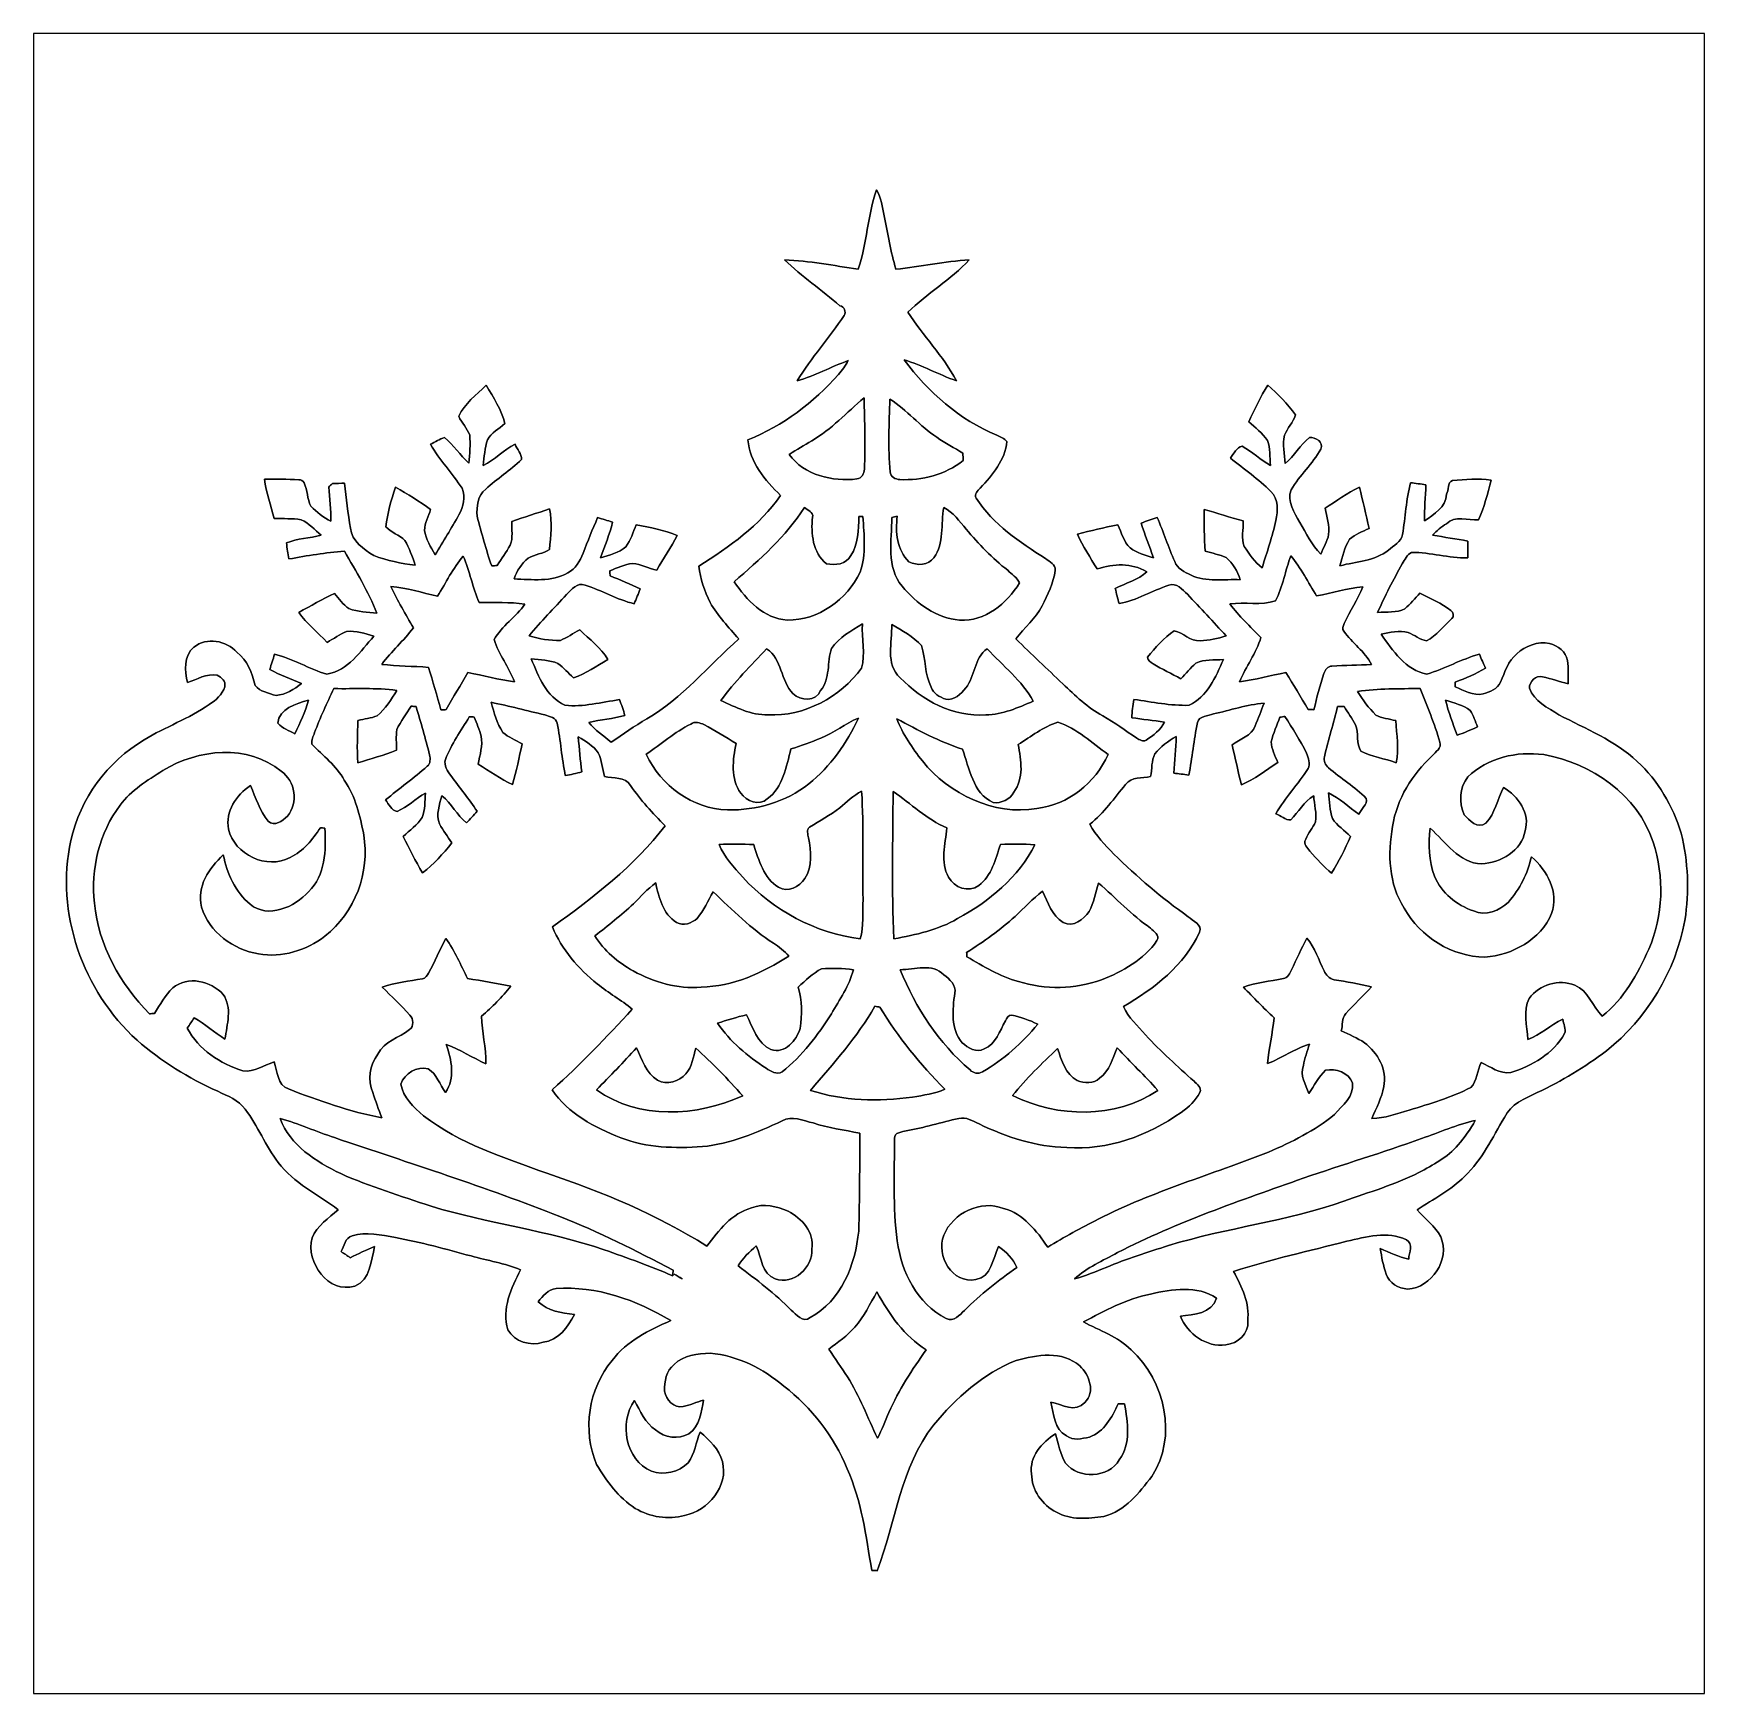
# Model space of a CAD drawing. Header units: centimetres. Extents: x -16.8 to 16.8, y -16.7 to 16.7.
import ezdxf

# ---------------------------------------------------------------- set-up
doc = ezdxf.new("R2010")
doc.units = ezdxf.units.CM
doc.header["$MEASUREMENT"] = 0
doc.layers.add('Layer 1', color=7, linetype='Continuous')

msp = doc.modelspace()

# ---------------------------------------------------------------- linework, layer by layer
at = {"layer": 'Layer 1', "color": 7}
for points, knots in [([(-16.77458, 16.66875), (-16.77458, 16.66875), (16.77458, 16.66875), (16.77458, 16.66875), (16.77458, 16.66875), (16.77458, 16.66875), (16.77458, -16.66875), (16.77458, -16.66875), (16.77458, -16.66875), (16.77458, -16.66875), (-16.77458, -16.66875), (-16.77458, -16.66875), (-16.77458, -16.66875), (-16.77458, -16.66875), (-16.77458, 16.66875), (-16.77458, 16.66875), (-16.77458, 16.66875), (-16.77458, 16.66875), (-16.77458, 16.66875), (-16.77458, 16.66875)], [0, 0, 0, 0, 0.16666667, 0.16666667, 0.16666667, 0.16666667, 0.33333333, 0.33333333, 0.33333333, 0.33333333, 0.5, 0.5, 0.5, 0.5, 0.66666667, 0.66666667, 0.66666667, 0.66666667, 1, 1, 1, 1]), ([(0.15275, 13.52726), (-0.03281, 13.01327), (-0.03986, 12.45341), (-0.21555, 11.93588), (-0.21555, 11.93588), (-0.70803, 12.00397), (-1.19909, 12.10169), (-1.69721, 12.12109), (-1.69721, 12.12109), (-1.34832, 11.78631), (-0.94721, 11.51431), (-0.58244, 11.19858), (-0.58244, 11.19858), (-0.49424, 11.182), (-0.45614, 11.07546), (-0.4953, 11.00667), (-0.4953, 11.00667), (-0.79693, 10.56005), (-1.16029, 10.15647), (-1.43933, 9.69398), (-1.43933, 9.69398), (-1.08514, 9.79523), (-0.76094, 9.97444), (-0.41557, 10.09862), (-0.41557, 10.09862), (-0.47131, 9.99913), (-0.53728, 9.90565), (-0.61278, 9.82027), (-0.61278, 9.82027), (-1.11301, 9.25795), (-1.72614, 8.78522), (-2.43099, 8.51041), (-2.43099, 8.51041), (-2.39571, 8.05392), (-2.08492, 7.6962), (-1.77483, 7.38858), (-1.77483, 7.38858), (-2.19463, 6.78603), (-2.80317, 6.35635), (-3.41771, 5.97182), (-3.41771, 5.97182), (-3.37996, 5.71817), (-3.30588, 5.46947), (-3.18946, 5.24016), (-3.18946, 5.24016), (-3.03283, 4.97134), (-2.81728, 4.7438), (-2.61514, 4.50921), (-2.61514, 4.50921), (-3.22192, 3.9684), (-3.74721, 3.31752), (-4.46052, 2.90689), (-4.46052, 2.90689), (-4.70535, 2.76154), (-4.93642, 2.59468), (-5.17349, 2.43664), (-5.17349, 2.43664), (-5.33153, 2.56011), (-5.4991, 2.67547), (-5.62504, 2.83316), (-5.62504, 2.83316), (-5.38445, 2.88537), (-5.13891, 2.91218), (-4.89903, 2.96898), (-4.89903, 2.96898), (-4.9336, 3.07904), (-4.96746, 3.18594), (-5.00909, 3.29247), (-5.00909, 3.29247), (-5.37069, 3.23568), (-5.73617, 3.14043), (-6.10411, 3.17676), (-6.10411, 3.17676), (-6.47876, 3.34998), (-6.63822, 3.75461), (-6.77898, 4.11268), (-6.77898, 4.11268), (-6.60329, 4.08129), (-6.41138, 4.09257), (-6.24593, 4.01673), (-6.24593, 4.01673), (-6.12634, 3.93947), (-6.04203, 3.82094), (-5.93372, 3.72992), (-5.93372, 3.72992), (-5.68466, 3.80965), (-5.46982, 3.97016), (-5.24193, 4.09363), (-5.24193, 4.09363), (-5.37986, 4.33529), (-5.61305, 4.49933), (-5.80743, 4.69124), (-5.80743, 4.69124), (-5.93725, 4.62104), (-6.06108, 4.53813), (-6.19619, 4.47922), (-6.19619, 4.47922), (-6.40856, 4.47322), (-6.61882, 4.51379), (-6.82272, 4.56882), (-6.82272, 4.56882), (-6.59236, 4.86375), (-6.32072, 5.12339), (-6.07307, 5.40314), (-6.07307, 5.40314), (-5.97535, 5.4991), (-5.85329, 5.64868), (-5.69913, 5.59188), (-5.69913, 5.59188), (-5.3654, 5.4797), (-5.05601, 5.30119), (-4.71311, 5.2137), (-4.71311, 5.2137), (-4.67219, 5.31566), (-4.63091, 5.4169), (-4.5907, 5.51886), (-4.5907, 5.51886), (-4.79213, 5.6074), (-4.99357, 5.6956), (-5.19783, 5.77674), (-5.19783, 5.77674), (-5.19959, 5.80143), (-5.20347, 5.85047), (-5.20524, 5.87481), (-5.20524, 5.87481), (-5.05531, 5.93302), (-4.9082, 6.01169), (-4.74557, 6.0258), (-4.74557, 6.0258), (-4.57835, 6.00816), (-4.42666, 5.92314), (-4.26156, 5.8928), (-4.26156, 5.8928), (-4.12291, 6.12458), (-3.97475, 6.35035), (-3.84916, 6.58954), (-3.84916, 6.58954), (-4.11198, 6.69713), (-4.39385, 6.74687), (-4.67148, 6.79979), (-4.67148, 6.79979), (-4.73816, 6.65304), (-4.77943, 6.4897), (-4.88103, 6.36164), (-4.88103, 6.36164), (-5.02073, 6.23641), (-5.21159, 6.1916), (-5.38762, 6.1408), (-5.38762, 6.1408), (-5.30825, 6.37857), (-5.20488, 6.60894), (-5.1495, 6.85412), (-5.1495, 6.85412), (-5.24828, 6.88657), (-5.34741, 6.91797), (-5.44759, 6.94584), (-5.44759, 6.94584), (-5.55237, 6.71089), (-5.64656, 6.471), (-5.74005, 6.23111), (-5.74005, 6.23111), (-5.80214, 6.07448), (-5.88716, 5.91256), (-6.04591, 5.83459), (-6.04591, 5.83459), (-6.37399, 5.64868), (-6.76522, 5.70477), (-7.12541, 5.71324), (-7.12541, 5.71324), (-7.07355, 5.87692), (-6.97159, 6.02015), (-6.84213, 6.13163), (-6.84213, 6.13163), (-6.70913, 6.21347), (-6.54368, 6.22159), (-6.41138, 6.30379), (-6.41138, 6.30379), (-6.3948, 6.57401), (-6.35212, 6.85236), (-6.41385, 7.12011), (-6.41385, 7.12011), (-6.66785, 7.03827), (-6.9215, 6.95431), (-7.17338, 6.86611), (-7.17338, 6.86611), (-7.17726, 6.70913), (-7.13881, 6.54226), (-7.2069, 6.39445), (-7.2069, 6.39445), (-7.27534, 6.24769), (-7.37976, 6.1214), (-7.46513, 5.98452), (-7.46513, 5.98452), (-7.49265, 5.98276), (-7.54698, 5.97853), (-7.57414, 5.97676), (-7.57414, 5.97676), (-7.68844, 6.30343), (-7.77663, 6.63892), (-7.86871, 6.9723), (-7.86871, 6.9723), (-7.87576, 7.16386), (-7.86201, 7.39211), (-7.69338, 7.51593), (-7.69338, 7.51593), (-7.46795, 7.72936), (-7.20055, 7.89411), (-6.97689, 8.10966), (-6.97689, 8.10966), (-6.9663, 8.22537), (-7.06896, 8.31709), (-7.10494, 8.41975), (-7.10494, 8.41975), (-7.33707, 8.30651), (-7.50852, 8.10084), (-7.74418, 7.99394), (-7.74418, 7.99394), (-7.72478, 8.16575), (-7.71596, 8.34319), (-7.65669, 8.50688), (-7.65669, 8.50688), (-7.58472, 8.65258), (-7.42809, 8.72843), (-7.31097, 8.8325), (-7.31097, 8.8325), (-7.38011, 9.11296), (-7.53886, 9.35814), (-7.68597, 9.60261), (-7.68597, 9.60261), (-7.87753, 9.40717), (-8.12306, 9.23819), (-8.23454, 8.98102), (-8.23454, 8.98102), (-8.17774, 8.84767), (-8.06873, 8.74219), (-8.01546, 8.60637), (-8.01546, 8.60637), (-7.99818, 8.41657), (-8.01617, 8.22537), (-8.03381, 8.03592), (-8.03381, 8.03592), (-8.20632, 8.19961), (-8.34496, 8.39717), (-8.5217, 8.55592), (-8.5217, 8.55592), (-8.62154, 8.52452), (-8.70903, 8.4642), (-8.80181, 8.41763), (-8.80181, 8.41763), (-8.62048, 8.1026), (-8.36683, 7.83661), (-8.16716, 7.53392), (-8.16716, 7.53392), (-8.09907, 7.36), (-8.13999, 7.15821), (-8.23172, 7.00017), (-8.23172, 7.00017), (-8.38518, 6.73065), (-8.54992, 6.46783), (-8.70761, 6.20077), (-8.70761, 6.20077), (-8.80216, 6.35141), (-8.89353, 6.51157), (-8.92351, 6.68937), (-8.92351, 6.68937), (-8.92034, 6.83683), (-8.84908, 6.97159), (-8.80039, 7.10777), (-8.80039, 7.10777), (-9.02864, 7.26616), (-9.25901, 7.42244), (-9.50348, 7.55474), (-9.50348, 7.55474), (-9.59697, 7.29862), (-9.66823, 7.03192), (-9.69821, 6.76099), (-9.69821, 6.76099), (-9.59273, 6.64351), (-9.42728, 6.60118), (-9.31721, 6.48935), (-9.31721, 6.48935), (-9.22831, 6.33307), (-9.16869, 6.16197), (-9.10908, 5.99264), (-9.10908, 5.99264), (-9.39271, 6.01874), (-9.67317, 6.08789), (-9.94093, 6.18208), (-9.94093, 6.18208), (-10.14413, 6.30908), (-10.38013, 6.471), (-10.40906, 6.731), (-10.40906, 6.731), (-10.46163, 7.03157), (-10.48949, 7.33566), (-10.53253, 7.63729), (-10.53253, 7.63729), (-10.59145, 7.63552), (-10.70963, 7.63235), (-10.76854, 7.63058), (-10.76854, 7.63058), (-10.79465, 7.60695), (-10.82075, 7.58366), (-10.84721, 7.56003), (-10.84721, 7.56003), (-10.82957, 7.33107), (-10.79712, 7.10247), (-10.80488, 6.87246), (-10.80488, 6.87246), (-10.95199, 6.95149), (-11.08745, 7.05344), (-11.20246, 7.17409), (-11.20246, 7.17409), (-11.28501, 7.31767), (-11.26772, 7.49582), (-11.33934, 7.64364), (-11.33934, 7.64364), (-11.3598, 7.68491), (-11.40072, 7.70855), (-11.44623, 7.70643), (-11.44623, 7.70643), (-11.67659, 7.71913), (-11.90731, 7.72301), (-12.13803, 7.7156), (-12.13803, 7.7156), (-12.10204, 7.44573), (-12.00644, 7.18891), (-11.93835, 6.92679), (-11.93835, 6.92679), (-11.75738, 6.92221), (-11.5757, 6.93279), (-11.39649, 6.90139), (-11.39649, 6.90139), (-11.23844, 6.83789), (-11.12873, 6.69678), (-11.00067, 6.58989), (-11.00067, 6.58989), (-11.22856, 6.53168), (-11.47551, 6.53415), (-11.69141, 6.43643), (-11.69141, 6.43643), (-11.68506, 6.32848), (-11.66495, 6.22159), (-11.64555, 6.11505), (-11.64555, 6.11505), (-11.27689, 6.18455), (-10.90542, 6.23888), (-10.53183, 6.27274), (-10.53183, 6.27274), (-10.29723, 5.86564), (-10.0517, 5.46171), (-9.87778, 5.02391), (-9.87778, 5.02391), (-10.0651, 5.05319), (-10.26442, 5.04684), (-10.44222, 5.12022), (-10.44222, 5.12022), (-10.56217, 5.19465), (-10.63554, 5.32236), (-10.72938, 5.42396), (-10.72938, 5.42396), (-10.97315, 5.30648), (-11.21057, 5.17525), (-11.44588, 5.0419), (-11.44588, 5.0419), (-11.28924, 4.8133), (-11.0677, 4.64114), (-10.87896, 4.44112), (-10.87896, 4.44112), (-10.74632, 4.51062), (-10.62708, 4.60587), (-10.48808, 4.66161), (-10.48808, 4.66161), (-10.29935, 4.6796), (-10.11626, 4.61927), (-9.93881, 4.56247), (-9.93881, 4.56247), (-10.21009, 4.2672), (-10.45386, 3.87491), (-10.88178, 3.80153), (-10.88178, 3.80153), (-11.24338, 3.90525), (-11.56511, 4.11692), (-11.93377, 4.20123), (-11.93377, 4.20123), (-11.96658, 4.10034), (-11.99903, 3.99909), (-12.02761, 3.89643), (-12.02761, 3.89643), (-11.82264, 3.78672), (-11.60498, 3.70381), (-11.38978, 3.61633), (-11.38978, 3.61633), (-11.53548, 3.49391), (-11.71434, 3.39478), (-11.90378, 3.37326), (-11.90378, 3.37326), (-12.04736, 3.41983), (-12.22869, 3.44734), (-12.32359, 3.57681), (-12.32359, 3.57681), (-12.39132, 3.82305), (-12.4714, 4.08446), (-12.69118, 4.2418), (-12.69118, 4.2418), (-12.90249, 4.47922), (-13.29831, 4.54907), (-13.55337, 4.34552), (-13.55337, 4.34552), (-13.7541, 4.16878), (-13.74211, 3.86997), (-13.68249, 3.63255), (-13.68249, 3.63255), (-13.48775, 3.69641), (-13.30113, 3.82199), (-13.08594, 3.7786), (-13.08594, 3.7786), (-12.99739, 3.74262), (-12.90849, 3.65442), (-12.9346, 3.55071), (-12.9346, 3.55071), (-12.97587, 3.39019), (-13.11416, 3.27907), (-13.24751, 3.1937), (-13.24751, 3.1937), (-13.65179, 2.90442), (-14.1291, 2.74532), (-14.54856, 2.48214), (-14.54856, 2.48214), (-15.29009, 2.04999), (-15.83725, 1.30104), (-16.02176, 0.46214), (-16.02176, 0.46214), (-16.3389, -0.98672), (-15.78681, -2.55976), (-14.69496, -3.54718), (-14.69496, -3.54718), (-14.20918, -3.96628), (-13.66238, -4.31694), (-13.07394, -4.57376), (-13.07394, -4.57376), (-12.87533, -4.66831), (-12.65802, -4.75156), (-12.5222, -4.93536), (-12.5222, -4.93536), (-12.26679, -5.26979), (-12.11651, -5.67055), (-11.85792, -6.00322), (-11.85792, -6.00322), (-11.54818, -6.42126), (-11.06346, -6.6481), (-10.65495, -6.95325), (-10.65495, -6.95325), (-10.85427, -7.11588), (-11.0744, -7.27498), (-11.18094, -7.51734), (-11.18094, -7.51734), (-11.31041, -8.00488), (-10.85709, -8.64799), (-10.32051, -8.48431), (-10.32051, -8.48431), (-10.00584, -8.35836), (-9.99666, -7.97595), (-9.92434, -7.69232), (-9.92434, -7.69232), (-10.09227, -7.75723), (-10.25313, -7.83978), (-10.41647, -7.91563), (-10.41647, -7.91563), (-10.47609, -7.87506), (-10.53606, -7.83414), (-10.59568, -7.79392), (-10.59568, -7.79392), (-10.54241, -7.68421), (-10.51525, -7.51699), (-10.37837, -7.47466), (-10.37837, -7.47466), (-10.09156, -7.39669), (-9.79346, -7.45737), (-9.50842, -7.50782), (-9.50842, -7.50782), (-8.99689, -7.60871), (-8.49207, -7.741), (-7.98971, -7.88141), (-7.98971, -7.88141), (-7.65845, -7.97348), (-7.31485, -8.02781), (-6.99453, -8.15693), (-6.99453, -8.15693), (-7.18538, -8.52311), (-7.37658, -8.94503), (-7.24817, -9.36449), (-7.24817, -9.36449), (-7.11623, -9.60402), (-6.79556, -9.69469), (-6.54332, -9.61319), (-6.54332, -9.61319), (-6.23499, -9.57756), (-6.04414, -9.30839), (-5.91397, -9.05334), (-5.91397, -9.05334), (-6.17679, -9.0357), (-6.43749, -8.9789), (-6.64175, -8.80145), (-6.64175, -8.80145), (-6.54861, -8.68468), (-6.44208, -8.55345), (-6.28262, -8.53546), (-6.28262, -8.53546), (-5.46841, -8.4776), (-4.66901, -8.763), (-3.97969, -9.17893), (-3.97969, -9.17893), (-4.41078, -9.37472), (-4.86939, -9.58215), (-5.15444, -9.97867), (-5.15444, -9.97867), (-5.63421, -10.55017), (-5.7598, -11.38096), (-5.46735, -12.06676), (-5.46735, -12.06676), (-5.27509, -12.41002), (-5.02356, -12.73069), (-4.69194, -12.94906), (-4.69194, -12.94906), (-4.39843, -13.12616), (-4.0326, -13.18225), (-3.70064, -13.09053), (-3.70064, -13.09053), (-3.22968, -12.99739), (-2.81305, -12.50139), (-2.94252, -12.01103), (-2.94252, -12.01103), (-3.01166, -11.76549), (-3.1937, -11.57499), (-3.38878, -11.42118), (-3.38878, -11.42118), (-3.48015, -11.61979), (-3.49356, -11.85616), (-3.63149, -12.03184), (-3.63149, -12.03184), (-3.81494, -12.2241), (-4.12009, -12.29254), (-4.36915, -12.20188), (-4.36915, -12.20188), (-4.89656, -11.97928), (-5.01721, -11.22645), (-4.71064, -10.78442), (-4.71064, -10.78442), (-4.5914, -10.99432), (-4.49298, -11.23597), (-4.28519, -11.37532), (-4.28519, -11.37532), (-4.10563, -11.53301), (-3.82235, -11.57217), (-3.61386, -11.44976), (-3.61386, -11.44976), (-3.39266, -11.29912), (-3.36515, -11.01372), (-3.32317, -10.77348), (-3.32317, -10.77348), (-3.45828, -10.81687), (-3.58916, -10.8772), (-3.72886, -10.90542), (-3.72886, -10.90542), (-3.91266, -10.93752), (-4.07741, -10.76995), (-4.10422, -10.59744), (-4.10422, -10.59744), (-4.11374, -10.40342), (-4.06823, -10.18857), (-3.91019, -10.05981), (-3.91019, -10.05981), (-3.72322, -9.86719), (-3.44064, -9.84568), (-3.18911, -9.8358), (-3.18911, -9.8358), (-2.63666, -9.87813), (-2.13043, -10.14624), (-1.70815, -10.49232), (-1.70815, -10.49232), (-1.15676, -10.92906), (-0.70379, -11.49844), (-0.43991, -12.15319), (-0.43991, -12.15319), (-0.14534, -12.79772), (-0.06279, -13.5061), (0.05609, -14.19684), (0.05609, -14.19684), (0.08361, -14.19789), (0.13829, -14.20036), (0.16581, -14.20142), (0.16581, -14.20142), (0.53022, -13.22493), (0.63288, -12.12144), (1.2954, -11.27866), (1.2954, -11.27866), (1.74166, -10.72832), (2.29623, -10.24643), (2.95734, -9.97726), (2.95734, -9.97726), (3.36938, -9.86614), (3.88232, -9.77547), (4.23227, -10.09015), (4.23227, -10.09015), (4.4256, -10.26724), (4.54872, -10.61649), (4.33176, -10.82216), (4.33176, -10.82216), (4.14902, -11.04336), (3.87526, -10.85638), (3.65301, -10.81581), (3.65301, -10.81581), (3.70664, -11.05147), (3.71404, -11.36227), (3.96346, -11.48962), (3.96346, -11.48962), (4.09469, -11.59651), (4.27461, -11.55312), (4.42489, -11.51643), (4.42489, -11.51643), (4.72122, -11.41906), (4.87609, -11.11779), (5.00239, -10.8525), (5.00239, -10.8525), (5.04507, -10.85039), (5.08847, -10.84897), (5.13186, -10.84756), (5.13186, -10.84756), (5.19112, -11.22221), (5.26556, -11.64449), (5.02461, -11.97292), (5.02461, -11.97292), (4.80236, -12.34828), (4.21252, -12.36733), (3.94159, -12.03995), (3.94159, -12.03995), (3.83575, -11.85933), (3.80788, -11.64837), (3.74438, -11.45187), (3.74438, -11.45187), (3.47345, -11.62544), (3.21063, -11.91119), (3.26461, -12.25797), (3.26461, -12.25797), (3.25684, -12.58394), (3.48368, -12.87851), (3.76202, -13.02738), (3.76202, -13.02738), (4.05095, -13.19036), (4.39879, -13.15508), (4.71417, -13.11099), (4.71417, -13.11099), (5.13786, -13.00233), (5.42678, -12.64179), (5.67549, -12.30701), (5.67549, -12.30701), (6.20077, -11.51396), (5.9436, -10.38578), (5.26309, -9.76595), (5.26309, -9.76595), (4.99357, -9.50207), (4.63232, -9.37507), (4.30318, -9.20609), (4.30318, -9.20609), (4.73181, -8.97608), (5.16996, -8.74748), (5.64974, -8.64588), (5.64974, -8.64588), (6.08471, -8.54781), (6.58495, -8.46314), (6.979, -8.73019), (6.979, -8.73019), (6.88128, -9.03817), (6.52286, -9.05863), (6.25122, -9.08932), (6.25122, -9.08932), (6.40009, -9.44104), (6.76804, -9.72538), (7.16351, -9.66294), (7.16351, -9.66294), (7.39669, -9.64706), (7.63729, -9.43892), (7.60271, -9.18951), (7.60271, -9.18951), (7.64364, -8.82862), (7.48912, -8.4963), (7.31696, -8.19221), (7.31696, -8.19221), (8.06344, -7.94949), (8.8325, -7.78334), (9.59097, -7.58437), (9.59097, -7.58437), (9.97938, -7.49723), (10.41012, -7.37447), (10.78724, -7.55721), (10.78724, -7.55721), (10.93258, -7.6387), (10.84333, -7.81332), (10.83416, -7.94526), (10.83416, -7.94526), (10.63307, -7.90257), (10.44998, -7.81191), (10.26336, -7.73148), (10.26336, -7.73148), (10.29053, -7.90434), (10.32581, -8.07685), (10.38119, -8.24371), (10.38119, -8.24371), (10.43764, -8.42539), (10.63061, -8.53405), (10.81229, -8.54569), (10.81229, -8.54569), (11.29877, -8.51782), (11.66707, -7.95126), (11.48151, -7.49617), (11.48151, -7.49617), (11.3598, -7.28486), (11.16259, -7.13246), (11.0042, -6.95184), (11.0042, -6.95184), (11.33016, -6.73982), (11.68329, -6.55884), (11.95881, -6.27909), (11.95881, -6.27909), (12.30771, -5.94854), (12.5162, -5.50686), (12.75468, -5.09764), (12.75468, -5.09764), (12.88274, -4.83235), (13.16778, -4.72158), (13.41649, -4.59846), (13.41649, -4.59846), (13.90862, -4.37268), (14.37146, -4.08623), (14.80467, -3.76238), (14.80467, -3.76238), (15.62065, -3.11609), (16.18932, -2.165), (16.37982, -1.14194), (16.37982, -1.14194), (16.46872, -0.56339), (16.4465, 0.03845), (16.30574, 0.60678), (16.30574, 0.60678), (16.13782, 1.15111), (15.84325, 1.66476), (15.42133, 2.0514), (15.42133, 2.0514), (14.97012, 2.47333), (14.38875, 2.70298), (13.85041, 2.98732), (13.85041, 2.98732), (13.63345, 3.13126), (13.34488, 3.25402), (13.25845, 3.52037), (13.25845, 3.52037), (13.25245, 3.64808), (13.38721, 3.79377), (13.52268, 3.74826), (13.52268, 3.74826), (13.69483, 3.71016), (13.86452, 3.65548), (14.03421, 3.60609), (14.03421, 3.60609), (14.04056, 3.76237), (14.04197, 3.92007), (14.02115, 4.07529), (14.02115, 4.07529), (13.99575, 4.25944), (13.82607, 4.36951), (13.66449, 4.42031), (13.66449, 4.42031), (13.42602, 4.46052), (13.17907, 4.37727), (13.00621, 4.20934), (13.00621, 4.20934), (12.82912, 4.06718), (12.76597, 3.84387), (12.67954, 3.64349), (12.67954, 3.64349), (12.62451, 3.4992), (12.46187, 3.44911), (12.32817, 3.40713), (12.32817, 3.40713), (12.12603, 3.35774), (11.9447, 3.47839), (11.76479, 3.54506), (11.76479, 3.54506), (11.7662, 3.56905), (11.76937, 3.61703), (11.77078, 3.64102), (11.77078, 3.64102), (11.97751, 3.72463), (12.18918, 3.80189), (12.37686, 3.92395), (12.37686, 3.92395), (12.33558, 4.01673), (12.29431, 4.10951), (12.25338, 4.20158), (12.25338, 4.20158), (11.88861, 4.10386), (11.55947, 3.90948), (11.19928, 3.80153), (11.19928, 3.80153), (10.7756, 3.88373), (10.51031, 4.27708), (10.27959, 4.60692), (10.27959, 4.60692), (10.45916, 4.63832), (10.64366, 4.68383), (10.82569, 4.63868), (10.82569, 4.63868), (10.95057, 4.58823), (11.06029, 4.49615), (11.19434, 4.46899), (11.19434, 4.46899), (11.38943, 4.58258), (11.53442, 4.76567), (11.69882, 4.91702), (11.69882, 4.91702), (11.74821, 4.96006), (11.73868, 5.05001), (11.68294, 5.08282), (11.68294, 5.08282), (11.48927, 5.22076), (11.27231, 5.3213), (11.06135, 5.4296), (11.06135, 5.4296), (10.96151, 5.32483), (10.86908, 5.21088), (10.75902, 5.11704), (10.75902, 5.11704), (10.59356, 5.02532), (10.39036, 5.06166), (10.21009, 5.03767), (10.21009, 5.03767), (10.35332, 5.37457), (10.52865, 5.6963), (10.70575, 6.01592), (10.70575, 6.01592), (10.75584, 6.10023), (10.79888, 6.20254), (10.89413, 6.24628), (10.89413, 6.24628), (11.27196, 6.2484), (11.64061, 6.13269), (12.01879, 6.13516), (12.01879, 6.13516), (12.01984, 6.24911), (12.02725, 6.36094), (12.02372, 6.47418), (12.02372, 6.47418), (11.78736, 6.51651), (11.5503, 6.55179), (11.31464, 6.59483), (11.31464, 6.59483), (11.3979, 6.68126), (11.48997, 6.75852), (11.59157, 6.82343), (11.59157, 6.82343), (11.76549, 7.00123), (12.02478, 6.88305), (12.23716, 6.89857), (12.23716, 6.89857), (12.34793, 7.15504), (12.42166, 7.42527), (12.48763, 7.6962), (12.48763, 7.6962), (12.23116, 7.74171), (11.96799, 7.70749), (11.71152, 7.6895), (11.71152, 7.6895), (11.60921, 7.65069), (11.63884, 7.49617), (11.59545, 7.41504), (11.59545, 7.41504), (11.58487, 7.14692), (11.33828, 7.01992), (11.15166, 6.87846), (11.15166, 6.87846), (11.14672, 7.12047), (11.17459, 7.36141), (11.17882, 7.60271), (11.17882, 7.60271), (11.07899, 7.61894), (10.96751, 7.63623), (10.87085, 7.64716), (10.87085, 7.64716), (10.78336, 7.30709), (10.76995, 6.95325), (10.70998, 6.60823), (10.70998, 6.60823), (10.6874, 6.45654), (10.53077, 6.38281), (10.42635, 6.29426), (10.42635, 6.29426), (10.15471, 6.06848), (9.78147, 6.06531), (9.45409, 5.97817), (9.45409, 5.97817), (9.50701, 6.15879), (9.54546, 6.35035), (9.64918, 6.50981), (9.64918, 6.50981), (9.75642, 6.6167), (9.906, 6.66538), (10.0397, 6.72994), (10.0397, 6.72994), (9.97832, 7.00581), (9.912, 7.28063), (9.84673, 7.55509), (9.84673, 7.55509), (9.6012, 7.4422), (9.38636, 7.27463), (9.15529, 7.13634), (9.15529, 7.13634), (9.1888, 6.96136), (9.25195, 6.78709), (9.22796, 6.60541), (9.22796, 6.60541), (9.19868, 6.46642), (9.12671, 6.34083), (9.06745, 6.21312), (9.06745, 6.21312), (8.884, 6.39304), (8.78346, 6.63716), (8.64694, 6.85059), (8.64694, 6.85059), (8.53934, 7.05062), (8.38024, 7.26652), (8.47619, 7.50605), (8.47619, 7.50605), (8.64411, 7.7978), (8.90729, 8.0264), (9.06921, 8.32132), (9.06921, 8.32132), (9.13836, 8.45996), (8.96408, 8.56368), (8.84379, 8.5531), (8.84379, 8.5531), (8.65293, 8.40811), (8.54392, 8.18127), (8.35625, 8.03169), (8.35625, 8.03169), (8.3379, 8.22113), (8.29733, 8.41269), (8.34072, 8.60178), (8.34072, 8.60178), (8.39787, 8.74501), (8.51923, 8.85613), (8.55945, 9.00677), (8.55945, 9.00677), (8.40811, 9.23537), (8.20914, 9.42587), (8.00664, 9.6079), (8.00664, 9.6079), (7.85954, 9.37295), (7.74347, 9.12036), (7.62317, 8.8713), (7.62317, 8.8713), (7.75511, 8.75312), (7.89799, 8.6427), (7.99818, 8.49418), (7.99818, 8.49418), (8.06274, 8.33861), (8.03734, 8.15799), (8.06132, 7.995), (8.06132, 7.995), (7.86059, 8.10577), (7.69197, 8.26523), (7.49441, 8.37953), (7.49441, 8.37953), (7.37517, 8.35519), (7.32226, 8.22748), (7.25487, 8.13964), (7.25487, 8.13964), (7.52546, 7.91563), (7.82249, 7.72089), (8.06873, 7.46936), (8.06873, 7.46936), (8.22784, 7.32402), (8.20667, 7.07849), (8.16892, 6.88799), (8.16892, 6.88799), (8.09554, 6.56696), (7.99112, 6.25369), (7.89199, 5.94007), (7.89199, 5.94007), (7.74524, 6.05684), (7.63094, 6.20995), (7.53357, 6.36834), (7.53357, 6.36834), (7.46654, 6.52851), (7.52263, 6.71089), (7.50923, 6.87811), (7.50923, 6.87811), (7.24852, 6.9529), (6.99029, 7.03439), (6.73029, 7.10882), (6.73029, 7.10882), (6.7243, 6.82942), (6.73065, 6.54932), (6.74723, 6.26992), (6.74723, 6.26992), (6.88904, 6.23111), (7.03545, 6.2036), (7.17056, 6.14292), (7.17056, 6.14292), (7.30391, 6.0265), (7.39775, 5.86669), (7.45455, 5.69913), (7.45455, 5.69913), (7.12576, 5.71394), (6.77369, 5.64656), (6.46536, 5.79085), (6.46536, 5.79085), (6.33412, 5.84906), (6.19019, 5.92032), (6.13692, 6.06284), (6.13692, 6.06284), (6.0131, 6.35494), (5.90797, 6.6548), (5.78767, 6.94831), (5.78767, 6.94831), (5.67831, 6.91515), (5.57177, 6.87634), (5.46629, 6.83295), (5.46629, 6.83295), (5.53367, 6.59765), (5.63704, 6.37505), (5.70865, 6.1408), (5.70865, 6.1408), (5.54637, 6.18878), (5.37951, 6.23782), (5.23981, 6.33589), (5.23981, 6.33589), (5.1114, 6.46112), (5.07118, 6.64422), (4.99357, 6.8005), (4.99357, 6.8005), (4.72334, 6.74441), (4.45347, 6.68443), (4.18712, 6.61282), (4.18712, 6.61282), (4.28978, 6.36517), (4.44465, 6.14398), (4.58082, 5.91397), (4.58082, 5.91397), (4.90855, 6.02051), (5.27085, 6.04026), (5.57671, 5.85964), (5.57671, 5.85964), (5.40244, 5.6896), (5.15585, 5.6328), (4.94418, 5.52379), (4.94418, 5.52379), (4.96641, 5.42255), (4.99498, 5.31883), (5.02179, 5.21794), (5.02179, 5.21794), (5.37457, 5.28391), (5.6829, 5.47688), (6.02051, 5.588), (6.02051, 5.588), (6.17326, 5.65115), (6.29214, 5.4931), (6.39269, 5.40561), (6.39269, 5.40561), (6.6548, 5.13045), (6.91515, 4.85352), (7.16809, 4.56988), (7.16809, 4.56988), (6.99946, 4.52155), (6.82625, 4.47287), (6.64986, 4.47322), (6.64986, 4.47322), (6.44631, 4.45735), (6.31119, 4.63338), (6.12493, 4.67466), (6.12493, 4.67466), (5.92208, 4.52543), (5.74569, 4.33881), (5.59082, 4.14091), (5.59082, 4.14091), (5.59082, 4.07529), (5.65432, 4.04319), (5.70159, 4.01038), (5.70159, 4.01038), (5.88327, 3.90172), (6.07413, 3.80965), (6.26075, 3.70875), (6.26075, 3.70875), (6.36058, 3.81317), (6.45125, 3.92712), (6.56237, 4.0199), (6.56237, 4.0199), (6.72853, 4.11198), (6.93208, 4.07564), (7.11412, 4.09893), (7.11412, 4.09893), (6.96454, 3.74862), (6.78709, 3.34574), (6.42549, 3.17641), (6.42549, 3.17641), (6.05472, 3.16512), (5.68501, 3.2452), (5.31812, 3.29247), (5.31812, 3.29247), (5.29449, 3.17112), (5.2832, 3.04941), (5.27403, 2.92594), (5.27403, 2.92594), (5.49275, 2.89701), (5.71182, 2.86985), (5.93055, 2.84127), (5.93055, 2.84127), (5.85964, 2.67723), (5.7083, 2.57351), (5.56331, 2.47932), (5.56331, 2.47932), (5.50263, 2.43099), (5.43137, 2.49026), (5.37527, 2.51742), (5.37527, 2.51742), (5.14738, 2.66735), (4.92972, 2.83245), (4.69159, 2.96545), (4.69159, 2.96545), (4.38785, 3.1302), (4.13879, 3.37256), (3.88937, 3.60715), (3.88937, 3.60715), (3.57964, 3.91195), (3.25508, 4.20123), (2.95099, 4.51167), (2.95099, 4.51167), (3.1182, 4.7371), (3.34292, 4.92054), (3.4738, 5.17208), (3.4738, 5.17208), (3.59198, 5.39644), (3.70276, 5.63386), (3.74015, 5.8868), (3.74015, 5.8868), (3.75426, 6.00428), (3.62409, 6.06425), (3.54612, 6.1214), (3.54612, 6.1214), (3.02542, 6.45301), (2.49273, 6.80861), (2.15194, 7.33672), (2.15194, 7.33672), (2.10079, 7.41468), (2.18863, 7.48524), (2.23273, 7.53851), (2.23273, 7.53851), (2.48073, 7.80097), (2.73262, 8.10225), (2.76895, 8.47619), (2.76895, 8.47619), (2.71357, 8.53511), (2.63807, 8.56791), (2.56646, 8.60178), (2.56646, 8.60178), (1.81575, 8.90905), (1.19204, 9.47032), (0.70697, 10.11167), (0.70697, 10.11167), (1.06892, 10.00478), (1.39947, 9.81922), (1.75366, 9.69222), (1.75366, 9.69222), (1.48766, 10.18999), (1.09149, 10.59991), (0.78105, 11.0684), (0.78105, 11.0684), (1.16734, 11.44834), (1.64183, 11.72633), (2.01401, 12.12144), (2.01401, 12.12144), (1.51941, 12.09499), (1.03293, 11.98069), (0.53975, 11.93306), (0.53975, 11.93306), (0.43956, 12.28549), (0.37465, 12.64602), (0.30727, 13.00551), (0.30727, 13.00551), (0.27023, 13.18331), (0.24236, 13.36675), (0.15275, 13.52726)], [0, 0, 0, 0, 0.00334448, 0.00334448, 0.00334448, 0.00334448, 0.00668896, 0.00668896, 0.00668896, 0.00668896, 0.01003344, 0.01003344, 0.01003344, 0.01003344, 0.01337793, 0.01337793, 0.01337793, 0.01337793, 0.01672241, 0.01672241, 0.01672241, 0.01672241, 0.02006689, 0.02006689, 0.02006689, 0.02006689, 0.02341137, 0.02341137, 0.02341137, 0.02341137, 0.02675585, 0.02675585, 0.02675585, 0.02675585, 0.03010033, 0.03010033, 0.03010033, 0.03010033, 0.03344482, 0.03344482, 0.03344482, 0.03344482, 0.0367893, 0.0367893, 0.0367893, 0.0367893, 0.04013378, 0.04013378, 0.04013378, 0.04013378, 0.04347826, 0.04347826, 0.04347826, 0.04347826, 0.04682274, 0.04682274, 0.04682274, 0.04682274, 0.05016722, 0.05016722, 0.05016722, 0.05016722, 0.05351171, 0.05351171, 0.05351171, 0.05351171, 0.05685619, 0.05685619, 0.05685619, 0.05685619, 0.06020067, 0.06020067, 0.06020067, 0.06020067, 0.06354515, 0.06354515, 0.06354515, 0.06354515, 0.06688963, 0.06688963, 0.06688963, 0.06688963, 0.07023411, 0.07023411, 0.07023411, 0.07023411, 0.0735786, 0.0735786, 0.0735786, 0.0735786, 0.07692308, 0.07692308, 0.07692308, 0.07692308, 0.08026756, 0.08026756, 0.08026756, 0.08026756, 0.08361204, 0.08361204, 0.08361204, 0.08361204, 0.08695652, 0.08695652, 0.08695652, 0.08695652, 0.090301, 0.090301, 0.090301, 0.090301, 0.09364548, 0.09364548, 0.09364548, 0.09364548, 0.09698997, 0.09698997, 0.09698997, 0.09698997, 0.10033445, 0.10033445, 0.10033445, 0.10033445, 0.10367893, 0.10367893, 0.10367893, 0.10367893, 0.10702341, 0.10702341, 0.10702341, 0.10702341, 0.11036789, 0.11036789, 0.11036789, 0.11036789, 0.11371237, 0.11371237, 0.11371237, 0.11371237, 0.11705686, 0.11705686, 0.11705686, 0.11705686, 0.12040134, 0.12040134, 0.12040134, 0.12040134, 0.12374582, 0.12374582, 0.12374582, 0.12374582, 0.1270903, 0.1270903, 0.1270903, 0.1270903, 0.13043478, 0.13043478, 0.13043478, 0.13043478, 0.13377926, 0.13377926, 0.13377926, 0.13377926, 0.13712375, 0.13712375, 0.13712375, 0.13712375, 0.14046823, 0.14046823, 0.14046823, 0.14046823, 0.14381271, 0.14381271, 0.14381271, 0.14381271, 0.14715719, 0.14715719, 0.14715719, 0.14715719, 0.15050167, 0.15050167, 0.15050167, 0.15050167, 0.15384615, 0.15384615, 0.15384615, 0.15384615, 0.15719064, 0.15719064, 0.15719064, 0.15719064, 0.16053512, 0.16053512, 0.16053512, 0.16053512, 0.1638796, 0.1638796, 0.1638796, 0.1638796, 0.16722408, 0.16722408, 0.16722408, 0.16722408, 0.17056856, 0.17056856, 0.17056856, 0.17056856, 0.17391304, 0.17391304, 0.17391304, 0.17391304, 0.17725753, 0.17725753, 0.17725753, 0.17725753, 0.18060201, 0.18060201, 0.18060201, 0.18060201, 0.18394649, 0.18394649, 0.18394649, 0.18394649, 0.18729097, 0.18729097, 0.18729097, 0.18729097, 0.19063545, 0.19063545, 0.19063545, 0.19063545, 0.19397993, 0.19397993, 0.19397993, 0.19397993, 0.19732441, 0.19732441, 0.19732441, 0.19732441, 0.2006689, 0.2006689, 0.2006689, 0.2006689, 0.20401338, 0.20401338, 0.20401338, 0.20401338, 0.20735786, 0.20735786, 0.20735786, 0.20735786, 0.21070234, 0.21070234, 0.21070234, 0.21070234, 0.21404682, 0.21404682, 0.21404682, 0.21404682, 0.2173913, 0.2173913, 0.2173913, 0.2173913, 0.22073579, 0.22073579, 0.22073579, 0.22073579, 0.22408027, 0.22408027, 0.22408027, 0.22408027, 0.22742475, 0.22742475, 0.22742475, 0.22742475, 0.23076923, 0.23076923, 0.23076923, 0.23076923, 0.23411371, 0.23411371, 0.23411371, 0.23411371, 0.23745819, 0.23745819, 0.23745819, 0.23745819, 0.24080268, 0.24080268, 0.24080268, 0.24080268, 0.24414716, 0.24414716, 0.24414716, 0.24414716, 0.24749164, 0.24749164, 0.24749164, 0.24749164, 0.25083612, 0.25083612, 0.25083612, 0.25083612, 0.2541806, 0.2541806, 0.2541806, 0.2541806, 0.25752508, 0.25752508, 0.25752508, 0.25752508, 0.26086957, 0.26086957, 0.26086957, 0.26086957, 0.26421405, 0.26421405, 0.26421405, 0.26421405, 0.26755853, 0.26755853, 0.26755853, 0.26755853, 0.27090301, 0.27090301, 0.27090301, 0.27090301, 0.27424749, 0.27424749, 0.27424749, 0.27424749, 0.27759197, 0.27759197, 0.27759197, 0.27759197, 0.28093645, 0.28093645, 0.28093645, 0.28093645, 0.28428094, 0.28428094, 0.28428094, 0.28428094, 0.28762542, 0.28762542, 0.28762542, 0.28762542, 0.2909699, 0.2909699, 0.2909699, 0.2909699, 0.29431438, 0.29431438, 0.29431438, 0.29431438, 0.29765886, 0.29765886, 0.29765886, 0.29765886, 0.30100334, 0.30100334, 0.30100334, 0.30100334, 0.30434783, 0.30434783, 0.30434783, 0.30434783, 0.30769231, 0.30769231, 0.30769231, 0.30769231, 0.31103679, 0.31103679, 0.31103679, 0.31103679, 0.31438127, 0.31438127, 0.31438127, 0.31438127, 0.31772575, 0.31772575, 0.31772575, 0.31772575, 0.32107023, 0.32107023, 0.32107023, 0.32107023, 0.32441472, 0.32441472, 0.32441472, 0.32441472, 0.3277592, 0.3277592, 0.3277592, 0.3277592, 0.33110368, 0.33110368, 0.33110368, 0.33110368, 0.33444816, 0.33444816, 0.33444816, 0.33444816, 0.33779264, 0.33779264, 0.33779264, 0.33779264, 0.34113712, 0.34113712, 0.34113712, 0.34113712, 0.34448161, 0.34448161, 0.34448161, 0.34448161, 0.34782609, 0.34782609, 0.34782609, 0.34782609, 0.35117057, 0.35117057, 0.35117057, 0.35117057, 0.35451505, 0.35451505, 0.35451505, 0.35451505, 0.35785953, 0.35785953, 0.35785953, 0.35785953, 0.36120401, 0.36120401, 0.36120401, 0.36120401, 0.36454849, 0.36454849, 0.36454849, 0.36454849, 0.36789298, 0.36789298, 0.36789298, 0.36789298, 0.37123746, 0.37123746, 0.37123746, 0.37123746, 0.37458194, 0.37458194, 0.37458194, 0.37458194, 0.37792642, 0.37792642, 0.37792642, 0.37792642, 0.3812709, 0.3812709, 0.3812709, 0.3812709, 0.38461538, 0.38461538, 0.38461538, 0.38461538, 0.38795987, 0.38795987, 0.38795987, 0.38795987, 0.39130435, 0.39130435, 0.39130435, 0.39130435, 0.39464883, 0.39464883, 0.39464883, 0.39464883, 0.39799331, 0.39799331, 0.39799331, 0.39799331, 0.40133779, 0.40133779, 0.40133779, 0.40133779, 0.40468227, 0.40468227, 0.40468227, 0.40468227, 0.40802676, 0.40802676, 0.40802676, 0.40802676, 0.41137124, 0.41137124, 0.41137124, 0.41137124, 0.41471572, 0.41471572, 0.41471572, 0.41471572, 0.4180602, 0.4180602, 0.4180602, 0.4180602, 0.42140468, 0.42140468, 0.42140468, 0.42140468, 0.42474916, 0.42474916, 0.42474916, 0.42474916, 0.42809365, 0.42809365, 0.42809365, 0.42809365, 0.43143813, 0.43143813, 0.43143813, 0.43143813, 0.43478261, 0.43478261, 0.43478261, 0.43478261, 0.43812709, 0.43812709, 0.43812709, 0.43812709, 0.44147157, 0.44147157, 0.44147157, 0.44147157, 0.44481605, 0.44481605, 0.44481605, 0.44481605, 0.44816054, 0.44816054, 0.44816054, 0.44816054, 0.45150502, 0.45150502, 0.45150502, 0.45150502, 0.4548495, 0.4548495, 0.4548495, 0.4548495, 0.45819398, 0.45819398, 0.45819398, 0.45819398, 0.46153846, 0.46153846, 0.46153846, 0.46153846, 0.46488294, 0.46488294, 0.46488294, 0.46488294, 0.46822742, 0.46822742, 0.46822742, 0.46822742, 0.47157191, 0.47157191, 0.47157191, 0.47157191, 0.47491639, 0.47491639, 0.47491639, 0.47491639, 0.47826087, 0.47826087, 0.47826087, 0.47826087, 0.48160535, 0.48160535, 0.48160535, 0.48160535, 0.48494983, 0.48494983, 0.48494983, 0.48494983, 0.48829431, 0.48829431, 0.48829431, 0.48829431, 0.4916388, 0.4916388, 0.4916388, 0.4916388, 0.49498328, 0.49498328, 0.49498328, 0.49498328, 0.49832776, 0.49832776, 0.49832776, 0.49832776, 0.50167224, 0.50167224, 0.50167224, 0.50167224, 0.50501672, 0.50501672, 0.50501672, 0.50501672, 0.5083612, 0.5083612, 0.5083612, 0.5083612, 0.51170569, 0.51170569, 0.51170569, 0.51170569, 0.51505017, 0.51505017, 0.51505017, 0.51505017, 0.51839465, 0.51839465, 0.51839465, 0.51839465, 0.52173913, 0.52173913, 0.52173913, 0.52173913, 0.52508361, 0.52508361, 0.52508361, 0.52508361, 0.52842809, 0.52842809, 0.52842809, 0.52842809, 0.53177258, 0.53177258, 0.53177258, 0.53177258, 0.53511706, 0.53511706, 0.53511706, 0.53511706, 0.53846154, 0.53846154, 0.53846154, 0.53846154, 0.54180602, 0.54180602, 0.54180602, 0.54180602, 0.5451505, 0.5451505, 0.5451505, 0.5451505, 0.54849498, 0.54849498, 0.54849498, 0.54849498, 0.55183946, 0.55183946, 0.55183946, 0.55183946, 0.55518395, 0.55518395, 0.55518395, 0.55518395, 0.55852843, 0.55852843, 0.55852843, 0.55852843, 0.56187291, 0.56187291, 0.56187291, 0.56187291, 0.56521739, 0.56521739, 0.56521739, 0.56521739, 0.56856187, 0.56856187, 0.56856187, 0.56856187, 0.57190635, 0.57190635, 0.57190635, 0.57190635, 0.57525084, 0.57525084, 0.57525084, 0.57525084, 0.57859532, 0.57859532, 0.57859532, 0.57859532, 0.5819398, 0.5819398, 0.5819398, 0.5819398, 0.58528428, 0.58528428, 0.58528428, 0.58528428, 0.58862876, 0.58862876, 0.58862876, 0.58862876, 0.59197324, 0.59197324, 0.59197324, 0.59197324, 0.59531773, 0.59531773, 0.59531773, 0.59531773, 0.59866221, 0.59866221, 0.59866221, 0.59866221, 0.60200669, 0.60200669, 0.60200669, 0.60200669, 0.60535117, 0.60535117, 0.60535117, 0.60535117, 0.60869565, 0.60869565, 0.60869565, 0.60869565, 0.61204013, 0.61204013, 0.61204013, 0.61204013, 0.61538462, 0.61538462, 0.61538462, 0.61538462, 0.6187291, 0.6187291, 0.6187291, 0.6187291, 0.62207358, 0.62207358, 0.62207358, 0.62207358, 0.62541806, 0.62541806, 0.62541806, 0.62541806, 0.62876254, 0.62876254, 0.62876254, 0.62876254, 0.63210702, 0.63210702, 0.63210702, 0.63210702, 0.63545151, 0.63545151, 0.63545151, 0.63545151, 0.63879599, 0.63879599, 0.63879599, 0.63879599, 0.64214047, 0.64214047, 0.64214047, 0.64214047, 0.64548495, 0.64548495, 0.64548495, 0.64548495, 0.64882943, 0.64882943, 0.64882943, 0.64882943, 0.65217391, 0.65217391, 0.65217391, 0.65217391, 0.65551839, 0.65551839, 0.65551839, 0.65551839, 0.65886288, 0.65886288, 0.65886288, 0.65886288, 0.66220736, 0.66220736, 0.66220736, 0.66220736, 0.66555184, 0.66555184, 0.66555184, 0.66555184, 0.66889632, 0.66889632, 0.66889632, 0.66889632, 0.6722408, 0.6722408, 0.6722408, 0.6722408, 0.67558528, 0.67558528, 0.67558528, 0.67558528, 0.67892977, 0.67892977, 0.67892977, 0.67892977, 0.68227425, 0.68227425, 0.68227425, 0.68227425, 0.68561873, 0.68561873, 0.68561873, 0.68561873, 0.68896321, 0.68896321, 0.68896321, 0.68896321, 0.69230769, 0.69230769, 0.69230769, 0.69230769, 0.69565217, 0.69565217, 0.69565217, 0.69565217, 0.69899666, 0.69899666, 0.69899666, 0.69899666, 0.70234114, 0.70234114, 0.70234114, 0.70234114, 0.70568562, 0.70568562, 0.70568562, 0.70568562, 0.7090301, 0.7090301, 0.7090301, 0.7090301, 0.71237458, 0.71237458, 0.71237458, 0.71237458, 0.71571906, 0.71571906, 0.71571906, 0.71571906, 0.71906355, 0.71906355, 0.71906355, 0.71906355, 0.72240803, 0.72240803, 0.72240803, 0.72240803, 0.72575251, 0.72575251, 0.72575251, 0.72575251, 0.72909699, 0.72909699, 0.72909699, 0.72909699, 0.73244147, 0.73244147, 0.73244147, 0.73244147, 0.73578595, 0.73578595, 0.73578595, 0.73578595, 0.73913043, 0.73913043, 0.73913043, 0.73913043, 0.74247492, 0.74247492, 0.74247492, 0.74247492, 0.7458194, 0.7458194, 0.7458194, 0.7458194, 0.74916388, 0.74916388, 0.74916388, 0.74916388, 0.75250836, 0.75250836, 0.75250836, 0.75250836, 0.75585284, 0.75585284, 0.75585284, 0.75585284, 0.75919732, 0.75919732, 0.75919732, 0.75919732, 0.76254181, 0.76254181, 0.76254181, 0.76254181, 0.76588629, 0.76588629, 0.76588629, 0.76588629, 0.76923077, 0.76923077, 0.76923077, 0.76923077, 0.77257525, 0.77257525, 0.77257525, 0.77257525, 0.77591973, 0.77591973, 0.77591973, 0.77591973, 0.77926421, 0.77926421, 0.77926421, 0.77926421, 0.7826087, 0.7826087, 0.7826087, 0.7826087, 0.78595318, 0.78595318, 0.78595318, 0.78595318, 0.78929766, 0.78929766, 0.78929766, 0.78929766, 0.79264214, 0.79264214, 0.79264214, 0.79264214, 0.79598662, 0.79598662, 0.79598662, 0.79598662, 0.7993311, 0.7993311, 0.7993311, 0.7993311, 0.80267559, 0.80267559, 0.80267559, 0.80267559, 0.80602007, 0.80602007, 0.80602007, 0.80602007, 0.80936455, 0.80936455, 0.80936455, 0.80936455, 0.81270903, 0.81270903, 0.81270903, 0.81270903, 0.81605351, 0.81605351, 0.81605351, 0.81605351, 0.81939799, 0.81939799, 0.81939799, 0.81939799, 0.82274247, 0.82274247, 0.82274247, 0.82274247, 0.82608696, 0.82608696, 0.82608696, 0.82608696, 0.82943144, 0.82943144, 0.82943144, 0.82943144, 0.83277592, 0.83277592, 0.83277592, 0.83277592, 0.8361204, 0.8361204, 0.8361204, 0.8361204, 0.83946488, 0.83946488, 0.83946488, 0.83946488, 0.84280936, 0.84280936, 0.84280936, 0.84280936, 0.84615385, 0.84615385, 0.84615385, 0.84615385, 0.84949833, 0.84949833, 0.84949833, 0.84949833, 0.85284281, 0.85284281, 0.85284281, 0.85284281, 0.85618729, 0.85618729, 0.85618729, 0.85618729, 0.85953177, 0.85953177, 0.85953177, 0.85953177, 0.86287625, 0.86287625, 0.86287625, 0.86287625, 0.86622074, 0.86622074, 0.86622074, 0.86622074, 0.86956522, 0.86956522, 0.86956522, 0.86956522, 0.8729097, 0.8729097, 0.8729097, 0.8729097, 0.87625418, 0.87625418, 0.87625418, 0.87625418, 0.87959866, 0.87959866, 0.87959866, 0.87959866, 0.88294314, 0.88294314, 0.88294314, 0.88294314, 0.88628763, 0.88628763, 0.88628763, 0.88628763, 0.88963211, 0.88963211, 0.88963211, 0.88963211, 0.89297659, 0.89297659, 0.89297659, 0.89297659, 0.89632107, 0.89632107, 0.89632107, 0.89632107, 0.89966555, 0.89966555, 0.89966555, 0.89966555, 0.90301003, 0.90301003, 0.90301003, 0.90301003, 0.90635452, 0.90635452, 0.90635452, 0.90635452, 0.909699, 0.909699, 0.909699, 0.909699, 0.91304348, 0.91304348, 0.91304348, 0.91304348, 0.91638796, 0.91638796, 0.91638796, 0.91638796, 0.91973244, 0.91973244, 0.91973244, 0.91973244, 0.92307692, 0.92307692, 0.92307692, 0.92307692, 0.9264214, 0.9264214, 0.9264214, 0.9264214, 0.92976589, 0.92976589, 0.92976589, 0.92976589, 0.93311037, 0.93311037, 0.93311037, 0.93311037, 0.93645485, 0.93645485, 0.93645485, 0.93645485, 0.93979933, 0.93979933, 0.93979933, 0.93979933, 0.94314381, 0.94314381, 0.94314381, 0.94314381, 0.94648829, 0.94648829, 0.94648829, 0.94648829, 0.94983278, 0.94983278, 0.94983278, 0.94983278, 0.95317726, 0.95317726, 0.95317726, 0.95317726, 0.95652174, 0.95652174, 0.95652174, 0.95652174, 0.95986622, 0.95986622, 0.95986622, 0.95986622, 0.9632107, 0.9632107, 0.9632107, 0.9632107, 0.96655518, 0.96655518, 0.96655518, 0.96655518, 0.96989967, 0.96989967, 0.96989967, 0.96989967, 0.97324415, 0.97324415, 0.97324415, 0.97324415, 0.97658863, 0.97658863, 0.97658863, 0.97658863, 0.97993311, 0.97993311, 0.97993311, 0.97993311, 0.98327759, 0.98327759, 0.98327759, 0.98327759, 0.98662207, 0.98662207, 0.98662207, 0.98662207, 0.98996656, 0.98996656, 0.98996656, 0.98996656, 0.99331104, 0.99331104, 0.99331104, 0.99331104, 1, 1, 1, 1]), ([(-1.149, 8.48889), (-0.75389, 8.71679), (-0.44521, 9.05792), (-0.10019, 9.35037), (-0.10019, 9.35037), (-0.08784, 8.87377), (-0.07126, 8.39611), (-0.09243, 7.91916), (-0.09243, 7.91916), (-0.09419, 7.83026), (-0.14923, 7.73712), (-0.24236, 7.7216), (-0.24236, 7.7216), (-0.72849, 7.66727), (-1.30634, 7.79074), (-1.60161, 8.21584), (-1.60161, 8.21584), (-1.45168, 8.30862), (-1.29858, 8.39541), (-1.149, 8.48889)], [0, 0, 0, 0, 0.16666667, 0.16666667, 0.16666667, 0.16666667, 0.33333333, 0.33333333, 0.33333333, 0.33333333, 0.5, 0.5, 0.5, 0.5, 0.66666667, 0.66666667, 0.66666667, 0.66666667, 1, 1, 1, 1]), ([(0.4191, 9.32568), (0.76235, 9.10696), (1.02023, 8.78099), (1.36137, 8.55945), (1.36137, 8.55945), (1.52823, 8.44021), (1.71062, 8.34531), (1.88595, 8.23842), (1.88595, 8.23842), (1.88736, 8.18938), (1.88912, 8.13999), (1.89089, 8.09025), (1.89089, 8.09025), (1.53247, 7.80662), (1.06821, 7.69126), (0.61701, 7.70819), (0.61701, 7.70819), (0.52917, 7.71313), (0.43321, 7.76781), (0.42333, 7.86271), (0.42333, 7.86271), (0.38065, 8.34919), (0.40569, 8.83849), (0.4191, 9.32568)], [0, 0, 0, 0, 0.14285714, 0.14285714, 0.14285714, 0.14285714, 0.28571429, 0.28571429, 0.28571429, 0.28571429, 0.42857143, 0.42857143, 0.42857143, 0.42857143, 0.57142857, 0.57142857, 0.57142857, 0.57142857, 0.71428571, 0.71428571, 0.71428571, 0.71428571, 1, 1, 1, 1]), ([(-1.29399, 7.14622), (-1.2319, 7.0926), (-1.11231, 7.05838), (-1.13171, 6.95607), (-1.13171, 6.95607), (-1.17158, 6.62587), (-1.12854, 6.24346), (-0.85549, 6.01733), (-0.85549, 6.01733), (-0.66675, 5.99193), (-0.46284, 5.99581), (-0.36336, 6.18384), (-0.36336, 6.18384), (-0.21273, 6.40997), (-0.20743, 6.70384), (-0.20638, 6.96701), (-0.20638, 6.96701), (-0.18521, 6.96666), (-0.14288, 6.96595), (-0.12136, 6.9656), (-0.12136, 6.9656), (-0.09737, 6.59553), (-0.05609, 6.21136), (-0.17463, 5.85223), (-0.17463, 5.85223), (-0.43956, 5.30331), (-1.01706, 4.87504), (-1.64006, 4.88844), (-1.64006, 4.88844), (-2.11596, 4.91243), (-2.45322, 5.29272), (-2.70933, 5.65538), (-2.70933, 5.65538), (-2.19181, 6.10588), (-1.67181, 6.56661), (-1.29399, 7.14622)], [0, 0, 0, 0, 0.1, 0.1, 0.1, 0.1, 0.2, 0.2, 0.2, 0.2, 0.3, 0.3, 0.3, 0.3, 0.4, 0.4, 0.4, 0.4, 0.5, 0.5, 0.5, 0.5, 0.6, 0.6, 0.6, 0.6, 0.7, 0.7, 0.7, 0.7, 0.8, 0.8, 0.8, 0.8, 1, 1, 1, 1]), ([(1.49931, 7.14869), (1.69369, 7.05732), (1.81469, 6.87176), (1.95368, 6.71583), (1.95368, 6.71583), (2.20098, 6.41244), (2.47403, 6.12881), (2.78412, 5.88857), (2.78412, 5.88857), (2.86632, 5.80884), (2.97639, 5.74358), (3.02225, 5.63316), (3.02225, 5.63316), (2.76401, 5.22182), (2.33468, 4.85422), (1.81822, 4.88809), (1.81822, 4.88809), (1.35431, 4.92866), (0.95321, 5.21864), (0.66428, 5.56789), (0.66428, 5.56789), (0.34114, 5.95348), (0.45755, 6.48476), (0.45861, 6.94761), (0.45861, 6.94761), (0.49459, 6.95572), (0.53093, 6.96419), (0.56762, 6.9723), (0.56762, 6.9723), (0.52811, 6.65409), (0.55774, 6.29497), (0.80186, 6.05861), (0.80186, 6.05861), (0.96132, 5.97888), (1.19486, 5.97923), (1.30281, 6.14116), (1.30281, 6.14116), (1.51659, 6.42973), (1.43686, 6.81496), (1.49931, 7.14869)], [0, 0, 0, 0, 0.09090909, 0.09090909, 0.09090909, 0.09090909, 0.18181818, 0.18181818, 0.18181818, 0.18181818, 0.27272727, 0.27272727, 0.27272727, 0.27272727, 0.36363636, 0.36363636, 0.36363636, 0.36363636, 0.45454545, 0.45454545, 0.45454545, 0.45454545, 0.54545455, 0.54545455, 0.54545455, 0.54545455, 0.63636364, 0.63636364, 0.63636364, 0.63636364, 0.72727273, 0.72727273, 0.72727273, 0.72727273, 0.81818182, 0.81818182, 0.81818182, 0.81818182, 1, 1, 1, 1]), ([(-8.66175, 5.36893), (-8.49066, 5.63739), (-8.35625, 5.93161), (-8.14564, 6.17326), (-8.14564, 6.17326), (-8.01229, 5.87269), (-7.96184, 5.54179), (-7.82496, 5.24157), (-7.82496, 5.24157), (-7.51946, 5.23522), (-7.21113, 5.25039), (-6.90704, 5.21088), (-6.90704, 5.21088), (-7.08942, 4.95265), (-7.36882, 4.7692), (-7.52616, 4.49509), (-7.52616, 4.49509), (-7.43232, 4.19523), (-7.2263, 3.94335), (-7.118, 3.64808), (-7.118, 3.64808), (-7.43373, 3.6897), (-7.741, 3.77366), (-8.05251, 3.83469), (-8.05251, 3.83469), (-8.19961, 3.58775), (-8.34531, 3.3401), (-8.48748, 3.08998), (-8.48748, 3.08998), (-8.51429, 3.08892), (-8.56756, 3.08645), (-8.59437, 3.08504), (-8.59437, 3.08504), (-8.67304, 3.37044), (-8.75665, 3.65478), (-8.84061, 3.93841), (-8.84061, 3.93841), (-9.15388, 3.96381), (-9.46856, 3.96311), (-9.78041, 3.99768), (-9.78041, 3.99768), (-9.59238, 4.26261), (-9.3405, 4.47358), (-9.14612, 4.73357), (-9.14612, 4.73357), (-9.30487, 5.00486), (-9.46397, 5.2765), (-9.59908, 5.56048), (-9.59908, 5.56048), (-9.27982, 5.53367), (-8.97255, 5.43948), (-8.66175, 5.36893)], [0, 0, 0, 0, 0.07142857, 0.07142857, 0.07142857, 0.07142857, 0.14285714, 0.14285714, 0.14285714, 0.14285714, 0.21428571, 0.21428571, 0.21428571, 0.21428571, 0.28571429, 0.28571429, 0.28571429, 0.28571429, 0.35714286, 0.35714286, 0.35714286, 0.35714286, 0.42857143, 0.42857143, 0.42857143, 0.42857143, 0.5, 0.5, 0.5, 0.5, 0.57142857, 0.57142857, 0.57142857, 0.57142857, 0.64285714, 0.64285714, 0.64285714, 0.64285714, 0.71428571, 0.71428571, 0.71428571, 0.71428571, 0.78571429, 0.78571429, 0.78571429, 0.78571429, 0.85714286, 0.85714286, 0.85714286, 0.85714286, 1, 1, 1, 1]), ([(8.46914, 6.18102), (8.67269, 5.93337), (8.81662, 5.64409), (8.98596, 5.37316), (8.98596, 5.37316), (9.29605, 5.43137), (9.59908, 5.52521), (9.91411, 5.55872), (9.91411, 5.55872), (9.81534, 5.29978), (9.65412, 5.07153), (9.53876, 4.82071), (9.53876, 4.82071), (9.52006, 4.77132), (9.49078, 4.71064), (9.53347, 4.66478), (9.53347, 4.66478), (9.69962, 4.42736), (9.95433, 4.25873), (10.08697, 3.99627), (10.08697, 3.99627), (9.82274, 3.98216), (9.55781, 3.98145), (9.29428, 3.96381), (9.29428, 3.96381), (9.20997, 3.96628), (9.15987, 3.88655), (9.13342, 3.81706), (9.13342, 3.81706), (9.04981, 3.57893), (8.98842, 3.33375), (8.93339, 3.08786), (8.93339, 3.08786), (8.89317, 3.08998), (8.85331, 3.09174), (8.8138, 3.09351), (8.8138, 3.09351), (8.66987, 3.34257), (8.5217, 3.58881), (8.37036, 3.83293), (8.37036, 3.83293), (8.05921, 3.77437), (7.75335, 3.69041), (7.43938, 3.64843), (7.43938, 3.64843), (7.56356, 3.95534), (7.77557, 4.22063), (7.86836, 4.54096), (7.86836, 4.54096), (7.64893, 4.75403), (7.42879, 4.96817), (7.24394, 5.21229), (7.24394, 5.21229), (7.54592, 5.25533), (7.87153, 5.17843), (8.16398, 5.27579), (8.16398, 5.27579), (8.30933, 5.56225), (8.35731, 5.88257), (8.46914, 6.18102)], [0, 0, 0, 0, 0.0625, 0.0625, 0.0625, 0.0625, 0.125, 0.125, 0.125, 0.125, 0.1875, 0.1875, 0.1875, 0.1875, 0.25, 0.25, 0.25, 0.25, 0.3125, 0.3125, 0.3125, 0.3125, 0.375, 0.375, 0.375, 0.375, 0.4375, 0.4375, 0.4375, 0.4375, 0.5, 0.5, 0.5, 0.5, 0.5625, 0.5625, 0.5625, 0.5625, 0.625, 0.625, 0.625, 0.625, 0.6875, 0.6875, 0.6875, 0.6875, 0.75, 0.75, 0.75, 0.75, 0.8125, 0.8125, 0.8125, 0.8125, 0.875, 0.875, 0.875, 0.875, 1, 1, 1, 1]), ([(-0.75177, 4.31906), (-0.59937, 4.53919), (-0.35666, 4.67466), (-0.13229, 4.81118), (-0.13229, 4.81118), (-0.14781, 4.51908), (-0.06809, 4.20793), (-0.14993, 3.92254), (-0.14993, 3.92254), (-0.5782, 3.34116), (-1.29716, 2.94781), (-2.02883, 2.9845), (-2.02883, 2.9845), (-2.36538, 2.97744), (-2.67511, 3.13514), (-2.97251, 3.27307), (-2.97251, 3.27307), (-2.69981, 3.64772), (-2.37067, 3.97651), (-2.05458, 4.31341), (-2.05458, 4.31341), (-1.74696, 4.10492), (-1.77236, 3.67065), (-1.52612, 3.41277), (-1.52612, 3.41277), (-1.37195, 3.25332), (-1.06786, 3.25402), (-0.97049, 3.47521), (-0.97049, 3.47521), (-0.77294, 3.71193), (-0.84667, 4.04671), (-0.75177, 4.31906)], [0, 0, 0, 0, 0.11111111, 0.11111111, 0.11111111, 0.11111111, 0.22222222, 0.22222222, 0.22222222, 0.22222222, 0.33333333, 0.33333333, 0.33333333, 0.33333333, 0.44444444, 0.44444444, 0.44444444, 0.44444444, 0.55555556, 0.55555556, 0.55555556, 0.55555556, 0.66666667, 0.66666667, 0.66666667, 0.66666667, 0.77777778, 0.77777778, 0.77777778, 0.77777778, 1, 1, 1, 1]), ([(0.45685, 4.79672), (0.6671, 4.67536), (0.89182, 4.55789), (1.05622, 4.3755), (1.05622, 4.3755), (1.14159, 4.10563), (1.1116, 3.80012), (1.24883, 3.54259), (1.24883, 3.54259), (1.2887, 3.4103), (1.41887, 3.34327), (1.53952, 3.29883), (1.53952, 3.29883), (1.71591, 3.26813), (1.83974, 3.40819), (1.94169, 3.52496), (1.94169, 3.52496), (2.13501, 3.76167), (2.11067, 4.12327), (2.36926, 4.31271), (2.36926, 4.31271), (2.68605, 3.97157), (3.07552, 3.67383), (3.29636, 3.2572), (3.29636, 3.2572), (2.99085, 3.13267), (2.68146, 2.98697), (2.34527, 2.98415), (2.34527, 2.98415), (1.69298, 2.9404), (1.06786, 3.27166), (0.62583, 3.73027), (0.62583, 3.73027), (0.32173, 4.00368), (0.46849, 4.44112), (0.45685, 4.79672)], [0, 0, 0, 0, 0.1, 0.1, 0.1, 0.1, 0.2, 0.2, 0.2, 0.2, 0.3, 0.3, 0.3, 0.3, 0.4, 0.4, 0.4, 0.4, 0.5, 0.5, 0.5, 0.5, 0.6, 0.6, 0.6, 0.6, 0.7, 0.7, 0.7, 0.7, 0.8, 0.8, 0.8, 0.8, 1, 1, 1, 1]), ([(-10.74314, 3.51226), (-10.32228, 3.50344), (-9.89753, 3.53378), (-9.47879, 3.47663), (-9.47879, 3.47663), (-9.59168, 3.29353), (-9.70456, 3.10303), (-9.87601, 2.96792), (-9.87601, 2.96792), (-9.99666, 2.9143), (-10.13143, 2.90477), (-10.25948, 2.87443), (-10.25948, 2.87443), (-10.27289, 2.59045), (-10.27677, 2.3054), (-10.26513, 2.02106), (-10.26513, 2.02106), (-10.00478, 2.10185), (-9.7409, 2.17311), (-9.48761, 2.27506), (-9.48761, 2.27506), (-9.48514, 2.41265), (-9.49784, 2.55199), (-9.48126, 2.68887), (-9.48126, 2.68887), (-9.39765, 2.85362), (-9.29217, 3.00496), (-9.18951, 3.15771), (-9.18951, 3.15771), (-9.16552, 3.15666), (-9.11684, 3.15454), (-9.09249, 3.15348), (-9.09249, 3.15348), (-8.99901, 2.83034), (-8.90058, 2.50825), (-8.82086, 2.18158), (-8.82086, 2.18158), (-8.80145, 2.10361), (-8.80428, 2.01224), (-8.86707, 1.95404), (-8.86707, 1.95404), (-9.13836, 1.71768), (-9.42869, 1.50389), (-9.70703, 1.27635), (-9.70703, 1.27635), (-9.63718, 1.19556), (-9.59062, 1.05833), (-9.47279, 1.04352), (-9.47279, 1.04352), (-9.26606, 1.13524), (-9.0992, 1.30281), (-8.90235, 1.41464), (-8.90235, 1.41464), (-8.92034, 1.25342), (-8.90905, 1.07844), (-8.97043, 0.92463), (-8.97043, 0.92463), (-9.07133, 0.77435), (-9.21703, 0.66322), (-9.35108, 0.54434), (-9.35108, 0.54434), (-9.22937, 0.29598), (-9.10696, 0.04727), (-8.96267, -0.18874), (-8.96267, -0.18874), (-8.73513, -0.02152), (-8.55451, 0.19579), (-8.376, 0.41169), (-8.376, 0.41169), (-8.45749, 0.53975), (-8.55239, 0.6604), (-8.62154, 0.79587), (-8.62154, 0.79587), (-8.69844, 0.98319), (-8.62471, 1.17898), (-8.5725, 1.36102), (-8.5725, 1.36102), (-8.38482, 1.20086), (-8.27088, 0.97296), (-8.08108, 0.81421), (-8.08108, 0.81421), (-8.00982, 0.89253), (-7.93821, 0.96979), (-7.86694, 1.04775), (-7.86694, 1.04775), (-8.03134, 1.29575), (-8.22254, 1.52471), (-8.39752, 1.76495), (-8.39752, 1.76495), (-8.46455, 1.85879), (-8.53581, 1.96427), (-8.50512, 2.08915), (-8.50512, 2.08915), (-8.38306, 2.3943), (-8.19468, 2.66629), (-8.02464, 2.94534), (-8.02464, 2.94534), (-7.99994, 2.94464), (-7.95091, 2.94252), (-7.92621, 2.94181), (-7.92621, 2.94181), (-7.87788, 2.81376), (-7.81897, 2.68852), (-7.78581, 2.55517), (-7.78581, 2.55517), (-7.74912, 2.36608), (-7.81191, 2.1784), (-7.84684, 1.99461), (-7.84684, 1.99461), (-7.61894, 1.85385), (-7.39846, 1.69651), (-7.15433, 1.58327), (-7.15433, 1.58327), (-7.08237, 1.85561), (-7.01993, 2.13043), (-6.96348, 2.4063), (-6.96348, 2.4063), (-7.09507, 2.47579), (-7.23829, 2.53365), (-7.34977, 2.63313), (-7.34977, 2.63313), (-7.47007, 2.81376), (-7.52793, 3.02895), (-7.58366, 3.23638), (-7.58366, 3.23638), (-7.22277, 3.16265), (-6.86576, 3.06917), (-6.50734, 2.98379), (-6.50734, 2.98379), (-6.4135, 2.95416), (-6.28297, 2.92911), (-6.25828, 2.81587), (-6.25828, 2.81587), (-6.18878, 2.46803), (-6.16938, 2.11208), (-6.09635, 1.76424), (-6.09635, 1.76424), (-5.98699, 1.78788), (-5.87481, 1.8094), (-5.76615, 1.83974), (-5.76615, 1.83974), (-5.79438, 2.07327), (-5.81907, 2.30717), (-5.8353, 2.54176), (-5.8353, 2.54176), (-5.6896, 2.45463), (-5.53614, 2.36432), (-5.43595, 2.22356), (-5.43595, 2.22356), (-5.3661, 2.07539), (-5.35517, 1.90571), (-5.30931, 1.74942), (-5.30931, 1.74942), (-5.13715, 1.69404), (-4.88844, 1.75577), (-4.78931, 1.56316), (-4.78931, 1.56316), (-4.58329, 1.27282), (-4.34446, 1.0093), (-4.09222, 0.75883), (-4.09222, 0.75883), (-4.71452, -0.05115), (-5.5305, -0.68368), (-6.35635, -1.27212), (-6.35635, -1.27212), (-6.17079, -1.72896), (-5.83212, -2.10926), (-5.45394, -2.419), (-5.45394, -2.419), (-5.23134, -2.60244), (-4.97276, -2.73791), (-4.75439, -2.92735), (-4.75439, -2.92735), (-5.2705, -3.48403), (-5.79014, -4.03966), (-6.36129, -4.54166), (-6.36129, -4.54166), (-6.03991, -5.02708), (-5.50792, -5.30119), (-4.98087, -5.50686), (-4.98087, -5.50686), (-4.46299, -5.71253), (-3.8929, -5.72064), (-3.34469, -5.68607), (-3.34469, -5.68607), (-2.78165, -5.62998), (-2.25284, -5.40561), (-1.74413, -5.16996), (-1.74413, -5.16996), (-1.54623, -5.04931), (-1.32115, -5.16643), (-1.12078, -5.21088), (-1.12078, -5.21088), (-0.81598, -5.30789), (-0.49848, -5.34952), (-0.18662, -5.41655), (-0.18662, -5.41655), (-0.1845, -6.07095), (-0.18733, -6.72571), (-0.20708, -7.38011), (-0.20708, -7.38011), (-0.26882, -8.05286), (-0.55809, -8.78381), (-1.18251, -9.11895), (-1.18251, -9.11895), (-1.33033, -9.22867), (-1.45909, -9.05298), (-1.56069, -8.96937), (-1.56069, -8.96937), (-1.88595, -8.63882), (-2.25601, -8.35766), (-2.62784, -8.08214), (-2.62784, -8.08214), (-2.53965, -7.92127), (-2.39713, -7.80309), (-2.26448, -7.68033), (-2.26448, -7.68033), (-2.15441, -7.90716), (-2.15618, -8.24406), (-1.88383, -8.34037), (-1.88383, -8.34037), (-1.51412, -8.46843), (-1.12536, -8.1153), (-1.14688, -7.74277), (-1.14688, -7.74277), (-1.09114, -7.40692), (-1.34938, -7.12646), (-1.62419, -6.98288), (-1.62419, -6.98288), (-1.85349, -6.88375), (-2.11737, -6.81567), (-2.35867, -6.91762), (-2.35867, -6.91762), (-2.75978, -7.02275), (-3.01272, -7.36988), (-3.25261, -7.68103), (-3.25261, -7.68103), (-4.26014, -7.06473), (-5.34741, -6.58707), (-6.46924, -6.22053), (-6.46924, -6.22053), (-7.32296, -5.9055), (-8.21514, -5.62857), (-8.94468, -5.06448), (-8.94468, -5.06448), (-9.13624, -4.89479), (-9.35778, -4.69512), (-9.39553, -4.42983), (-9.39553, -4.42983), (-9.32886, -4.21499), (-9.07203, -4.05871), (-8.85014, -4.12327), (-8.85014, -4.12327), (-8.67375, -4.22769), (-8.62118, -4.44288), (-8.50194, -4.59811), (-8.50194, -4.59811), (-8.30263, -4.312), (-8.38129, -3.93982), (-8.48678, -3.63255), (-8.48678, -3.63255), (-8.20738, -3.73239), (-7.96184, -3.9049), (-7.68914, -4.02026), (-7.68914, -4.02026), (-7.68809, -3.69923), (-7.76852, -3.3842), (-7.78051, -3.06388), (-7.78051, -3.06388), (-7.56391, -2.88466), (-7.36741, -2.68182), (-7.19102, -2.46345), (-7.19102, -2.46345), (-7.47889, -2.40383), (-7.76958, -2.35903), (-8.05886, -2.30893), (-8.05886, -2.30893), (-8.19609, -2.03694), (-8.31462, -1.75331), (-8.49701, -1.50742), (-8.49701, -1.50742), (-8.61977, -1.73531), (-8.71502, -1.97697), (-8.84379, -2.20204), (-8.84379, -2.20204), (-8.8713, -2.24508), (-8.89988, -2.30893), (-8.96056, -2.31281), (-8.96056, -2.31281), (-9.23184, -2.36502), (-9.50948, -2.39183), (-9.77194, -2.4832), (-9.77194, -2.4832), (-9.58921, -2.67194), (-9.39165, -2.84727), (-9.21667, -3.04412), (-9.21667, -3.04412), (-9.14294, -3.12244), (-9.13201, -3.26496), (-9.22196, -3.33481), (-9.22196, -3.33481), (-9.43434, -3.50061), (-9.73279, -3.56835), (-9.85979, -3.82799), (-9.85979, -3.82799), (-10.02312, -4.0446), (-10.07216, -4.34975), (-9.95962, -4.60057), (-9.95962, -4.60057), (-9.90847, -4.77167), (-9.84179, -4.93748), (-9.78182, -5.10575), (-9.78182, -5.10575), (-10.42529, -4.98369), (-11.04477, -4.76321), (-11.65437, -4.5279), (-11.65437, -4.5279), (-11.88403, -4.45347), (-11.8678, -4.17336), (-11.94329, -3.98533), (-11.94329, -3.98533), (-12.14967, -4.05201), (-12.34193, -4.18924), (-12.56841, -4.16595), (-12.56841, -4.16595), (-13.02279, -4.0192), (-13.45988, -3.73662), (-13.68531, -3.30341), (-13.68531, -3.30341), (-13.6398, -3.23568), (-13.59394, -3.1683), (-13.54737, -3.10162), (-13.54737, -3.10162), (-13.32724, -3.22263), (-13.14309, -3.39725), (-12.9286, -3.52743), (-12.9286, -3.52743), (-12.89085, -3.23497), (-12.77655, -2.89101), (-12.96705, -2.62961), (-12.96705, -2.62961), (-13.21082, -2.35303), (-13.67684, -2.25107), (-13.97882, -2.49661), (-13.97882, -2.49661), (-14.13193, -2.64407), (-14.23, -2.83598), (-14.34394, -3.01308), (-14.34394, -3.01308), (-14.36934, -3.01413), (-14.41979, -3.01554), (-14.44484, -3.0166), (-14.44484, -3.0166), (-15.03257, -2.4197), (-15.46966, -1.64218), (-15.5508, -0.79869), (-15.5508, -0.79869), (-15.621, -0.11183), (-15.46225, 0.61842), (-15.0308, 1.1684), (-15.0308, 1.1684), (-14.81949, 1.47814), (-14.48329, 1.66476), (-14.17779, 1.8669), (-14.17779, 1.8669), (-13.47399, 2.29835), (-12.46823, 2.40806), (-11.80042, 1.85208), (-11.80042, 1.85208), (-11.51714, 1.65876), (-11.44517, 1.21144), (-11.67694, 0.95285), (-11.67694, 0.95285), (-11.77043, 0.84949), (-11.93236, 0.73695), (-12.06324, 0.84772), (-12.06324, 0.84772), (-12.22904, 1.05974), (-12.30806, 1.32327), (-12.41919, 1.56492), (-12.41919, 1.56492), (-12.70176, 1.37231), (-12.92507, 1.04846), (-12.8591, 0.68862), (-12.8591, 0.68862), (-12.74022, 0.18027), (-12.08758, -0.13406), (-11.62226, 0.121), (-11.62226, 0.121), (-11.35803, 0.24448), (-11.17141, 0.48154), (-11.01196, 0.71826), (-11.01196, 0.71826), (-10.99009, 0.71579), (-10.94669, 0.71049), (-10.92482, 0.70803), (-10.92482, 0.70803), (-10.89343, 0.26529), (-10.91883, -0.23354), (-11.24938, -0.56974), (-11.24938, -0.56974), (-11.52701, -0.87136), (-12.06041, -1.11972), (-12.42589, -0.8188), (-12.42589, -0.8188), (-12.71905, -0.56868), (-12.88874, -0.19897), (-12.96247, 0.17392), (-12.96247, 0.17392), (-13.25033, -0.09066), (-13.50222, -0.46355), (-13.40132, -0.87665), (-13.40132, -0.87665), (-13.24963, -1.38007), (-12.76103, -1.73143), (-12.25444, -1.81504), (-12.25444, -1.81504), (-11.78525, -1.90147), (-11.297, -1.74272), (-10.92129, -1.4605), (-10.92129, -1.4605), (-10.31946, -0.98707), (-10.0136, -0.17568), (-10.14413, 0.57785), (-10.14413, 0.57785), (-10.21398, 0.95991), (-10.31099, 1.34902), (-10.5343, 1.67358), (-10.5343, 1.67358), (-10.69305, 1.9625), (-10.9601, 2.1657), (-11.18517, 2.39854), (-11.18517, 2.39854), (-11.19611, 2.47862), (-11.15589, 2.55446), (-11.13155, 2.62749), (-11.13155, 2.62749), (-11.01513, 2.92806), (-10.88425, 3.22263), (-10.74314, 3.51226)], [0, 0, 0, 0, 0.00900901, 0.00900901, 0.00900901, 0.00900901, 0.01801802, 0.01801802, 0.01801802, 0.01801802, 0.02702703, 0.02702703, 0.02702703, 0.02702703, 0.03603604, 0.03603604, 0.03603604, 0.03603604, 0.04504505, 0.04504505, 0.04504505, 0.04504505, 0.05405405, 0.05405405, 0.05405405, 0.05405405, 0.06306306, 0.06306306, 0.06306306, 0.06306306, 0.07207207, 0.07207207, 0.07207207, 0.07207207, 0.08108108, 0.08108108, 0.08108108, 0.08108108, 0.09009009, 0.09009009, 0.09009009, 0.09009009, 0.0990991, 0.0990991, 0.0990991, 0.0990991, 0.10810811, 0.10810811, 0.10810811, 0.10810811, 0.11711712, 0.11711712, 0.11711712, 0.11711712, 0.12612613, 0.12612613, 0.12612613, 0.12612613, 0.13513514, 0.13513514, 0.13513514, 0.13513514, 0.14414414, 0.14414414, 0.14414414, 0.14414414, 0.15315315, 0.15315315, 0.15315315, 0.15315315, 0.16216216, 0.16216216, 0.16216216, 0.16216216, 0.17117117, 0.17117117, 0.17117117, 0.17117117, 0.18018018, 0.18018018, 0.18018018, 0.18018018, 0.18918919, 0.18918919, 0.18918919, 0.18918919, 0.1981982, 0.1981982, 0.1981982, 0.1981982, 0.20720721, 0.20720721, 0.20720721, 0.20720721, 0.21621622, 0.21621622, 0.21621622, 0.21621622, 0.22522523, 0.22522523, 0.22522523, 0.22522523, 0.23423423, 0.23423423, 0.23423423, 0.23423423, 0.24324324, 0.24324324, 0.24324324, 0.24324324, 0.25225225, 0.25225225, 0.25225225, 0.25225225, 0.26126126, 0.26126126, 0.26126126, 0.26126126, 0.27027027, 0.27027027, 0.27027027, 0.27027027, 0.27927928, 0.27927928, 0.27927928, 0.27927928, 0.28828829, 0.28828829, 0.28828829, 0.28828829, 0.2972973, 0.2972973, 0.2972973, 0.2972973, 0.30630631, 0.30630631, 0.30630631, 0.30630631, 0.31531532, 0.31531532, 0.31531532, 0.31531532, 0.32432432, 0.32432432, 0.32432432, 0.32432432, 0.33333333, 0.33333333, 0.33333333, 0.33333333, 0.34234234, 0.34234234, 0.34234234, 0.34234234, 0.35135135, 0.35135135, 0.35135135, 0.35135135, 0.36036036, 0.36036036, 0.36036036, 0.36036036, 0.36936937, 0.36936937, 0.36936937, 0.36936937, 0.37837838, 0.37837838, 0.37837838, 0.37837838, 0.38738739, 0.38738739, 0.38738739, 0.38738739, 0.3963964, 0.3963964, 0.3963964, 0.3963964, 0.40540541, 0.40540541, 0.40540541, 0.40540541, 0.41441441, 0.41441441, 0.41441441, 0.41441441, 0.42342342, 0.42342342, 0.42342342, 0.42342342, 0.43243243, 0.43243243, 0.43243243, 0.43243243, 0.44144144, 0.44144144, 0.44144144, 0.44144144, 0.45045045, 0.45045045, 0.45045045, 0.45045045, 0.45945946, 0.45945946, 0.45945946, 0.45945946, 0.46846847, 0.46846847, 0.46846847, 0.46846847, 0.47747748, 0.47747748, 0.47747748, 0.47747748, 0.48648649, 0.48648649, 0.48648649, 0.48648649, 0.4954955, 0.4954955, 0.4954955, 0.4954955, 0.5045045, 0.5045045, 0.5045045, 0.5045045, 0.51351351, 0.51351351, 0.51351351, 0.51351351, 0.52252252, 0.52252252, 0.52252252, 0.52252252, 0.53153153, 0.53153153, 0.53153153, 0.53153153, 0.54054054, 0.54054054, 0.54054054, 0.54054054, 0.54954955, 0.54954955, 0.54954955, 0.54954955, 0.55855856, 0.55855856, 0.55855856, 0.55855856, 0.56756757, 0.56756757, 0.56756757, 0.56756757, 0.57657658, 0.57657658, 0.57657658, 0.57657658, 0.58558559, 0.58558559, 0.58558559, 0.58558559, 0.59459459, 0.59459459, 0.59459459, 0.59459459, 0.6036036, 0.6036036, 0.6036036, 0.6036036, 0.61261261, 0.61261261, 0.61261261, 0.61261261, 0.62162162, 0.62162162, 0.62162162, 0.62162162, 0.63063063, 0.63063063, 0.63063063, 0.63063063, 0.63963964, 0.63963964, 0.63963964, 0.63963964, 0.64864865, 0.64864865, 0.64864865, 0.64864865, 0.65765766, 0.65765766, 0.65765766, 0.65765766, 0.66666667, 0.66666667, 0.66666667, 0.66666667, 0.67567568, 0.67567568, 0.67567568, 0.67567568, 0.68468468, 0.68468468, 0.68468468, 0.68468468, 0.69369369, 0.69369369, 0.69369369, 0.69369369, 0.7027027, 0.7027027, 0.7027027, 0.7027027, 0.71171171, 0.71171171, 0.71171171, 0.71171171, 0.72072072, 0.72072072, 0.72072072, 0.72072072, 0.72972973, 0.72972973, 0.72972973, 0.72972973, 0.73873874, 0.73873874, 0.73873874, 0.73873874, 0.74774775, 0.74774775, 0.74774775, 0.74774775, 0.75675676, 0.75675676, 0.75675676, 0.75675676, 0.76576577, 0.76576577, 0.76576577, 0.76576577, 0.77477477, 0.77477477, 0.77477477, 0.77477477, 0.78378378, 0.78378378, 0.78378378, 0.78378378, 0.79279279, 0.79279279, 0.79279279, 0.79279279, 0.8018018, 0.8018018, 0.8018018, 0.8018018, 0.81081081, 0.81081081, 0.81081081, 0.81081081, 0.81981982, 0.81981982, 0.81981982, 0.81981982, 0.82882883, 0.82882883, 0.82882883, 0.82882883, 0.83783784, 0.83783784, 0.83783784, 0.83783784, 0.84684685, 0.84684685, 0.84684685, 0.84684685, 0.85585586, 0.85585586, 0.85585586, 0.85585586, 0.86486486, 0.86486486, 0.86486486, 0.86486486, 0.87387387, 0.87387387, 0.87387387, 0.87387387, 0.88288288, 0.88288288, 0.88288288, 0.88288288, 0.89189189, 0.89189189, 0.89189189, 0.89189189, 0.9009009, 0.9009009, 0.9009009, 0.9009009, 0.90990991, 0.90990991, 0.90990991, 0.90990991, 0.91891892, 0.91891892, 0.91891892, 0.91891892, 0.92792793, 0.92792793, 0.92792793, 0.92792793, 0.93693694, 0.93693694, 0.93693694, 0.93693694, 0.94594595, 0.94594595, 0.94594595, 0.94594595, 0.95495495, 0.95495495, 0.95495495, 0.95495495, 0.96396396, 0.96396396, 0.96396396, 0.96396396, 0.97297297, 0.97297297, 0.97297297, 0.97297297, 0.98198198, 0.98198198, 0.98198198, 0.98198198, 1, 1, 1, 1]), ([(9.80863, 3.45722), (10.22456, 3.51684), (10.64542, 3.50555), (11.06487, 3.51437), (11.06487, 3.51437), (11.21234, 3.16124), (11.35204, 2.80317), (11.46034, 2.43593), (11.46034, 2.43593), (11.50267, 2.32022), (11.37003, 2.24014), (11.31111, 2.1657), (11.31111, 2.1657), (10.90366, 1.79352), (10.59674, 1.29364), (10.51031, 0.74401), (10.51031, 0.74401), (10.41259, 0.19332), (10.42952, -0.41487), (10.74632, -0.89676), (10.74632, -0.89676), (11.06311, -1.4799), (11.70305, -1.86725), (12.36521, -1.88172), (12.36521, -1.88172), (12.9159, -1.83621), (13.48634, -1.53317), (13.7033, -1.00259), (13.7033, -1.00259), (13.85252, -0.57362), (13.61828, -0.13935), (13.29796, 0.13511), (13.29796, 0.13511), (13.22317, -0.20003), (13.06442, -0.51576), (12.83899, -0.77435), (12.83899, -0.77435), (12.65908, -0.9525), (12.37862, -1.06504), (12.13344, -0.95179), (12.13344, -0.95179), (11.79583, -0.83538), (11.48856, -0.59161), (11.35168, -0.25471), (11.35168, -0.25471), (11.23456, 0.05151), (11.22786, 0.38559), (11.26631, 0.70697), (11.26631, 0.70697), (11.57499, 0.43251), (11.84028, 0.01129), (12.29783, -0.00847), (12.29783, -0.00847), (12.67566, 0.01623), (13.10605, 0.25047), (13.17272, 0.6544), (13.17272, 0.6544), (13.27679, 1.00259), (13.03161, 1.35537), (12.73951, 1.52753), (12.73951, 1.52753), (12.62133, 1.29117), (12.57018, 1.00683), (12.38321, 0.81033), (12.38321, 0.81033), (12.22093, 0.68333), (12.05159, 0.86572), (11.94964, 0.97966), (11.94964, 0.97966), (11.83534, 1.22167), (11.8551, 1.52435), (12.0209, 1.73708), (12.0209, 1.73708), (12.4206, 2.12055), (13.00445, 2.26236), (13.54455, 2.18546), (13.54455, 2.18546), (14.50516, 2.02142), (15.42732, 1.37654), (15.74482, 0.43145), (15.74482, 0.43145), (15.96743, -0.26599), (15.95014, -1.0474), (15.65346, -1.72085), (15.65346, -1.72085), (15.43226, -2.22003), (15.15251, -2.72027), (14.7193, -3.06564), (14.7193, -3.06564), (14.52562, -2.87091), (14.43955, -2.55341), (14.17002, -2.44334), (14.17002, -2.44334), (13.85394, -2.31458), (13.45318, -2.43064), (13.25598, -2.70792), (13.25598, -2.70792), (13.12369, -2.95981), (13.21117, -3.26143), (13.2267, -3.53095), (13.2267, -3.53095), (13.48458, -3.44452), (13.68072, -3.24203), (13.92661, -3.12914), (13.92661, -3.12914), (13.94531, -3.22192), (13.99857, -3.32105), (13.96436, -3.41595), (13.96436, -3.41595), (13.7414, -3.82411), (13.30995, -4.05624), (12.8845, -4.19876), (12.8845, -4.19876), (12.66119, -4.22451), (12.47669, -4.08517), (12.2876, -3.99344), (12.2876, -3.99344), (12.21034, -4.15678), (12.2107, -4.36139), (12.08511, -4.49686), (12.08511, -4.49686), (11.69247, -4.699), (11.26666, -4.82247), (10.8458, -4.95159), (10.8458, -4.95159), (10.59956, -5.01932), (10.35579, -5.11845), (10.09685, -5.12233), (10.09685, -5.12233), (10.18011, -4.91067), (10.29794, -4.70888), (10.33251, -4.48134), (10.33251, -4.48134), (10.40624, -4.14232), (10.21327, -3.79836), (9.94692, -3.59869), (9.94692, -3.59869), (9.80158, -3.50167), (9.63895, -3.43606), (9.48161, -3.36127), (9.48161, -3.36127), (9.51054, -3.24873), (9.49007, -3.10727), (9.57333, -3.01272), (9.57333, -3.01272), (9.73596, -2.82575), (9.92152, -2.6603), (10.08803, -2.47721), (10.08803, -2.47721), (9.84074, -2.41053), (9.58603, -2.38054), (9.33556, -2.33292), (9.33556, -2.33292), (9.23819, -2.31951), (9.17822, -2.23626), (9.13765, -2.15512), (9.13765, -2.15512), (9.02723, -1.93534), (8.95315, -1.69298), (8.79193, -1.50213), (8.79193, -1.50213), (8.67798, -1.7078), (8.58308, -1.92299), (8.48501, -2.13642), (8.48501, -2.13642), (8.44832, -2.20804), (8.40458, -2.2927), (8.3185, -2.31069), (8.3185, -2.31069), (8.05039, -2.36679), (7.77487, -2.39254), (7.51522, -2.48285), (7.51522, -2.48285), (7.71737, -2.69134), (7.92162, -2.89807), (8.13153, -3.09951), (8.13153, -3.09951), (8.10295, -3.40748), (8.03169, -3.70911), (7.99782, -4.01638), (7.99782, -4.01638), (8.28922, -3.9116), (8.54216, -3.71969), (8.84061, -3.63114), (8.84061, -3.63114), (8.79898, -3.77225), (8.74818, -3.91089), (8.71961, -4.05589), (8.71961, -4.05589), (8.64341, -4.25521), (8.76406, -4.43865), (8.83144, -4.61963), (8.83144, -4.61963), (8.93516, -4.45876), (9.02511, -4.28307), (9.16658, -4.15078), (9.16658, -4.15078), (9.37013, -4.11057), (9.62942, -4.19841), (9.70633, -4.40514), (9.70633, -4.40514), (9.74266, -4.67431), (9.50348, -4.86057), (9.34297, -5.03943), (9.34297, -5.03943), (8.95032, -5.3661), (8.48783, -5.59576), (8.02076, -5.79543), (8.02076, -5.79543), (6.88199, -6.24593), (5.69595, -6.58142), (4.6034, -7.14304), (4.6034, -7.14304), (4.25732, -7.3152), (3.91724, -7.50076), (3.58846, -7.70361), (3.58846, -7.70361), (3.36797, -7.37729), (3.10021, -7.0358), (2.70298, -6.92644), (2.70298, -6.92644), (2.24614, -6.74546), (1.68063, -7.01746), (1.50107, -7.46372), (1.50107, -7.46372), (1.34056, -7.874), (1.66934, -8.44867), (2.14665, -8.3566), (2.14665, -8.3566), (2.4578, -8.30086), (2.48814, -7.93538), (2.59891, -7.69197), (2.59891, -7.69197), (2.75519, -7.79851), (2.89348, -7.93432), (2.96827, -8.11071), (2.96827, -8.11071), (2.60033, -8.3753), (2.23696, -8.65082), (1.91735, -8.97326), (1.91735, -8.97326), (1.81822, -9.06321), (1.70744, -9.20785), (1.54905, -9.13836), (1.54905, -9.13836), (0.96979, -8.84308), (0.64911, -8.20208), (0.56833, -7.57908), (0.56833, -7.57908), (0.47554, -6.89716), (0.50941, -6.20466), (0.51364, -5.51886), (0.51364, -5.51886), (0.49495, -5.39891), (0.67522, -5.38798), (0.74436, -5.36928), (0.74436, -5.36928), (1.10243, -5.30754), (1.44956, -5.19783), (1.80375, -5.11881), (1.80375, -5.11881), (1.9498, -5.08212), (2.08245, -5.17419), (2.21051, -5.22923), (2.21051, -5.22923), (2.75978, -5.49734), (3.35456, -5.68537), (3.9691, -5.70477), (3.9691, -5.70477), (4.79143, -5.76439), (5.60352, -5.46735), (6.26851, -4.9978), (6.26851, -4.9978), (6.41844, -4.89021), (6.56026, -4.76391), (6.64457, -4.59599), (6.64457, -4.59599), (6.68126, -4.49897), (6.58742, -4.43054), (6.52674, -4.37409), (6.52674, -4.37409), (6.19125, -4.07529), (5.8607, -3.77049), (5.55202, -3.44382), (5.55202, -3.44382), (5.39503, -3.25967), (5.20312, -3.09774), (5.10681, -2.8702), (5.10681, -2.8702), (5.72523, -2.51178), (6.33412, -2.04893), (6.6354, -1.38007), (6.6354, -1.38007), (6.70278, -1.22308), (6.49393, -1.15711), (6.41068, -1.06856), (6.41068, -1.06856), (5.87516, -0.69674), (5.38127, -0.26741), (4.91666, 0.18979), (4.91666, 0.18979), (4.73992, 0.375), (4.55083, 0.55633), (4.43477, 0.78846), (4.43477, 0.78846), (4.71417, 1.01741), (4.92478, 1.31163), (5.15232, 1.58785), (5.15232, 1.58785), (5.27156, 1.74519), (5.48217, 1.70744), (5.65432, 1.7459), (5.65432, 1.7459), (5.67866, 1.899), (5.67443, 2.06022), (5.73687, 2.2038), (5.73687, 2.2038), (5.85505, 2.34527), (6.00393, 2.46204), (6.16761, 2.54776), (6.16761, 2.54776), (6.16656, 2.30293), (6.13657, 2.05952), (6.11717, 1.81539), (6.11717, 1.81539), (6.21771, 1.80199), (6.31613, 1.78999), (6.41844, 1.77588), (6.41844, 1.77588), (6.4957, 2.12372), (6.5151, 2.48179), (6.5973, 2.82857), (6.5973, 2.82857), (6.62234, 2.9718), (6.81672, 2.95804), (6.91515, 3.0039), (6.91515, 3.0039), (7.25346, 3.07199), (7.58331, 3.19723), (7.93009, 3.21733), (7.93009, 3.21733), (7.87259, 3.06493), (7.81509, 2.91253), (7.75088, 2.76296), (7.75088, 2.76296), (7.68032, 2.55905), (7.4482, 2.50261), (7.28909, 2.38372), (7.28909, 2.38372), (7.35189, 2.11667), (7.40974, 1.84856), (7.47536, 1.58186), (7.47536, 1.58186), (7.74065, 1.69157), (7.9689, 1.87008), (8.20455, 2.03024), (8.20455, 2.03024), (8.15587, 2.16606), (8.07544, 2.29835), (8.07685, 2.44616), (8.07685, 2.44616), (8.11071, 2.61691), (8.19256, 2.77389), (8.2483, 2.93793), (8.2483, 2.93793), (8.2737, 2.94217), (8.32485, 2.95063), (8.3506, 2.95451), (8.3506, 2.95451), (8.49947, 2.71216), (8.65505, 2.47297), (8.78346, 2.21827), (8.78346, 2.21827), (8.82297, 2.12196), (8.86495, 2.00413), (8.81733, 1.905), (8.81733, 1.905), (8.61166, 1.59526), (8.35413, 1.32151), (8.16716, 0.99871), (8.16716, 0.99871), (8.26664, 0.96202), (8.35625, 0.86889), (8.46878, 0.87383), (8.46878, 0.87383), (8.62259, 1.03505), (8.73548, 1.24001), (8.92845, 1.36137), (8.92845, 1.36137), (8.93445, 1.18886), (8.99583, 1.01071), (8.96302, 0.83749), (8.96302, 0.83749), (8.91399, 0.71261), (8.81909, 0.61172), (8.76653, 0.4886), (8.76653, 0.4886), (8.71291, 0.38453), (8.79757, 0.31433), (8.85155, 0.24589), (8.85155, 0.24589), (8.99019, 0.09278), (9.1253, -0.06632), (9.28793, -0.19509), (9.28793, -0.19509), (9.43292, 0.04128), (9.55428, 0.29104), (9.66893, 0.54293), (9.66893, 0.54293), (9.54969, 0.66499), (9.39624, 0.75741), (9.30275, 0.90276), (9.30275, 0.90276), (9.24419, 1.0668), (9.24772, 1.24742), (9.22584, 1.41817), (9.22584, 1.41817), (9.44951, 1.30739), (9.63083, 1.13242), (9.83262, 0.98813), (9.83262, 0.98813), (9.87143, 1.0922), (10.02312, 1.1878), (9.98185, 1.30634), (9.98185, 1.30634), (9.75536, 1.54093), (9.46856, 1.70815), (9.22443, 1.92299), (9.22443, 1.92299), (9.15987, 1.97591), (9.12177, 2.06234), (9.14153, 2.14489), (9.14153, 2.14489), (9.22055, 2.48461), (9.32568, 2.81728), (9.40858, 3.15595), (9.40858, 3.15595), (9.45127, 3.1556), (9.49431, 3.15489), (9.5377, 3.15419), (9.5377, 3.15419), (9.61143, 3.03142), (9.70104, 2.91606), (9.76454, 2.78659), (9.76454, 2.78659), (9.83897, 2.62079), (9.7723, 2.40559), (9.87601, 2.2546), (9.87601, 2.2546), (10.09862, 2.14418), (10.35226, 2.10714), (10.58616, 2.02247), (10.58616, 2.02247), (10.64154, 2.30152), (10.59145, 2.58763), (10.57628, 2.86844), (10.57628, 2.86844), (10.44187, 2.90407), (10.29688, 2.91253), (10.17446, 2.98168), (10.17446, 2.98168), (10.03088, 3.12279), (9.91341, 3.28648), (9.80863, 3.45722)], [0, 0, 0, 0, 0.00854701, 0.00854701, 0.00854701, 0.00854701, 0.01709402, 0.01709402, 0.01709402, 0.01709402, 0.02564103, 0.02564103, 0.02564103, 0.02564103, 0.03418803, 0.03418803, 0.03418803, 0.03418803, 0.04273504, 0.04273504, 0.04273504, 0.04273504, 0.05128205, 0.05128205, 0.05128205, 0.05128205, 0.05982906, 0.05982906, 0.05982906, 0.05982906, 0.06837607, 0.06837607, 0.06837607, 0.06837607, 0.07692308, 0.07692308, 0.07692308, 0.07692308, 0.08547009, 0.08547009, 0.08547009, 0.08547009, 0.09401709, 0.09401709, 0.09401709, 0.09401709, 0.1025641, 0.1025641, 0.1025641, 0.1025641, 0.11111111, 0.11111111, 0.11111111, 0.11111111, 0.11965812, 0.11965812, 0.11965812, 0.11965812, 0.12820513, 0.12820513, 0.12820513, 0.12820513, 0.13675214, 0.13675214, 0.13675214, 0.13675214, 0.14529915, 0.14529915, 0.14529915, 0.14529915, 0.15384615, 0.15384615, 0.15384615, 0.15384615, 0.16239316, 0.16239316, 0.16239316, 0.16239316, 0.17094017, 0.17094017, 0.17094017, 0.17094017, 0.17948718, 0.17948718, 0.17948718, 0.17948718, 0.18803419, 0.18803419, 0.18803419, 0.18803419, 0.1965812, 0.1965812, 0.1965812, 0.1965812, 0.20512821, 0.20512821, 0.20512821, 0.20512821, 0.21367521, 0.21367521, 0.21367521, 0.21367521, 0.22222222, 0.22222222, 0.22222222, 0.22222222, 0.23076923, 0.23076923, 0.23076923, 0.23076923, 0.23931624, 0.23931624, 0.23931624, 0.23931624, 0.24786325, 0.24786325, 0.24786325, 0.24786325, 0.25641026, 0.25641026, 0.25641026, 0.25641026, 0.26495726, 0.26495726, 0.26495726, 0.26495726, 0.27350427, 0.27350427, 0.27350427, 0.27350427, 0.28205128, 0.28205128, 0.28205128, 0.28205128, 0.29059829, 0.29059829, 0.29059829, 0.29059829, 0.2991453, 0.2991453, 0.2991453, 0.2991453, 0.30769231, 0.30769231, 0.30769231, 0.30769231, 0.31623932, 0.31623932, 0.31623932, 0.31623932, 0.32478632, 0.32478632, 0.32478632, 0.32478632, 0.33333333, 0.33333333, 0.33333333, 0.33333333, 0.34188034, 0.34188034, 0.34188034, 0.34188034, 0.35042735, 0.35042735, 0.35042735, 0.35042735, 0.35897436, 0.35897436, 0.35897436, 0.35897436, 0.36752137, 0.36752137, 0.36752137, 0.36752137, 0.37606838, 0.37606838, 0.37606838, 0.37606838, 0.38461538, 0.38461538, 0.38461538, 0.38461538, 0.39316239, 0.39316239, 0.39316239, 0.39316239, 0.4017094, 0.4017094, 0.4017094, 0.4017094, 0.41025641, 0.41025641, 0.41025641, 0.41025641, 0.41880342, 0.41880342, 0.41880342, 0.41880342, 0.42735043, 0.42735043, 0.42735043, 0.42735043, 0.43589744, 0.43589744, 0.43589744, 0.43589744, 0.44444444, 0.44444444, 0.44444444, 0.44444444, 0.45299145, 0.45299145, 0.45299145, 0.45299145, 0.46153846, 0.46153846, 0.46153846, 0.46153846, 0.47008547, 0.47008547, 0.47008547, 0.47008547, 0.47863248, 0.47863248, 0.47863248, 0.47863248, 0.48717949, 0.48717949, 0.48717949, 0.48717949, 0.4957265, 0.4957265, 0.4957265, 0.4957265, 0.5042735, 0.5042735, 0.5042735, 0.5042735, 0.51282051, 0.51282051, 0.51282051, 0.51282051, 0.52136752, 0.52136752, 0.52136752, 0.52136752, 0.52991453, 0.52991453, 0.52991453, 0.52991453, 0.53846154, 0.53846154, 0.53846154, 0.53846154, 0.54700855, 0.54700855, 0.54700855, 0.54700855, 0.55555556, 0.55555556, 0.55555556, 0.55555556, 0.56410256, 0.56410256, 0.56410256, 0.56410256, 0.57264957, 0.57264957, 0.57264957, 0.57264957, 0.58119658, 0.58119658, 0.58119658, 0.58119658, 0.58974359, 0.58974359, 0.58974359, 0.58974359, 0.5982906, 0.5982906, 0.5982906, 0.5982906, 0.60683761, 0.60683761, 0.60683761, 0.60683761, 0.61538462, 0.61538462, 0.61538462, 0.61538462, 0.62393162, 0.62393162, 0.62393162, 0.62393162, 0.63247863, 0.63247863, 0.63247863, 0.63247863, 0.64102564, 0.64102564, 0.64102564, 0.64102564, 0.64957265, 0.64957265, 0.64957265, 0.64957265, 0.65811966, 0.65811966, 0.65811966, 0.65811966, 0.66666667, 0.66666667, 0.66666667, 0.66666667, 0.67521368, 0.67521368, 0.67521368, 0.67521368, 0.68376068, 0.68376068, 0.68376068, 0.68376068, 0.69230769, 0.69230769, 0.69230769, 0.69230769, 0.7008547, 0.7008547, 0.7008547, 0.7008547, 0.70940171, 0.70940171, 0.70940171, 0.70940171, 0.71794872, 0.71794872, 0.71794872, 0.71794872, 0.72649573, 0.72649573, 0.72649573, 0.72649573, 0.73504274, 0.73504274, 0.73504274, 0.73504274, 0.74358974, 0.74358974, 0.74358974, 0.74358974, 0.75213675, 0.75213675, 0.75213675, 0.75213675, 0.76068376, 0.76068376, 0.76068376, 0.76068376, 0.76923077, 0.76923077, 0.76923077, 0.76923077, 0.77777778, 0.77777778, 0.77777778, 0.77777778, 0.78632479, 0.78632479, 0.78632479, 0.78632479, 0.79487179, 0.79487179, 0.79487179, 0.79487179, 0.8034188, 0.8034188, 0.8034188, 0.8034188, 0.81196581, 0.81196581, 0.81196581, 0.81196581, 0.82051282, 0.82051282, 0.82051282, 0.82051282, 0.82905983, 0.82905983, 0.82905983, 0.82905983, 0.83760684, 0.83760684, 0.83760684, 0.83760684, 0.84615385, 0.84615385, 0.84615385, 0.84615385, 0.85470085, 0.85470085, 0.85470085, 0.85470085, 0.86324786, 0.86324786, 0.86324786, 0.86324786, 0.87179487, 0.87179487, 0.87179487, 0.87179487, 0.88034188, 0.88034188, 0.88034188, 0.88034188, 0.88888889, 0.88888889, 0.88888889, 0.88888889, 0.8974359, 0.8974359, 0.8974359, 0.8974359, 0.90598291, 0.90598291, 0.90598291, 0.90598291, 0.91452991, 0.91452991, 0.91452991, 0.91452991, 0.92307692, 0.92307692, 0.92307692, 0.92307692, 0.93162393, 0.93162393, 0.93162393, 0.93162393, 0.94017094, 0.94017094, 0.94017094, 0.94017094, 0.94871795, 0.94871795, 0.94871795, 0.94871795, 0.95726496, 0.95726496, 0.95726496, 0.95726496, 0.96581197, 0.96581197, 0.96581197, 0.96581197, 0.97435897, 0.97435897, 0.97435897, 0.97435897, 0.98290598, 0.98290598, 0.98290598, 0.98290598, 1, 1, 1, 1]), ([(-11.86709, 2.81587), (-11.84698, 3.11609), (-11.49597, 3.20746), (-11.25467, 3.27801), (-11.25467, 3.27801), (-11.31253, 3.04236), (-11.424, 2.8254), (-11.5256, 2.60632), (-11.5256, 2.60632), (-11.64555, 2.66418), (-11.77537, 2.71533), (-11.86709, 2.81587)], [0, 0, 0, 0, 0.25, 0.25, 0.25, 0.25, 0.5, 0.5, 0.5, 0.5, 1, 1, 1, 1]), ([(11.57605, 3.28083), (11.74291, 3.22121), (11.92742, 3.18347), (12.07029, 3.07269), (12.07029, 3.07269), (12.13414, 2.97039), (12.17436, 2.85503), (12.21528, 2.74144), (12.21528, 2.74144), (12.08123, 2.68146), (11.94611, 2.62326), (11.80677, 2.57704), (11.80677, 2.57704), (11.72386, 2.80987), (11.62932, 3.03918), (11.57605, 3.28083)], [0, 0, 0, 0, 0.2, 0.2, 0.2, 0.2, 0.4, 0.4, 0.4, 0.4, 0.6, 0.6, 0.6, 0.6, 1, 1, 1, 1]), ([(-0.96802, 2.51954), (-0.70132, 2.62573), (-0.4759, 2.81164), (-0.21061, 2.92135), (-0.21061, 2.92135), (-0.43991, 2.41759), (-0.77505, 1.94557), (-1.21073, 1.59949), (-1.21073, 1.59949), (-1.66829, 1.23296), (-2.25848, 1.06292), (-2.84057, 1.07774), (-2.84057, 1.07774), (-3.5433, 1.09784), (-4.18253, 1.56139), (-4.47499, 2.19322), (-4.47499, 2.19322), (-4.17901, 2.39924), (-3.90102, 2.63631), (-3.57787, 2.79929), (-3.57787, 2.79929), (-3.49638, 2.86138), (-3.39513, 2.8261), (-3.31399, 2.788), (-3.31399, 2.788), (-3.09069, 2.67688), (-2.88325, 2.53753), (-2.66841, 2.41124), (-2.66841, 2.41124), (-2.73226, 2.08245), (-2.78518, 1.70039), (-2.57457, 1.41076), (-2.57457, 1.41076), (-2.45816, 1.2573), (-2.20063, 1.14265), (-2.04153, 1.29858), (-2.04153, 1.29858), (-1.72156, 1.5307), (-1.66546, 1.94839), (-1.56598, 2.30117), (-1.56598, 2.30117), (-1.36349, 2.36432), (-1.1624, 2.43381), (-0.96802, 2.51954)], [0, 0, 0, 0, 0.08333333, 0.08333333, 0.08333333, 0.08333333, 0.16666667, 0.16666667, 0.16666667, 0.16666667, 0.25, 0.25, 0.25, 0.25, 0.33333333, 0.33333333, 0.33333333, 0.33333333, 0.41666667, 0.41666667, 0.41666667, 0.41666667, 0.5, 0.5, 0.5, 0.5, 0.58333333, 0.58333333, 0.58333333, 0.58333333, 0.66666667, 0.66666667, 0.66666667, 0.66666667, 0.75, 0.75, 0.75, 0.75, 0.83333333, 0.83333333, 0.83333333, 0.83333333, 1, 1, 1, 1]), ([(0.55774, 2.90795), (0.9839, 2.67547), (1.41464, 2.44969), (1.87607, 2.29517), (1.87607, 2.29517), (2.01507, 1.9177), (2.07857, 1.41711), (2.49343, 1.22308), (2.49343, 1.22308), (2.6543, 1.20403), (2.82963, 1.28411), (2.90654, 1.43087), (2.90654, 1.43087), (3.11362, 1.70392), (3.05647, 2.07539), (2.99508, 2.38866), (2.99508, 2.38866), (3.25226, 2.55164), (3.49991, 2.74285), (3.79271, 2.83739), (3.79271, 2.83739), (4.17901, 2.71568), (4.47322, 2.41688), (4.79919, 2.18934), (4.79919, 2.18934), (4.54625, 1.61502), (3.99697, 1.18039), (3.36973, 1.10596), (3.36973, 1.10596), (2.50119, 0.95462), (1.61396, 1.39136), (1.07139, 2.05881), (1.07139, 2.05881), (0.86783, 2.32057), (0.67804, 2.59715), (0.55774, 2.90795)], [0, 0, 0, 0, 0.1, 0.1, 0.1, 0.1, 0.2, 0.2, 0.2, 0.2, 0.3, 0.3, 0.3, 0.3, 0.4, 0.4, 0.4, 0.4, 0.5, 0.5, 0.5, 0.5, 0.6, 0.6, 0.6, 0.6, 0.7, 0.7, 0.7, 0.7, 0.8, 0.8, 0.8, 0.8, 1, 1, 1, 1]), ([(-0.58773, 1.1176), (-0.44415, 1.2319), (-0.31609, 1.37019), (-0.14746, 1.44956), (-0.14746, 1.44956), (-0.10619, 0.72602), (-0.127, 0.00106), (-0.11994, -0.72319), (-0.11994, -0.72319), (-0.12806, -0.98601), (-0.10407, -1.25624), (-0.17604, -1.51306), (-0.17604, -1.51306), (-1.07915, -1.40088), (-1.92088, -0.94298), (-2.53436, -0.27623), (-2.53436, -0.27623), (-2.71533, -0.07585), (-2.90336, 0.12806), (-3.00919, 0.37994), (-3.00919, 0.37994), (-2.77813, 0.39688), (-2.546, 0.38982), (-2.31458, 0.38135), (-2.31458, 0.38135), (-2.21262, 0.07479), (-2.1149, -0.29951), (-1.81751, -0.47801), (-1.81751, -0.47801), (-1.63124, -0.59619), (-1.39453, -0.46602), (-1.28834, -0.30021), (-1.28834, -0.30021), (-1.13101, -0.06033), (-1.15993, 0.24765), (-1.21638, 0.51541), (-1.21638, 0.51541), (-1.22132, 0.58596), (-1.26683, 0.68051), (-1.19204, 0.72919), (-1.19204, 0.72919), (-0.99378, 0.86254), (-0.77682, 0.96979), (-0.58773, 1.1176)], [0, 0, 0, 0, 0.08333333, 0.08333333, 0.08333333, 0.08333333, 0.16666667, 0.16666667, 0.16666667, 0.16666667, 0.25, 0.25, 0.25, 0.25, 0.33333333, 0.33333333, 0.33333333, 0.33333333, 0.41666667, 0.41666667, 0.41666667, 0.41666667, 0.5, 0.5, 0.5, 0.5, 0.58333333, 0.58333333, 0.58333333, 0.58333333, 0.66666667, 0.66666667, 0.66666667, 0.66666667, 0.75, 0.75, 0.75, 0.75, 0.83333333, 0.83333333, 0.83333333, 0.83333333, 1, 1, 1, 1]), ([(0.48436, 1.44851), (0.83855, 1.19592), (1.16029, 0.89147), (1.56245, 0.71367), (1.56245, 0.71367), (1.53317, 0.38841), (1.42416, 0.02858), (1.59773, -0.27305), (1.59773, -0.27305), (1.70533, -0.48225), (2.00519, -0.59761), (2.20416, -0.43991), (2.20416, -0.43991), (2.46592, -0.24977), (2.54035, 0.08961), (2.63807, 0.38135), (2.63807, 0.38135), (2.86879, 0.39652), (3.10092, 0.39158), (3.33163, 0.37782), (3.33163, 0.37782), (3.00179, -0.2727), (2.41124, -0.76271), (1.77871, -1.10702), (1.77871, -1.10702), (1.38783, -1.33315), (0.94121, -1.43475), (0.50024, -1.51059), (0.50024, -1.51059), (0.45438, -0.52493), (0.47731, 0.46249), (0.48436, 1.44851)], [0, 0, 0, 0, 0.11111111, 0.11111111, 0.11111111, 0.11111111, 0.22222222, 0.22222222, 0.22222222, 0.22222222, 0.33333333, 0.33333333, 0.33333333, 0.33333333, 0.44444444, 0.44444444, 0.44444444, 0.44444444, 0.55555556, 0.55555556, 0.55555556, 0.55555556, 0.66666667, 0.66666667, 0.66666667, 0.66666667, 0.77777778, 0.77777778, 0.77777778, 0.77777778, 1, 1, 1, 1]), ([(-4.7304, -0.80821), (-4.5847, -0.66428), (-4.44429, -0.514), (-4.28202, -0.38841), (-4.28202, -0.38841), (-4.21993, -0.68121), (-4.13808, -1.01565), (-3.86433, -1.18392), (-3.86433, -1.18392), (-3.72392, -1.26294), (-3.56094, -1.19909), (-3.4477, -1.10419), (-3.4477, -1.10419), (-3.3214, -0.93733), (-3.22933, -0.74965), (-3.12914, -0.56727), (-3.12914, -0.56727), (-2.74638, -0.9338), (-2.36749, -1.31163), (-1.91982, -1.60055), (-1.91982, -1.60055), (-1.80446, -1.67111), (-1.69757, -1.75613), (-1.60973, -1.85914), (-1.60973, -1.85914), (-2.13678, -2.19957), (-2.73191, -2.46909), (-3.37009, -2.48109), (-3.37009, -2.48109), (-3.84775, -2.52942), (-4.31659, -2.3809), (-4.73322, -2.15829), (-4.73322, -2.15829), (-5.04014, -1.98649), (-5.32165, -1.75401), (-5.50333, -1.44956), (-5.50333, -1.44956), (-5.23522, -1.24883), (-4.97346, -1.03893), (-4.7304, -0.80821)], [0, 0, 0, 0, 0.09090909, 0.09090909, 0.09090909, 0.09090909, 0.18181818, 0.18181818, 0.18181818, 0.18181818, 0.27272727, 0.27272727, 0.27272727, 0.27272727, 0.36363636, 0.36363636, 0.36363636, 0.36363636, 0.45454545, 0.45454545, 0.45454545, 0.45454545, 0.54545455, 0.54545455, 0.54545455, 0.54545455, 0.63636364, 0.63636364, 0.63636364, 0.63636364, 0.72727273, 0.72727273, 0.72727273, 0.72727273, 0.81818182, 0.81818182, 0.81818182, 0.81818182, 1, 1, 1, 1]), ([(4.6101, -0.39335), (4.95512, -0.69744), (5.27509, -1.03082), (5.65115, -1.29893), (5.65115, -1.29893), (5.71747, -1.36137), (5.85152, -1.4411), (5.77956, -1.54517), (5.77956, -1.54517), (5.52344, -1.93922), (5.09023, -2.16253), (4.66831, -2.3368), (4.66831, -2.3368), (4.13561, -2.52483), (3.53871, -2.53894), (2.99932, -2.36961), (2.99932, -2.36961), (2.62643, -2.26977), (2.29764, -2.06234), (1.96568, -1.87396), (1.96568, -1.87396), (1.96427, -1.85279), (1.9618, -1.81046), (1.96039, -1.78929), (1.96039, -1.78929), (2.29799, -1.56633), (2.63631, -1.3395), (2.93123, -1.06116), (2.93123, -1.06116), (3.11573, -0.89288), (3.28507, -0.70697), (3.4858, -0.55704), (3.4858, -0.55704), (3.58951, -0.78211), (3.67453, -1.04775), (3.89749, -1.18322), (3.89749, -1.18322), (4.10704, -1.29117), (4.30636, -1.1236), (4.41713, -0.96061), (4.41713, -0.96061), (4.51838, -0.78705), (4.54731, -0.58244), (4.6101, -0.39335)], [0, 0, 0, 0, 0.08333333, 0.08333333, 0.08333333, 0.08333333, 0.16666667, 0.16666667, 0.16666667, 0.16666667, 0.25, 0.25, 0.25, 0.25, 0.33333333, 0.33333333, 0.33333333, 0.33333333, 0.41666667, 0.41666667, 0.41666667, 0.41666667, 0.5, 0.5, 0.5, 0.5, 0.58333333, 0.58333333, 0.58333333, 0.58333333, 0.66666667, 0.66666667, 0.66666667, 0.66666667, 0.75, 0.75, 0.75, 0.75, 0.83333333, 0.83333333, 0.83333333, 0.83333333, 1, 1, 1, 1]), ([(0.62689, -2.13289), (0.91511, -2.13466), (1.27247, -1.99249), (1.50283, -2.23591), (1.50283, -2.23591), (1.6189, -2.31881), (1.75789, -2.44228), (1.72156, -2.60315), (1.72156, -2.60315), (1.67887, -2.93476), (1.63583, -3.32599), (1.87007, -3.59833), (1.87007, -3.59833), (1.98826, -3.69535), (2.15794, -3.81635), (2.31246, -3.72463), (2.31246, -3.72463), (2.55129, -3.62867), (2.62361, -3.36338), (2.73791, -3.15771), (2.73791, -3.15771), (2.76684, -3.11079), (2.79647, -3.03424), (2.8642, -3.04341), (2.8642, -3.04341), (3.04588, -3.07869), (3.22051, -3.14713), (3.38843, -3.22509), (3.38843, -3.22509), (3.07622, -3.60433), (2.70334, -3.93912), (2.27612, -4.18253), (2.27612, -4.18253), (2.19428, -4.23298), (2.09409, -4.21005), (2.02812, -4.14549), (2.02812, -4.14549), (1.40159, -3.60821), (0.93486, -2.89489), (0.62689, -2.13289)], [0, 0, 0, 0, 0.09090909, 0.09090909, 0.09090909, 0.09090909, 0.18181818, 0.18181818, 0.18181818, 0.18181818, 0.27272727, 0.27272727, 0.27272727, 0.27272727, 0.36363636, 0.36363636, 0.36363636, 0.36363636, 0.45454545, 0.45454545, 0.45454545, 0.45454545, 0.54545455, 0.54545455, 0.54545455, 0.54545455, 0.63636364, 0.63636364, 0.63636364, 0.63636364, 0.72727273, 0.72727273, 0.72727273, 0.72727273, 0.81818182, 0.81818182, 0.81818182, 0.81818182, 1, 1, 1, 1]), ([(-0.95568, -2.11526), (-0.74154, -2.09585), (-0.52529, -2.10749), (-0.31186, -2.13219), (-0.31186, -2.13219), (-0.39864, -2.45498), (-0.58984, -2.73368), (-0.75565, -3.01943), (-0.75565, -3.01943), (-1.03223, -3.44734), (-1.3402, -3.86503), (-1.74272, -4.18359), (-1.74272, -4.18359), (-1.8542, -4.25274), (-1.97309, -4.16595), (-2.06516, -4.11268), (-2.06516, -4.11268), (-2.43734, -3.86891), (-2.78694, -3.5754), (-3.04306, -3.20746), (-3.04306, -3.20746), (-2.85115, -3.14537), (-2.65853, -3.08469), (-2.46204, -3.03848), (-2.46204, -3.03848), (-2.33221, -3.28648), (-2.24437, -3.61244), (-1.96885, -3.73309), (-1.96885, -3.73309), (-1.68169, -3.83611), (-1.45838, -3.54718), (-1.38077, -3.31153), (-1.38077, -3.31153), (-1.34232, -3.03671), (-1.33562, -2.7492), (-1.42064, -2.48179), (-1.42064, -2.48179), (-1.27564, -2.34844), (-1.13171, -2.20698), (-0.95568, -2.11526)], [0, 0, 0, 0, 0.09090909, 0.09090909, 0.09090909, 0.09090909, 0.18181818, 0.18181818, 0.18181818, 0.18181818, 0.27272727, 0.27272727, 0.27272727, 0.27272727, 0.36363636, 0.36363636, 0.36363636, 0.36363636, 0.45454545, 0.45454545, 0.45454545, 0.45454545, 0.54545455, 0.54545455, 0.54545455, 0.54545455, 0.63636364, 0.63636364, 0.63636364, 0.63636364, 0.72727273, 0.72727273, 0.72727273, 0.72727273, 0.81818182, 0.81818182, 0.81818182, 0.81818182, 1, 1, 1, 1]), ([(-1.17334, -4.55542), (-0.71367, -4.01602), (-0.23601, -3.48474), (0.1203, -2.86808), (0.1203, -2.86808), (0.14499, -2.87196), (0.19438, -2.88008), (0.21907, -2.88396), (0.21907, -2.88396), (0.58314, -3.4858), (1.02658, -4.03578), (1.52471, -4.53143), (1.52471, -4.53143), (1.31868, -4.61963), (1.09608, -4.65667), (0.8763, -4.68947), (0.8763, -4.68947), (0.19368, -4.78543), (-0.51364, -4.7692), (-1.17334, -4.55542)], [0, 0, 0, 0, 0.16666667, 0.16666667, 0.16666667, 0.16666667, 0.33333333, 0.33333333, 0.33333333, 0.33333333, 0.5, 0.5, 0.5, 0.5, 0.66666667, 0.66666667, 0.66666667, 0.66666667, 1, 1, 1, 1]), ([(-5.47088, -4.54448), (-5.19889, -4.26755), (-4.92831, -3.98956), (-4.66831, -3.70134), (-4.66831, -3.70134), (-4.55789, -3.93241), (-4.47887, -4.20899), (-4.24674, -4.35292), (-4.24674, -4.35292), (-4.05483, -4.45135), (-3.81459, -4.38044), (-3.67524, -4.22698), (-3.67524, -4.22698), (-3.55529, -4.07776), (-3.52002, -3.8862), (-3.47804, -3.70523), (-3.47804, -3.70523), (-3.14501, -4.00473), (-2.83351, -4.33035), (-2.53612, -4.66549), (-2.53612, -4.66549), (-3.45687, -5.08564), (-4.61716, -5.14914), (-5.47088, -4.54448)], [0, 0, 0, 0, 0.14285714, 0.14285714, 0.14285714, 0.14285714, 0.28571429, 0.28571429, 0.28571429, 0.28571429, 0.42857143, 0.42857143, 0.42857143, 0.42857143, 0.57142857, 0.57142857, 0.57142857, 0.57142857, 0.71428571, 0.71428571, 0.71428571, 0.71428571, 1, 1, 1, 1]), ([(2.88149, -4.66125), (3.15277, -4.318), (3.47239, -4.01673), (3.78636, -3.71334), (3.78636, -3.71334), (3.86221, -3.94794), (3.94335, -4.23545), (4.17971, -4.35716), (4.17971, -4.35716), (4.32223, -4.4069), (4.51167, -4.42983), (4.6295, -4.3113), (4.6295, -4.3113), (4.83411, -4.16983), (4.8828, -3.91266), (4.9851, -3.70276), (4.9851, -3.70276), (5.24898, -3.99309), (5.53896, -4.25944), (5.79684, -4.55507), (5.79684, -4.55507), (4.93748, -5.1308), (3.7913, -5.10822), (2.88149, -4.66125)], [0, 0, 0, 0, 0.14285714, 0.14285714, 0.14285714, 0.14285714, 0.28571429, 0.28571429, 0.28571429, 0.28571429, 0.42857143, 0.42857143, 0.42857143, 0.42857143, 0.57142857, 0.57142857, 0.57142857, 0.57142857, 0.71428571, 0.71428571, 0.71428571, 0.71428571, 1, 1, 1, 1]), ([(-11.82335, -5.12127), (-11.44905, -5.2197), (-11.09733, -5.38762), (-10.72903, -5.50439), (-10.72903, -5.50439), (-9.21561, -6.01698), (-7.69161, -6.50169), (-6.20501, -7.08978), (-6.20501, -7.08978), (-5.42361, -7.39422), (-4.67395, -7.77311), (-3.93383, -8.16645), (-3.93383, -8.16645), (-3.93453, -8.19503), (-3.93629, -8.25182), (-3.937, -8.2804), (-3.937, -8.2804), (-4.39103, -8.08849), (-4.85387, -7.91845), (-5.31918, -7.75617), (-5.31918, -7.75617), (-6.4516, -7.36706), (-7.64928, -7.22877), (-8.79299, -6.88234), (-8.79299, -6.88234), (-9.40082, -6.67632), (-10.01713, -6.4897), (-10.60379, -6.22794), (-10.60379, -6.22794), (-11.10121, -5.98876), (-11.61944, -5.65961), (-11.82335, -5.12127)], [0, 0, 0, 0, 0.11111111, 0.11111111, 0.11111111, 0.11111111, 0.22222222, 0.22222222, 0.22222222, 0.22222222, 0.33333333, 0.33333333, 0.33333333, 0.33333333, 0.44444444, 0.44444444, 0.44444444, 0.44444444, 0.55555556, 0.55555556, 0.55555556, 0.55555556, 0.66666667, 0.66666667, 0.66666667, 0.66666667, 0.77777778, 0.77777778, 0.77777778, 0.77777778, 1, 1, 1, 1]), ([(11.09486, -5.52132), (11.45399, -5.40279), (11.80077, -5.24122), (12.17119, -5.15937), (12.17119, -5.15937), (12.0717, -5.334), (11.96058, -5.50298), (11.82546, -5.65221), (11.82546, -5.65221), (11.61768, -5.90479), (11.31782, -6.05049), (11.03912, -6.20818), (11.03912, -6.20818), (10.55652, -6.44666), (10.039, -6.60188), (9.5317, -6.77792), (9.5317, -6.77792), (8.3887, -7.18644), (7.17197, -7.31449), (6.01451, -7.67151), (6.01451, -7.67151), (5.59329, -7.80521), (5.16996, -7.93503), (4.76356, -8.11036), (4.76356, -8.11036), (4.55436, -8.19538), (4.34552, -8.28463), (4.12644, -8.34072), (4.12644, -8.34072), (4.37656, -8.1093), (4.69618, -7.97595), (4.99181, -7.81438), (4.99181, -7.81438), (6.18278, -7.19702), (7.45772, -6.76769), (8.71855, -6.31966), (8.71855, -6.31966), (9.50771, -6.04449), (10.30958, -5.80743), (11.09486, -5.52132)], [0, 0, 0, 0, 0.09090909, 0.09090909, 0.09090909, 0.09090909, 0.18181818, 0.18181818, 0.18181818, 0.18181818, 0.27272727, 0.27272727, 0.27272727, 0.27272727, 0.36363636, 0.36363636, 0.36363636, 0.36363636, 0.45454545, 0.45454545, 0.45454545, 0.45454545, 0.54545455, 0.54545455, 0.54545455, 0.54545455, 0.63636364, 0.63636364, 0.63636364, 0.63636364, 0.72727273, 0.72727273, 0.72727273, 0.72727273, 0.81818182, 0.81818182, 0.81818182, 0.81818182, 1, 1, 1, 1]), ([(-3.90948, -8.24371), (-3.8548, -8.2744), (-3.80118, -8.30721), (-3.74932, -8.34249), (-3.74932, -8.34249), (-3.80436, -8.3118), (-3.85798, -8.27934), (-3.90948, -8.24371)], [0, 0, 0, 0, 0.33333333, 0.33333333, 0.33333333, 0.33333333, 1, 1, 1, 1]), ([(-0.28646, -9.30804), (-0.09349, -9.10378), (0.01552, -8.84096), (0.16016, -8.6039), (0.16016, -8.6039), (0.40499, -9.05616), (0.70908, -9.48549), (1.14864, -9.76701), (1.14864, -9.76701), (0.86713, -10.16459), (0.59408, -10.57275), (0.40146, -11.02219), (0.40146, -11.02219), (0.3242, -11.1947), (0.2607, -11.37356), (0.17004, -11.54007), (0.17004, -11.54007), (-0.02752, -11.12873), (-0.18627, -10.69693), (-0.43251, -10.31064), (-0.43251, -10.31064), (-0.55386, -10.1219), (-0.68333, -9.9381), (-0.80857, -9.75219), (-0.80857, -9.75219), (-0.62794, -9.61249), (-0.43215, -9.4869), (-0.28646, -9.30804)], [0, 0, 0, 0, 0.125, 0.125, 0.125, 0.125, 0.25, 0.25, 0.25, 0.25, 0.375, 0.375, 0.375, 0.375, 0.5, 0.5, 0.5, 0.5, 0.625, 0.625, 0.625, 0.625, 0.75, 0.75, 0.75, 0.75, 1, 1, 1, 1])]:
    msp.add_open_spline(points, degree=3, knots=knots, dxfattribs=at)
at = {"layer": 'Layer 1', "color": 253}
for points, knots in [([(0.15275, 13.52726), (0.24236, 13.36675), (0.27023, 13.18331), (0.30727, 13.00551), (0.30727, 13.00551), (0.37465, 12.64602), (0.43956, 12.28549), (0.53975, 11.93306), (0.53975, 11.93306), (1.03293, 11.98069), (1.51941, 12.09499), (2.01401, 12.12144), (2.01401, 12.12144), (1.64183, 11.72633), (1.16734, 11.44834), (0.78105, 11.0684), (0.78105, 11.0684), (1.09149, 10.59991), (1.48766, 10.18999), (1.75366, 9.69222), (1.75366, 9.69222), (1.39947, 9.81922), (1.06892, 10.00478), (0.70697, 10.11167), (0.70697, 10.11167), (1.19204, 9.47032), (1.81575, 8.90905), (2.56646, 8.60178), (2.56646, 8.60178), (2.63807, 8.56791), (2.71357, 8.53511), (2.76895, 8.47619), (2.76895, 8.47619), (2.73262, 8.10225), (2.48073, 7.80097), (2.23273, 7.53851), (2.23273, 7.53851), (2.18863, 7.48524), (2.10079, 7.41468), (2.15194, 7.33672), (2.15194, 7.33672), (2.49273, 6.80861), (3.02542, 6.45301), (3.54612, 6.1214), (3.54612, 6.1214), (3.62409, 6.06425), (3.75426, 6.00428), (3.74015, 5.8868), (3.74015, 5.8868), (3.70276, 5.63386), (3.59198, 5.39644), (3.4738, 5.17208), (3.4738, 5.17208), (3.34292, 4.92054), (3.1182, 4.7371), (2.95099, 4.51167), (2.95099, 4.51167), (3.25508, 4.20123), (3.57964, 3.91195), (3.88937, 3.60715), (3.88937, 3.60715), (4.13879, 3.37256), (4.38785, 3.1302), (4.69159, 2.96545), (4.69159, 2.96545), (4.92972, 2.83245), (5.14738, 2.66735), (5.37527, 2.51742), (5.37527, 2.51742), (5.43137, 2.49026), (5.50263, 2.43099), (5.56331, 2.47932), (5.56331, 2.47932), (5.7083, 2.57351), (5.85964, 2.67723), (5.93055, 2.84127), (5.93055, 2.84127), (5.71182, 2.86985), (5.49275, 2.89701), (5.27403, 2.92594), (5.27403, 2.92594), (5.2832, 3.04941), (5.29449, 3.17112), (5.31812, 3.29247), (5.31812, 3.29247), (5.68501, 3.2452), (6.05472, 3.16512), (6.42549, 3.17641), (6.42549, 3.17641), (6.78709, 3.34574), (6.96454, 3.74862), (7.11412, 4.09893), (7.11412, 4.09893), (6.93208, 4.07564), (6.72853, 4.11198), (6.56237, 4.0199), (6.56237, 4.0199), (6.45125, 3.92712), (6.36058, 3.81317), (6.26075, 3.70875), (6.26075, 3.70875), (6.07413, 3.80965), (5.88327, 3.90172), (5.70159, 4.01038), (5.70159, 4.01038), (5.65432, 4.04319), (5.59082, 4.07529), (5.59082, 4.14091), (5.59082, 4.14091), (5.74569, 4.33881), (5.92208, 4.52543), (6.12493, 4.67466), (6.12493, 4.67466), (6.31119, 4.63338), (6.44631, 4.45735), (6.64986, 4.47322), (6.64986, 4.47322), (6.82625, 4.47287), (6.99946, 4.52155), (7.16809, 4.56988), (7.16809, 4.56988), (6.91515, 4.85352), (6.6548, 5.13045), (6.39269, 5.40561), (6.39269, 5.40561), (6.29214, 5.4931), (6.17326, 5.65115), (6.02051, 5.588), (6.02051, 5.588), (5.6829, 5.47688), (5.37457, 5.28391), (5.02179, 5.21794), (5.02179, 5.21794), (4.99498, 5.31883), (4.96641, 5.42255), (4.94418, 5.52379), (4.94418, 5.52379), (5.15585, 5.6328), (5.40244, 5.6896), (5.57671, 5.85964), (5.57671, 5.85964), (5.27085, 6.04026), (4.90855, 6.02051), (4.58082, 5.91397), (4.58082, 5.91397), (4.44465, 6.14398), (4.28978, 6.36517), (4.18712, 6.61282), (4.18712, 6.61282), (4.45347, 6.68443), (4.72334, 6.74441), (4.99357, 6.8005), (4.99357, 6.8005), (5.07118, 6.64422), (5.1114, 6.46112), (5.23981, 6.33589), (5.23981, 6.33589), (5.37951, 6.23782), (5.54637, 6.18878), (5.70865, 6.1408), (5.70865, 6.1408), (5.63704, 6.37505), (5.53367, 6.59765), (5.46629, 6.83295), (5.46629, 6.83295), (5.57177, 6.87634), (5.67831, 6.91515), (5.78767, 6.94831), (5.78767, 6.94831), (5.90797, 6.6548), (6.0131, 6.35494), (6.13692, 6.06284), (6.13692, 6.06284), (6.19019, 5.92032), (6.33412, 5.84906), (6.46536, 5.79085), (6.46536, 5.79085), (6.77369, 5.64656), (7.12576, 5.71394), (7.45455, 5.69913), (7.45455, 5.69913), (7.39775, 5.86669), (7.30391, 6.0265), (7.17056, 6.14292), (7.17056, 6.14292), (7.03545, 6.2036), (6.88904, 6.23111), (6.74723, 6.26992), (6.74723, 6.26992), (6.73065, 6.54932), (6.7243, 6.82942), (6.73029, 7.10882), (6.73029, 7.10882), (6.99029, 7.03439), (7.24852, 6.9529), (7.50923, 6.87811), (7.50923, 6.87811), (7.52263, 6.71089), (7.46654, 6.52851), (7.53357, 6.36834), (7.53357, 6.36834), (7.63094, 6.20995), (7.74524, 6.05684), (7.89199, 5.94007), (7.89199, 5.94007), (7.99112, 6.25369), (8.09554, 6.56696), (8.16892, 6.88799), (8.16892, 6.88799), (8.20667, 7.07849), (8.22784, 7.32402), (8.06873, 7.46936), (8.06873, 7.46936), (7.82249, 7.72089), (7.52546, 7.91563), (7.25487, 8.13964), (7.25487, 8.13964), (7.32226, 8.22748), (7.37517, 8.35519), (7.49441, 8.37953), (7.49441, 8.37953), (7.69197, 8.26523), (7.86059, 8.10577), (8.06132, 7.995), (8.06132, 7.995), (8.03734, 8.15799), (8.06274, 8.33861), (7.99818, 8.49418), (7.99818, 8.49418), (7.89799, 8.6427), (7.75511, 8.75312), (7.62317, 8.8713), (7.62317, 8.8713), (7.74347, 9.12036), (7.85954, 9.37295), (8.00664, 9.6079), (8.00664, 9.6079), (8.20914, 9.42587), (8.40811, 9.23537), (8.55945, 9.00677), (8.55945, 9.00677), (8.51923, 8.85613), (8.39787, 8.74501), (8.34072, 8.60178), (8.34072, 8.60178), (8.29733, 8.41269), (8.3379, 8.22113), (8.35625, 8.03169), (8.35625, 8.03169), (8.54392, 8.18127), (8.65293, 8.40811), (8.84379, 8.5531), (8.84379, 8.5531), (8.96408, 8.56368), (9.13836, 8.45996), (9.06921, 8.32132), (9.06921, 8.32132), (8.90729, 8.0264), (8.64411, 7.7978), (8.47619, 7.50605), (8.47619, 7.50605), (8.38024, 7.26652), (8.53934, 7.05062), (8.64694, 6.85059), (8.64694, 6.85059), (8.78346, 6.63716), (8.884, 6.39304), (9.06745, 6.21312), (9.06745, 6.21312), (9.12671, 6.34083), (9.19868, 6.46642), (9.22796, 6.60541), (9.22796, 6.60541), (9.25195, 6.78709), (9.1888, 6.96136), (9.15529, 7.13634), (9.15529, 7.13634), (9.38636, 7.27463), (9.6012, 7.4422), (9.84673, 7.55509), (9.84673, 7.55509), (9.912, 7.28063), (9.97832, 7.00581), (10.0397, 6.72994), (10.0397, 6.72994), (9.906, 6.66538), (9.75642, 6.6167), (9.64918, 6.50981), (9.64918, 6.50981), (9.54546, 6.35035), (9.50701, 6.15879), (9.45409, 5.97817), (9.45409, 5.97817), (9.78147, 6.06531), (10.15471, 6.06848), (10.42635, 6.29426), (10.42635, 6.29426), (10.53077, 6.38281), (10.6874, 6.45654), (10.70998, 6.60823), (10.70998, 6.60823), (10.76995, 6.95325), (10.78336, 7.30709), (10.87085, 7.64716), (10.87085, 7.64716), (10.96751, 7.63623), (11.07899, 7.61894), (11.17882, 7.60271), (11.17882, 7.60271), (11.17459, 7.36141), (11.14672, 7.12047), (11.15166, 6.87846), (11.15166, 6.87846), (11.33828, 7.01992), (11.58487, 7.14692), (11.59545, 7.41504), (11.59545, 7.41504), (11.63884, 7.49617), (11.60921, 7.65069), (11.71152, 7.6895), (11.71152, 7.6895), (11.96799, 7.70749), (12.23116, 7.74171), (12.48763, 7.6962), (12.48763, 7.6962), (12.42166, 7.42527), (12.34793, 7.15504), (12.23716, 6.89857), (12.23716, 6.89857), (12.02478, 6.88305), (11.76549, 7.00123), (11.59157, 6.82343), (11.59157, 6.82343), (11.48997, 6.75852), (11.3979, 6.68126), (11.31464, 6.59483), (11.31464, 6.59483), (11.5503, 6.55179), (11.78736, 6.51651), (12.02372, 6.47418), (12.02372, 6.47418), (12.02725, 6.36094), (12.01984, 6.24911), (12.01879, 6.13516), (12.01879, 6.13516), (11.64061, 6.13269), (11.27196, 6.2484), (10.89413, 6.24628), (10.89413, 6.24628), (10.79888, 6.20254), (10.75584, 6.10023), (10.70575, 6.01592), (10.70575, 6.01592), (10.52865, 5.6963), (10.35332, 5.37457), (10.21009, 5.03767), (10.21009, 5.03767), (10.39036, 5.06166), (10.59356, 5.02532), (10.75902, 5.11704), (10.75902, 5.11704), (10.86908, 5.21088), (10.96151, 5.32483), (11.06135, 5.4296), (11.06135, 5.4296), (11.27231, 5.3213), (11.48927, 5.22076), (11.68294, 5.08282), (11.68294, 5.08282), (11.73868, 5.05001), (11.74821, 4.96006), (11.69882, 4.91702), (11.69882, 4.91702), (11.53442, 4.76567), (11.38943, 4.58258), (11.19434, 4.46899), (11.19434, 4.46899), (11.06029, 4.49615), (10.95057, 4.58823), (10.82569, 4.63868), (10.82569, 4.63868), (10.64366, 4.68383), (10.45916, 4.63832), (10.27959, 4.60692), (10.27959, 4.60692), (10.51031, 4.27708), (10.7756, 3.88373), (11.19928, 3.80153), (11.19928, 3.80153), (11.55947, 3.90948), (11.88861, 4.10386), (12.25338, 4.20158), (12.25338, 4.20158), (12.29431, 4.10951), (12.33558, 4.01673), (12.37686, 3.92395), (12.37686, 3.92395), (12.18918, 3.80189), (11.97751, 3.72463), (11.77078, 3.64102), (11.77078, 3.64102), (11.76937, 3.61703), (11.7662, 3.56905), (11.76479, 3.54506), (11.76479, 3.54506), (11.9447, 3.47839), (12.12603, 3.35774), (12.32817, 3.40713), (12.32817, 3.40713), (12.46187, 3.44911), (12.62451, 3.4992), (12.67954, 3.64349), (12.67954, 3.64349), (12.76597, 3.84387), (12.82912, 4.06718), (13.00621, 4.20934), (13.00621, 4.20934), (13.17907, 4.37727), (13.42602, 4.46052), (13.66449, 4.42031), (13.66449, 4.42031), (13.82607, 4.36951), (13.99575, 4.25944), (14.02115, 4.07529), (14.02115, 4.07529), (14.04197, 3.92007), (14.04056, 3.76237), (14.03421, 3.60609), (14.03421, 3.60609), (13.86452, 3.65548), (13.69483, 3.71016), (13.52268, 3.74826), (13.52268, 3.74826), (13.38721, 3.79377), (13.25245, 3.64808), (13.25845, 3.52037), (13.25845, 3.52037), (13.34488, 3.25402), (13.63345, 3.13126), (13.85041, 2.98732), (13.85041, 2.98732), (14.38875, 2.70298), (14.97012, 2.47333), (15.42133, 2.0514), (15.42133, 2.0514), (15.84325, 1.66476), (16.13782, 1.15111), (16.30574, 0.60678), (16.30574, 0.60678), (16.4465, 0.03845), (16.46872, -0.56339), (16.37982, -1.14194), (16.37982, -1.14194), (16.18932, -2.165), (15.62065, -3.11609), (14.80467, -3.76238), (14.80467, -3.76238), (14.37146, -4.08623), (13.90862, -4.37268), (13.41649, -4.59846), (13.41649, -4.59846), (13.16778, -4.72158), (12.88274, -4.83235), (12.75468, -5.09764), (12.75468, -5.09764), (12.5162, -5.50686), (12.30771, -5.94854), (11.95881, -6.27909), (11.95881, -6.27909), (11.68329, -6.55884), (11.33016, -6.73982), (11.0042, -6.95184), (11.0042, -6.95184), (11.16259, -7.13246), (11.3598, -7.28486), (11.48151, -7.49617), (11.48151, -7.49617), (11.66707, -7.95126), (11.29877, -8.51782), (10.81229, -8.54569), (10.81229, -8.54569), (10.63061, -8.53405), (10.43764, -8.42539), (10.38119, -8.24371), (10.38119, -8.24371), (10.32581, -8.07685), (10.29053, -7.90434), (10.26336, -7.73148), (10.26336, -7.73148), (10.44998, -7.81191), (10.63307, -7.90257), (10.83416, -7.94526), (10.83416, -7.94526), (10.84333, -7.81332), (10.93258, -7.6387), (10.78724, -7.55721), (10.78724, -7.55721), (10.41012, -7.37447), (9.97938, -7.49723), (9.59097, -7.58437), (9.59097, -7.58437), (8.8325, -7.78334), (8.06344, -7.94949), (7.31696, -8.19221), (7.31696, -8.19221), (7.48912, -8.4963), (7.64364, -8.82862), (7.60271, -9.18951), (7.60271, -9.18951), (7.63729, -9.43892), (7.39669, -9.64706), (7.16351, -9.66294), (7.16351, -9.66294), (6.76804, -9.72538), (6.40009, -9.44104), (6.25122, -9.08932), (6.25122, -9.08932), (6.52286, -9.05863), (6.88128, -9.03817), (6.979, -8.73019), (6.979, -8.73019), (6.58495, -8.46314), (6.08471, -8.54781), (5.64974, -8.64588), (5.64974, -8.64588), (5.16996, -8.74748), (4.73181, -8.97608), (4.30318, -9.20609), (4.30318, -9.20609), (4.63232, -9.37507), (4.99357, -9.50207), (5.26309, -9.76595), (5.26309, -9.76595), (5.9436, -10.38578), (6.20077, -11.51396), (5.67549, -12.30701), (5.67549, -12.30701), (5.42678, -12.64179), (5.13786, -13.00233), (4.71417, -13.11099), (4.71417, -13.11099), (4.39879, -13.15508), (4.05095, -13.19036), (3.76202, -13.02738), (3.76202, -13.02738), (3.48368, -12.87851), (3.25684, -12.58394), (3.26461, -12.25797), (3.26461, -12.25797), (3.21063, -11.91119), (3.47345, -11.62544), (3.74438, -11.45187), (3.74438, -11.45187), (3.80788, -11.64837), (3.83575, -11.85933), (3.94159, -12.03995), (3.94159, -12.03995), (4.21252, -12.36733), (4.80236, -12.34828), (5.02461, -11.97292), (5.02461, -11.97292), (5.26556, -11.64449), (5.19112, -11.22221), (5.13186, -10.84756), (5.13186, -10.84756), (5.08847, -10.84897), (5.04507, -10.85039), (5.00239, -10.8525), (5.00239, -10.8525), (4.87609, -11.11779), (4.72122, -11.41906), (4.42489, -11.51643), (4.42489, -11.51643), (4.27461, -11.55312), (4.09469, -11.59651), (3.96346, -11.48962), (3.96346, -11.48962), (3.71404, -11.36227), (3.70664, -11.05147), (3.65301, -10.81581), (3.65301, -10.81581), (3.87526, -10.85638), (4.14902, -11.04336), (4.33176, -10.82216), (4.33176, -10.82216), (4.54872, -10.61649), (4.4256, -10.26724), (4.23227, -10.09015), (4.23227, -10.09015), (3.88232, -9.77547), (3.36938, -9.86614), (2.95734, -9.97726), (2.95734, -9.97726), (2.29623, -10.24643), (1.74166, -10.72832), (1.2954, -11.27866), (1.2954, -11.27866), (0.63288, -12.12144), (0.53022, -13.22493), (0.16581, -14.20142), (0.16581, -14.20142), (0.13829, -14.20036), (0.08361, -14.19789), (0.05609, -14.19684), (0.05609, -14.19684), (-0.06279, -13.5061), (-0.14534, -12.79772), (-0.43991, -12.15319), (-0.43991, -12.15319), (-0.70379, -11.49844), (-1.15676, -10.92906), (-1.70815, -10.49232), (-1.70815, -10.49232), (-2.13043, -10.14624), (-2.63666, -9.87813), (-3.18911, -9.8358), (-3.18911, -9.8358), (-3.44064, -9.84568), (-3.72322, -9.86719), (-3.91019, -10.05981), (-3.91019, -10.05981), (-4.06823, -10.18857), (-4.11374, -10.40342), (-4.10422, -10.59744), (-4.10422, -10.59744), (-4.07741, -10.76995), (-3.91266, -10.93752), (-3.72886, -10.90542), (-3.72886, -10.90542), (-3.58916, -10.8772), (-3.45828, -10.81687), (-3.32317, -10.77348), (-3.32317, -10.77348), (-3.36515, -11.01372), (-3.39266, -11.29912), (-3.61386, -11.44976), (-3.61386, -11.44976), (-3.82235, -11.57217), (-4.10563, -11.53301), (-4.28519, -11.37532), (-4.28519, -11.37532), (-4.49298, -11.23597), (-4.5914, -10.99432), (-4.71064, -10.78442), (-4.71064, -10.78442), (-5.01721, -11.22645), (-4.89656, -11.97928), (-4.36915, -12.20188), (-4.36915, -12.20188), (-4.12009, -12.29254), (-3.81494, -12.2241), (-3.63149, -12.03184), (-3.63149, -12.03184), (-3.49356, -11.85616), (-3.48015, -11.61979), (-3.38878, -11.42118), (-3.38878, -11.42118), (-3.1937, -11.57499), (-3.01166, -11.76549), (-2.94252, -12.01103), (-2.94252, -12.01103), (-2.81305, -12.50139), (-3.22968, -12.99739), (-3.70064, -13.09053), (-3.70064, -13.09053), (-4.0326, -13.18225), (-4.39843, -13.12616), (-4.69194, -12.94906), (-4.69194, -12.94906), (-5.02356, -12.73069), (-5.27509, -12.41002), (-5.46735, -12.06676), (-5.46735, -12.06676), (-5.7598, -11.38096), (-5.63421, -10.55017), (-5.15444, -9.97867), (-5.15444, -9.97867), (-4.86939, -9.58215), (-4.41078, -9.37472), (-3.97969, -9.17893), (-3.97969, -9.17893), (-4.66901, -8.763), (-5.46841, -8.4776), (-6.28262, -8.53546), (-6.28262, -8.53546), (-6.44208, -8.55345), (-6.54861, -8.68468), (-6.64175, -8.80145), (-6.64175, -8.80145), (-6.43749, -8.9789), (-6.17679, -9.0357), (-5.91397, -9.05334), (-5.91397, -9.05334), (-6.04414, -9.30839), (-6.23499, -9.57756), (-6.54332, -9.61319), (-6.54332, -9.61319), (-6.79556, -9.69469), (-7.11623, -9.60402), (-7.24817, -9.36449), (-7.24817, -9.36449), (-7.37658, -8.94503), (-7.18538, -8.52311), (-6.99453, -8.15693), (-6.99453, -8.15693), (-7.31485, -8.02781), (-7.65845, -7.97348), (-7.98971, -7.88141), (-7.98971, -7.88141), (-8.49207, -7.741), (-8.99689, -7.60871), (-9.50842, -7.50782), (-9.50842, -7.50782), (-9.79346, -7.45737), (-10.09156, -7.39669), (-10.37837, -7.47466), (-10.37837, -7.47466), (-10.51525, -7.51699), (-10.54241, -7.68421), (-10.59568, -7.79392), (-10.59568, -7.79392), (-10.53606, -7.83414), (-10.47609, -7.87506), (-10.41647, -7.91563), (-10.41647, -7.91563), (-10.25313, -7.83978), (-10.09227, -7.75723), (-9.92434, -7.69232), (-9.92434, -7.69232), (-9.99666, -7.97595), (-10.00584, -8.35836), (-10.32051, -8.48431), (-10.32051, -8.48431), (-10.85709, -8.64799), (-11.31041, -8.00488), (-11.18094, -7.51734), (-11.18094, -7.51734), (-11.0744, -7.27498), (-10.85427, -7.11588), (-10.65495, -6.95325), (-10.65495, -6.95325), (-11.06346, -6.6481), (-11.54818, -6.42126), (-11.85792, -6.00322), (-11.85792, -6.00322), (-12.11651, -5.67055), (-12.26679, -5.26979), (-12.5222, -4.93536), (-12.5222, -4.93536), (-12.65802, -4.75156), (-12.87533, -4.66831), (-13.07394, -4.57376), (-13.07394, -4.57376), (-13.66238, -4.31694), (-14.20918, -3.96628), (-14.69496, -3.54718), (-14.69496, -3.54718), (-15.78681, -2.55976), (-16.3389, -0.98672), (-16.02176, 0.46214), (-16.02176, 0.46214), (-15.83725, 1.30104), (-15.29009, 2.04999), (-14.54856, 2.48214), (-14.54856, 2.48214), (-14.1291, 2.74532), (-13.65179, 2.90442), (-13.24751, 3.1937), (-13.24751, 3.1937), (-13.11416, 3.27907), (-12.97587, 3.39019), (-12.9346, 3.55071), (-12.9346, 3.55071), (-12.90849, 3.65442), (-12.99739, 3.74262), (-13.08594, 3.7786), (-13.08594, 3.7786), (-13.30113, 3.82199), (-13.48775, 3.69641), (-13.68249, 3.63255), (-13.68249, 3.63255), (-13.74211, 3.86997), (-13.7541, 4.16878), (-13.55337, 4.34552), (-13.55337, 4.34552), (-13.29831, 4.54907), (-12.90249, 4.47922), (-12.69118, 4.2418), (-12.69118, 4.2418), (-12.4714, 4.08446), (-12.39132, 3.82305), (-12.32359, 3.57681), (-12.32359, 3.57681), (-12.22869, 3.44734), (-12.04736, 3.41983), (-11.90378, 3.37326), (-11.90378, 3.37326), (-11.71434, 3.39478), (-11.53548, 3.49391), (-11.38978, 3.61633), (-11.38978, 3.61633), (-11.60498, 3.70381), (-11.82264, 3.78672), (-12.02761, 3.89643), (-12.02761, 3.89643), (-11.99903, 3.99909), (-11.96658, 4.10034), (-11.93377, 4.20123), (-11.93377, 4.20123), (-11.56511, 4.11692), (-11.24338, 3.90525), (-10.88178, 3.80153), (-10.88178, 3.80153), (-10.45386, 3.87491), (-10.21009, 4.2672), (-9.93881, 4.56247), (-9.93881, 4.56247), (-10.11626, 4.61927), (-10.29935, 4.6796), (-10.48808, 4.66161), (-10.48808, 4.66161), (-10.62708, 4.60587), (-10.74632, 4.51062), (-10.87896, 4.44112), (-10.87896, 4.44112), (-11.0677, 4.64114), (-11.28924, 4.8133), (-11.44588, 5.0419), (-11.44588, 5.0419), (-11.21057, 5.17525), (-10.97315, 5.30648), (-10.72938, 5.42396), (-10.72938, 5.42396), (-10.63554, 5.32236), (-10.56217, 5.19465), (-10.44222, 5.12022), (-10.44222, 5.12022), (-10.26442, 5.04684), (-10.0651, 5.05319), (-9.87778, 5.02391), (-9.87778, 5.02391), (-10.0517, 5.46171), (-10.29723, 5.86564), (-10.53183, 6.27274), (-10.53183, 6.27274), (-10.90542, 6.23888), (-11.27689, 6.18455), (-11.64555, 6.11505), (-11.64555, 6.11505), (-11.66495, 6.22159), (-11.68506, 6.32848), (-11.69141, 6.43643), (-11.69141, 6.43643), (-11.47551, 6.53415), (-11.22856, 6.53168), (-11.00067, 6.58989), (-11.00067, 6.58989), (-11.12873, 6.69678), (-11.23844, 6.83789), (-11.39649, 6.90139), (-11.39649, 6.90139), (-11.5757, 6.93279), (-11.75738, 6.92221), (-11.93835, 6.92679), (-11.93835, 6.92679), (-12.00644, 7.18891), (-12.10204, 7.44573), (-12.13803, 7.7156), (-12.13803, 7.7156), (-11.90731, 7.72301), (-11.67659, 7.71913), (-11.44623, 7.70643), (-11.44623, 7.70643), (-11.40072, 7.70855), (-11.3598, 7.68491), (-11.33934, 7.64364), (-11.33934, 7.64364), (-11.26772, 7.49582), (-11.28501, 7.31767), (-11.20246, 7.17409), (-11.20246, 7.17409), (-11.08745, 7.05344), (-10.95199, 6.95149), (-10.80488, 6.87246), (-10.80488, 6.87246), (-10.79712, 7.10247), (-10.82957, 7.33107), (-10.84721, 7.56003), (-10.84721, 7.56003), (-10.82075, 7.58366), (-10.79465, 7.60695), (-10.76854, 7.63058), (-10.76854, 7.63058), (-10.70963, 7.63235), (-10.59145, 7.63552), (-10.53253, 7.63729), (-10.53253, 7.63729), (-10.48949, 7.33566), (-10.46163, 7.03157), (-10.40906, 6.731), (-10.40906, 6.731), (-10.38013, 6.471), (-10.14413, 6.30908), (-9.94093, 6.18208), (-9.94093, 6.18208), (-9.67317, 6.08789), (-9.39271, 6.01874), (-9.10908, 5.99264), (-9.10908, 5.99264), (-9.16869, 6.16197), (-9.22831, 6.33307), (-9.31721, 6.48935), (-9.31721, 6.48935), (-9.42728, 6.60118), (-9.59273, 6.64351), (-9.69821, 6.76099), (-9.69821, 6.76099), (-9.66823, 7.03192), (-9.59697, 7.29862), (-9.50348, 7.55474), (-9.50348, 7.55474), (-9.25901, 7.42244), (-9.02864, 7.26616), (-8.80039, 7.10777), (-8.80039, 7.10777), (-8.84908, 6.97159), (-8.92034, 6.83683), (-8.92351, 6.68937), (-8.92351, 6.68937), (-8.89353, 6.51157), (-8.80216, 6.35141), (-8.70761, 6.20077), (-8.70761, 6.20077), (-8.54992, 6.46783), (-8.38518, 6.73065), (-8.23172, 7.00017), (-8.23172, 7.00017), (-8.13999, 7.15821), (-8.09907, 7.36), (-8.16716, 7.53392), (-8.16716, 7.53392), (-8.36683, 7.83661), (-8.62048, 8.1026), (-8.80181, 8.41763), (-8.80181, 8.41763), (-8.70903, 8.4642), (-8.62154, 8.52452), (-8.5217, 8.55592), (-8.5217, 8.55592), (-8.34496, 8.39717), (-8.20632, 8.19961), (-8.03381, 8.03592), (-8.03381, 8.03592), (-8.01617, 8.22537), (-7.99818, 8.41657), (-8.01546, 8.60637), (-8.01546, 8.60637), (-8.06873, 8.74219), (-8.17774, 8.84767), (-8.23454, 8.98102), (-8.23454, 8.98102), (-8.12306, 9.23819), (-7.87753, 9.40717), (-7.68597, 9.60261), (-7.68597, 9.60261), (-7.53886, 9.35814), (-7.38011, 9.11296), (-7.31097, 8.8325), (-7.31097, 8.8325), (-7.42809, 8.72843), (-7.58472, 8.65258), (-7.65669, 8.50688), (-7.65669, 8.50688), (-7.71596, 8.34319), (-7.72478, 8.16575), (-7.74418, 7.99394), (-7.74418, 7.99394), (-7.50852, 8.10084), (-7.33707, 8.30651), (-7.10494, 8.41975), (-7.10494, 8.41975), (-7.06896, 8.31709), (-6.9663, 8.22537), (-6.97689, 8.10966), (-6.97689, 8.10966), (-7.20055, 7.89411), (-7.46795, 7.72936), (-7.69338, 7.51593), (-7.69338, 7.51593), (-7.86201, 7.39211), (-7.87576, 7.16386), (-7.86871, 6.9723), (-7.86871, 6.9723), (-7.77663, 6.63892), (-7.68844, 6.30343), (-7.57414, 5.97676), (-7.57414, 5.97676), (-7.54698, 5.97853), (-7.49265, 5.98276), (-7.46513, 5.98452), (-7.46513, 5.98452), (-7.37976, 6.1214), (-7.27534, 6.24769), (-7.2069, 6.39445), (-7.2069, 6.39445), (-7.13881, 6.54226), (-7.17726, 6.70913), (-7.17338, 6.86611), (-7.17338, 6.86611), (-6.9215, 6.95431), (-6.66785, 7.03827), (-6.41385, 7.12011), (-6.41385, 7.12011), (-6.35212, 6.85236), (-6.3948, 6.57401), (-6.41138, 6.30379), (-6.41138, 6.30379), (-6.54368, 6.22159), (-6.70913, 6.21347), (-6.84213, 6.13163), (-6.84213, 6.13163), (-6.97159, 6.02015), (-7.07355, 5.87692), (-7.12541, 5.71324), (-7.12541, 5.71324), (-6.76522, 5.70477), (-6.37399, 5.64868), (-6.04591, 5.83459), (-6.04591, 5.83459), (-5.88716, 5.91256), (-5.80214, 6.07448), (-5.74005, 6.23111), (-5.74005, 6.23111), (-5.64656, 6.471), (-5.55237, 6.71089), (-5.44759, 6.94584), (-5.44759, 6.94584), (-5.34741, 6.91797), (-5.24828, 6.88657), (-5.1495, 6.85412), (-5.1495, 6.85412), (-5.20488, 6.60894), (-5.30825, 6.37857), (-5.38762, 6.1408), (-5.38762, 6.1408), (-5.21159, 6.1916), (-5.02073, 6.23641), (-4.88103, 6.36164), (-4.88103, 6.36164), (-4.77943, 6.4897), (-4.73816, 6.65304), (-4.67148, 6.79979), (-4.67148, 6.79979), (-4.39385, 6.74687), (-4.11198, 6.69713), (-3.84916, 6.58954), (-3.84916, 6.58954), (-3.97475, 6.35035), (-4.12291, 6.12458), (-4.26156, 5.8928), (-4.26156, 5.8928), (-4.42666, 5.92314), (-4.57835, 6.00816), (-4.74557, 6.0258), (-4.74557, 6.0258), (-4.9082, 6.01169), (-5.05531, 5.93302), (-5.20524, 5.87481), (-5.20524, 5.87481), (-5.20347, 5.85047), (-5.19959, 5.80143), (-5.19783, 5.77674), (-5.19783, 5.77674), (-4.99357, 5.6956), (-4.79213, 5.6074), (-4.5907, 5.51886), (-4.5907, 5.51886), (-4.63091, 5.4169), (-4.67219, 5.31566), (-4.71311, 5.2137), (-4.71311, 5.2137), (-5.05601, 5.30119), (-5.3654, 5.4797), (-5.69913, 5.59188), (-5.69913, 5.59188), (-5.85329, 5.64868), (-5.97535, 5.4991), (-6.07307, 5.40314), (-6.07307, 5.40314), (-6.32072, 5.12339), (-6.59236, 4.86375), (-6.82272, 4.56882), (-6.82272, 4.56882), (-6.61882, 4.51379), (-6.40856, 4.47322), (-6.19619, 4.47922), (-6.19619, 4.47922), (-6.06108, 4.53813), (-5.93725, 4.62104), (-5.80743, 4.69124), (-5.80743, 4.69124), (-5.61305, 4.49933), (-5.37986, 4.33529), (-5.24193, 4.09363), (-5.24193, 4.09363), (-5.46982, 3.97016), (-5.68466, 3.80965), (-5.93372, 3.72992), (-5.93372, 3.72992), (-6.04203, 3.82094), (-6.12634, 3.93947), (-6.24593, 4.01673), (-6.24593, 4.01673), (-6.41138, 4.09257), (-6.60329, 4.08129), (-6.77898, 4.11268), (-6.77898, 4.11268), (-6.63822, 3.75461), (-6.47876, 3.34998), (-6.10411, 3.17676), (-6.10411, 3.17676), (-5.73617, 3.14043), (-5.37069, 3.23568), (-5.00909, 3.29247), (-5.00909, 3.29247), (-4.96746, 3.18594), (-4.9336, 3.07904), (-4.89903, 2.96898), (-4.89903, 2.96898), (-5.13891, 2.91218), (-5.38445, 2.88537), (-5.62504, 2.83316), (-5.62504, 2.83316), (-5.4991, 2.67547), (-5.33153, 2.56011), (-5.17349, 2.43664), (-5.17349, 2.43664), (-4.93642, 2.59468), (-4.70535, 2.76154), (-4.46052, 2.90689), (-4.46052, 2.90689), (-3.74721, 3.31752), (-3.22192, 3.9684), (-2.61514, 4.50921), (-2.61514, 4.50921), (-2.81728, 4.7438), (-3.03283, 4.97134), (-3.18946, 5.24016), (-3.18946, 5.24016), (-3.30588, 5.46947), (-3.37996, 5.71817), (-3.41771, 5.97182), (-3.41771, 5.97182), (-2.80317, 6.35635), (-2.19463, 6.78603), (-1.77483, 7.38858), (-1.77483, 7.38858), (-2.08492, 7.6962), (-2.39571, 8.05392), (-2.43099, 8.51041), (-2.43099, 8.51041), (-1.72614, 8.78522), (-1.11301, 9.25795), (-0.61278, 9.82027), (-0.61278, 9.82027), (-0.53728, 9.90565), (-0.47131, 9.99913), (-0.41557, 10.09862), (-0.41557, 10.09862), (-0.76094, 9.97444), (-1.08514, 9.79523), (-1.43933, 9.69398), (-1.43933, 9.69398), (-1.16029, 10.15647), (-0.79693, 10.56005), (-0.4953, 11.00667), (-0.4953, 11.00667), (-0.45614, 11.07546), (-0.49424, 11.182), (-0.58244, 11.19858), (-0.58244, 11.19858), (-0.94721, 11.51431), (-1.34832, 11.78631), (-1.69721, 12.12109), (-1.69721, 12.12109), (-1.19909, 12.10169), (-0.70803, 12.00397), (-0.21555, 11.93588), (-0.21555, 11.93588), (-0.03986, 12.45341), (-0.03281, 13.01327), (0.15275, 13.52726), (0.15275, 13.52726), (0.15275, 13.52726), (0.15275, 13.52726), (0.15275, 13.52726)], [0, 0, 0, 0, 0.00333333, 0.00333333, 0.00333333, 0.00333333, 0.00666667, 0.00666667, 0.00666667, 0.00666667, 0.01, 0.01, 0.01, 0.01, 0.01333333, 0.01333333, 0.01333333, 0.01333333, 0.01666667, 0.01666667, 0.01666667, 0.01666667, 0.02, 0.02, 0.02, 0.02, 0.02333333, 0.02333333, 0.02333333, 0.02333333, 0.02666667, 0.02666667, 0.02666667, 0.02666667, 0.03, 0.03, 0.03, 0.03, 0.03333333, 0.03333333, 0.03333333, 0.03333333, 0.03666667, 0.03666667, 0.03666667, 0.03666667, 0.04, 0.04, 0.04, 0.04, 0.04333333, 0.04333333, 0.04333333, 0.04333333, 0.04666667, 0.04666667, 0.04666667, 0.04666667, 0.05, 0.05, 0.05, 0.05, 0.05333333, 0.05333333, 0.05333333, 0.05333333, 0.05666667, 0.05666667, 0.05666667, 0.05666667, 0.06, 0.06, 0.06, 0.06, 0.06333333, 0.06333333, 0.06333333, 0.06333333, 0.06666667, 0.06666667, 0.06666667, 0.06666667, 0.07, 0.07, 0.07, 0.07, 0.07333333, 0.07333333, 0.07333333, 0.07333333, 0.07666667, 0.07666667, 0.07666667, 0.07666667, 0.08, 0.08, 0.08, 0.08, 0.08333333, 0.08333333, 0.08333333, 0.08333333, 0.08666667, 0.08666667, 0.08666667, 0.08666667, 0.09, 0.09, 0.09, 0.09, 0.09333333, 0.09333333, 0.09333333, 0.09333333, 0.09666667, 0.09666667, 0.09666667, 0.09666667, 0.1, 0.1, 0.1, 0.1, 0.10333333, 0.10333333, 0.10333333, 0.10333333, 0.10666667, 0.10666667, 0.10666667, 0.10666667, 0.11, 0.11, 0.11, 0.11, 0.11333333, 0.11333333, 0.11333333, 0.11333333, 0.11666667, 0.11666667, 0.11666667, 0.11666667, 0.12, 0.12, 0.12, 0.12, 0.12333333, 0.12333333, 0.12333333, 0.12333333, 0.12666667, 0.12666667, 0.12666667, 0.12666667, 0.13, 0.13, 0.13, 0.13, 0.13333333, 0.13333333, 0.13333333, 0.13333333, 0.13666667, 0.13666667, 0.13666667, 0.13666667, 0.14, 0.14, 0.14, 0.14, 0.14333333, 0.14333333, 0.14333333, 0.14333333, 0.14666667, 0.14666667, 0.14666667, 0.14666667, 0.15, 0.15, 0.15, 0.15, 0.15333333, 0.15333333, 0.15333333, 0.15333333, 0.15666667, 0.15666667, 0.15666667, 0.15666667, 0.16, 0.16, 0.16, 0.16, 0.16333333, 0.16333333, 0.16333333, 0.16333333, 0.16666667, 0.16666667, 0.16666667, 0.16666667, 0.17, 0.17, 0.17, 0.17, 0.17333333, 0.17333333, 0.17333333, 0.17333333, 0.17666667, 0.17666667, 0.17666667, 0.17666667, 0.18, 0.18, 0.18, 0.18, 0.18333333, 0.18333333, 0.18333333, 0.18333333, 0.18666667, 0.18666667, 0.18666667, 0.18666667, 0.19, 0.19, 0.19, 0.19, 0.19333333, 0.19333333, 0.19333333, 0.19333333, 0.19666667, 0.19666667, 0.19666667, 0.19666667, 0.2, 0.2, 0.2, 0.2, 0.20333333, 0.20333333, 0.20333333, 0.20333333, 0.20666667, 0.20666667, 0.20666667, 0.20666667, 0.21, 0.21, 0.21, 0.21, 0.21333333, 0.21333333, 0.21333333, 0.21333333, 0.21666667, 0.21666667, 0.21666667, 0.21666667, 0.22, 0.22, 0.22, 0.22, 0.22333333, 0.22333333, 0.22333333, 0.22333333, 0.22666667, 0.22666667, 0.22666667, 0.22666667, 0.23, 0.23, 0.23, 0.23, 0.23333333, 0.23333333, 0.23333333, 0.23333333, 0.23666667, 0.23666667, 0.23666667, 0.23666667, 0.24, 0.24, 0.24, 0.24, 0.24333333, 0.24333333, 0.24333333, 0.24333333, 0.24666667, 0.24666667, 0.24666667, 0.24666667, 0.25, 0.25, 0.25, 0.25, 0.25333333, 0.25333333, 0.25333333, 0.25333333, 0.25666667, 0.25666667, 0.25666667, 0.25666667, 0.26, 0.26, 0.26, 0.26, 0.26333333, 0.26333333, 0.26333333, 0.26333333, 0.26666667, 0.26666667, 0.26666667, 0.26666667, 0.27, 0.27, 0.27, 0.27, 0.27333333, 0.27333333, 0.27333333, 0.27333333, 0.27666667, 0.27666667, 0.27666667, 0.27666667, 0.28, 0.28, 0.28, 0.28, 0.28333333, 0.28333333, 0.28333333, 0.28333333, 0.28666667, 0.28666667, 0.28666667, 0.28666667, 0.29, 0.29, 0.29, 0.29, 0.29333333, 0.29333333, 0.29333333, 0.29333333, 0.29666667, 0.29666667, 0.29666667, 0.29666667, 0.3, 0.3, 0.3, 0.3, 0.30333333, 0.30333333, 0.30333333, 0.30333333, 0.30666667, 0.30666667, 0.30666667, 0.30666667, 0.31, 0.31, 0.31, 0.31, 0.31333333, 0.31333333, 0.31333333, 0.31333333, 0.31666667, 0.31666667, 0.31666667, 0.31666667, 0.32, 0.32, 0.32, 0.32, 0.32333333, 0.32333333, 0.32333333, 0.32333333, 0.32666667, 0.32666667, 0.32666667, 0.32666667, 0.33, 0.33, 0.33, 0.33, 0.33333333, 0.33333333, 0.33333333, 0.33333333, 0.33666667, 0.33666667, 0.33666667, 0.33666667, 0.34, 0.34, 0.34, 0.34, 0.34333333, 0.34333333, 0.34333333, 0.34333333, 0.34666667, 0.34666667, 0.34666667, 0.34666667, 0.35, 0.35, 0.35, 0.35, 0.35333333, 0.35333333, 0.35333333, 0.35333333, 0.35666667, 0.35666667, 0.35666667, 0.35666667, 0.36, 0.36, 0.36, 0.36, 0.36333333, 0.36333333, 0.36333333, 0.36333333, 0.36666667, 0.36666667, 0.36666667, 0.36666667, 0.37, 0.37, 0.37, 0.37, 0.37333333, 0.37333333, 0.37333333, 0.37333333, 0.37666667, 0.37666667, 0.37666667, 0.37666667, 0.38, 0.38, 0.38, 0.38, 0.38333333, 0.38333333, 0.38333333, 0.38333333, 0.38666667, 0.38666667, 0.38666667, 0.38666667, 0.39, 0.39, 0.39, 0.39, 0.39333333, 0.39333333, 0.39333333, 0.39333333, 0.39666667, 0.39666667, 0.39666667, 0.39666667, 0.4, 0.4, 0.4, 0.4, 0.40333333, 0.40333333, 0.40333333, 0.40333333, 0.40666667, 0.40666667, 0.40666667, 0.40666667, 0.41, 0.41, 0.41, 0.41, 0.41333333, 0.41333333, 0.41333333, 0.41333333, 0.41666667, 0.41666667, 0.41666667, 0.41666667, 0.42, 0.42, 0.42, 0.42, 0.42333333, 0.42333333, 0.42333333, 0.42333333, 0.42666667, 0.42666667, 0.42666667, 0.42666667, 0.43, 0.43, 0.43, 0.43, 0.43333333, 0.43333333, 0.43333333, 0.43333333, 0.43666667, 0.43666667, 0.43666667, 0.43666667, 0.44, 0.44, 0.44, 0.44, 0.44333333, 0.44333333, 0.44333333, 0.44333333, 0.44666667, 0.44666667, 0.44666667, 0.44666667, 0.45, 0.45, 0.45, 0.45, 0.45333333, 0.45333333, 0.45333333, 0.45333333, 0.45666667, 0.45666667, 0.45666667, 0.45666667, 0.46, 0.46, 0.46, 0.46, 0.46333333, 0.46333333, 0.46333333, 0.46333333, 0.46666667, 0.46666667, 0.46666667, 0.46666667, 0.47, 0.47, 0.47, 0.47, 0.47333333, 0.47333333, 0.47333333, 0.47333333, 0.47666667, 0.47666667, 0.47666667, 0.47666667, 0.48, 0.48, 0.48, 0.48, 0.48333333, 0.48333333, 0.48333333, 0.48333333, 0.48666667, 0.48666667, 0.48666667, 0.48666667, 0.49, 0.49, 0.49, 0.49, 0.49333333, 0.49333333, 0.49333333, 0.49333333, 0.49666667, 0.49666667, 0.49666667, 0.49666667, 0.5, 0.5, 0.5, 0.5, 0.50333333, 0.50333333, 0.50333333, 0.50333333, 0.50666667, 0.50666667, 0.50666667, 0.50666667, 0.51, 0.51, 0.51, 0.51, 0.51333333, 0.51333333, 0.51333333, 0.51333333, 0.51666667, 0.51666667, 0.51666667, 0.51666667, 0.52, 0.52, 0.52, 0.52, 0.52333333, 0.52333333, 0.52333333, 0.52333333, 0.52666667, 0.52666667, 0.52666667, 0.52666667, 0.53, 0.53, 0.53, 0.53, 0.53333333, 0.53333333, 0.53333333, 0.53333333, 0.53666667, 0.53666667, 0.53666667, 0.53666667, 0.54, 0.54, 0.54, 0.54, 0.54333333, 0.54333333, 0.54333333, 0.54333333, 0.54666667, 0.54666667, 0.54666667, 0.54666667, 0.55, 0.55, 0.55, 0.55, 0.55333333, 0.55333333, 0.55333333, 0.55333333, 0.55666667, 0.55666667, 0.55666667, 0.55666667, 0.56, 0.56, 0.56, 0.56, 0.56333333, 0.56333333, 0.56333333, 0.56333333, 0.56666667, 0.56666667, 0.56666667, 0.56666667, 0.57, 0.57, 0.57, 0.57, 0.57333333, 0.57333333, 0.57333333, 0.57333333, 0.57666667, 0.57666667, 0.57666667, 0.57666667, 0.58, 0.58, 0.58, 0.58, 0.58333333, 0.58333333, 0.58333333, 0.58333333, 0.58666667, 0.58666667, 0.58666667, 0.58666667, 0.59, 0.59, 0.59, 0.59, 0.59333333, 0.59333333, 0.59333333, 0.59333333, 0.59666667, 0.59666667, 0.59666667, 0.59666667, 0.6, 0.6, 0.6, 0.6, 0.60333333, 0.60333333, 0.60333333, 0.60333333, 0.60666667, 0.60666667, 0.60666667, 0.60666667, 0.61, 0.61, 0.61, 0.61, 0.61333333, 0.61333333, 0.61333333, 0.61333333, 0.61666667, 0.61666667, 0.61666667, 0.61666667, 0.62, 0.62, 0.62, 0.62, 0.62333333, 0.62333333, 0.62333333, 0.62333333, 0.62666667, 0.62666667, 0.62666667, 0.62666667, 0.63, 0.63, 0.63, 0.63, 0.63333333, 0.63333333, 0.63333333, 0.63333333, 0.63666667, 0.63666667, 0.63666667, 0.63666667, 0.64, 0.64, 0.64, 0.64, 0.64333333, 0.64333333, 0.64333333, 0.64333333, 0.64666667, 0.64666667, 0.64666667, 0.64666667, 0.65, 0.65, 0.65, 0.65, 0.65333333, 0.65333333, 0.65333333, 0.65333333, 0.65666667, 0.65666667, 0.65666667, 0.65666667, 0.66, 0.66, 0.66, 0.66, 0.66333333, 0.66333333, 0.66333333, 0.66333333, 0.66666667, 0.66666667, 0.66666667, 0.66666667, 0.67, 0.67, 0.67, 0.67, 0.67333333, 0.67333333, 0.67333333, 0.67333333, 0.67666667, 0.67666667, 0.67666667, 0.67666667, 0.68, 0.68, 0.68, 0.68, 0.68333333, 0.68333333, 0.68333333, 0.68333333, 0.68666667, 0.68666667, 0.68666667, 0.68666667, 0.69, 0.69, 0.69, 0.69, 0.69333333, 0.69333333, 0.69333333, 0.69333333, 0.69666667, 0.69666667, 0.69666667, 0.69666667, 0.7, 0.7, 0.7, 0.7, 0.70333333, 0.70333333, 0.70333333, 0.70333333, 0.70666667, 0.70666667, 0.70666667, 0.70666667, 0.71, 0.71, 0.71, 0.71, 0.71333333, 0.71333333, 0.71333333, 0.71333333, 0.71666667, 0.71666667, 0.71666667, 0.71666667, 0.72, 0.72, 0.72, 0.72, 0.72333333, 0.72333333, 0.72333333, 0.72333333, 0.72666667, 0.72666667, 0.72666667, 0.72666667, 0.73, 0.73, 0.73, 0.73, 0.73333333, 0.73333333, 0.73333333, 0.73333333, 0.73666667, 0.73666667, 0.73666667, 0.73666667, 0.74, 0.74, 0.74, 0.74, 0.74333333, 0.74333333, 0.74333333, 0.74333333, 0.74666667, 0.74666667, 0.74666667, 0.74666667, 0.75, 0.75, 0.75, 0.75, 0.75333333, 0.75333333, 0.75333333, 0.75333333, 0.75666667, 0.75666667, 0.75666667, 0.75666667, 0.76, 0.76, 0.76, 0.76, 0.76333333, 0.76333333, 0.76333333, 0.76333333, 0.76666667, 0.76666667, 0.76666667, 0.76666667, 0.77, 0.77, 0.77, 0.77, 0.77333333, 0.77333333, 0.77333333, 0.77333333, 0.77666667, 0.77666667, 0.77666667, 0.77666667, 0.78, 0.78, 0.78, 0.78, 0.78333333, 0.78333333, 0.78333333, 0.78333333, 0.78666667, 0.78666667, 0.78666667, 0.78666667, 0.79, 0.79, 0.79, 0.79, 0.79333333, 0.79333333, 0.79333333, 0.79333333, 0.79666667, 0.79666667, 0.79666667, 0.79666667, 0.8, 0.8, 0.8, 0.8, 0.80333333, 0.80333333, 0.80333333, 0.80333333, 0.80666667, 0.80666667, 0.80666667, 0.80666667, 0.81, 0.81, 0.81, 0.81, 0.81333333, 0.81333333, 0.81333333, 0.81333333, 0.81666667, 0.81666667, 0.81666667, 0.81666667, 0.82, 0.82, 0.82, 0.82, 0.82333333, 0.82333333, 0.82333333, 0.82333333, 0.82666667, 0.82666667, 0.82666667, 0.82666667, 0.83, 0.83, 0.83, 0.83, 0.83333333, 0.83333333, 0.83333333, 0.83333333, 0.83666667, 0.83666667, 0.83666667, 0.83666667, 0.84, 0.84, 0.84, 0.84, 0.84333333, 0.84333333, 0.84333333, 0.84333333, 0.84666667, 0.84666667, 0.84666667, 0.84666667, 0.85, 0.85, 0.85, 0.85, 0.85333333, 0.85333333, 0.85333333, 0.85333333, 0.85666667, 0.85666667, 0.85666667, 0.85666667, 0.86, 0.86, 0.86, 0.86, 0.86333333, 0.86333333, 0.86333333, 0.86333333, 0.86666667, 0.86666667, 0.86666667, 0.86666667, 0.87, 0.87, 0.87, 0.87, 0.87333333, 0.87333333, 0.87333333, 0.87333333, 0.87666667, 0.87666667, 0.87666667, 0.87666667, 0.88, 0.88, 0.88, 0.88, 0.88333333, 0.88333333, 0.88333333, 0.88333333, 0.88666667, 0.88666667, 0.88666667, 0.88666667, 0.89, 0.89, 0.89, 0.89, 0.89333333, 0.89333333, 0.89333333, 0.89333333, 0.89666667, 0.89666667, 0.89666667, 0.89666667, 0.9, 0.9, 0.9, 0.9, 0.90333333, 0.90333333, 0.90333333, 0.90333333, 0.90666667, 0.90666667, 0.90666667, 0.90666667, 0.91, 0.91, 0.91, 0.91, 0.91333333, 0.91333333, 0.91333333, 0.91333333, 0.91666667, 0.91666667, 0.91666667, 0.91666667, 0.92, 0.92, 0.92, 0.92, 0.92333333, 0.92333333, 0.92333333, 0.92333333, 0.92666667, 0.92666667, 0.92666667, 0.92666667, 0.93, 0.93, 0.93, 0.93, 0.93333333, 0.93333333, 0.93333333, 0.93333333, 0.93666667, 0.93666667, 0.93666667, 0.93666667, 0.94, 0.94, 0.94, 0.94, 0.94333333, 0.94333333, 0.94333333, 0.94333333, 0.94666667, 0.94666667, 0.94666667, 0.94666667, 0.95, 0.95, 0.95, 0.95, 0.95333333, 0.95333333, 0.95333333, 0.95333333, 0.95666667, 0.95666667, 0.95666667, 0.95666667, 0.96, 0.96, 0.96, 0.96, 0.96333333, 0.96333333, 0.96333333, 0.96333333, 0.96666667, 0.96666667, 0.96666667, 0.96666667, 0.97, 0.97, 0.97, 0.97, 0.97333333, 0.97333333, 0.97333333, 0.97333333, 0.97666667, 0.97666667, 0.97666667, 0.97666667, 0.98, 0.98, 0.98, 0.98, 0.98333333, 0.98333333, 0.98333333, 0.98333333, 0.98666667, 0.98666667, 0.98666667, 0.98666667, 0.99, 0.99, 0.99, 0.99, 0.99333333, 0.99333333, 0.99333333, 0.99333333, 1, 1, 1, 1]), ([(-1.149, 8.48889), (-1.29858, 8.39541), (-1.45168, 8.30862), (-1.60161, 8.21584), (-1.60161, 8.21584), (-1.30634, 7.79074), (-0.72849, 7.66727), (-0.24236, 7.7216), (-0.24236, 7.7216), (-0.14923, 7.73712), (-0.09419, 7.83026), (-0.09243, 7.91916), (-0.09243, 7.91916), (-0.07126, 8.39611), (-0.08784, 8.87377), (-0.10019, 9.35037), (-0.10019, 9.35037), (-0.44521, 9.05792), (-0.75389, 8.71679), (-1.149, 8.48889), (-1.149, 8.48889), (-1.149, 8.48889), (-1.149, 8.48889), (-1.149, 8.48889)], [0, 0, 0, 0, 0.14285714, 0.14285714, 0.14285714, 0.14285714, 0.28571429, 0.28571429, 0.28571429, 0.28571429, 0.42857143, 0.42857143, 0.42857143, 0.42857143, 0.57142857, 0.57142857, 0.57142857, 0.57142857, 0.71428571, 0.71428571, 0.71428571, 0.71428571, 1, 1, 1, 1]), ([(0.4191, 9.32568), (0.40569, 8.83849), (0.38065, 8.34919), (0.42333, 7.86271), (0.42333, 7.86271), (0.43321, 7.76781), (0.52917, 7.71313), (0.61701, 7.70819), (0.61701, 7.70819), (1.06821, 7.69126), (1.53247, 7.80662), (1.89089, 8.09025), (1.89089, 8.09025), (1.88912, 8.13999), (1.88736, 8.18938), (1.88595, 8.23842), (1.88595, 8.23842), (1.71062, 8.34531), (1.52823, 8.44021), (1.36137, 8.55945), (1.36137, 8.55945), (1.02023, 8.78099), (0.76235, 9.10696), (0.4191, 9.32568), (0.4191, 9.32568), (0.4191, 9.32568), (0.4191, 9.32568), (0.4191, 9.32568)], [0, 0, 0, 0, 0.125, 0.125, 0.125, 0.125, 0.25, 0.25, 0.25, 0.25, 0.375, 0.375, 0.375, 0.375, 0.5, 0.5, 0.5, 0.5, 0.625, 0.625, 0.625, 0.625, 0.75, 0.75, 0.75, 0.75, 1, 1, 1, 1]), ([(-1.29399, 7.14622), (-1.67181, 6.56661), (-2.19181, 6.10588), (-2.70933, 5.65538), (-2.70933, 5.65538), (-2.45322, 5.29272), (-2.11596, 4.91243), (-1.64006, 4.88844), (-1.64006, 4.88844), (-1.01706, 4.87504), (-0.43956, 5.30331), (-0.17463, 5.85223), (-0.17463, 5.85223), (-0.05609, 6.21136), (-0.09737, 6.59553), (-0.12136, 6.9656), (-0.12136, 6.9656), (-0.14288, 6.96595), (-0.18521, 6.96666), (-0.20638, 6.96701), (-0.20638, 6.96701), (-0.20743, 6.70384), (-0.21273, 6.40997), (-0.36336, 6.18384), (-0.36336, 6.18384), (-0.46284, 5.99581), (-0.66675, 5.99193), (-0.85549, 6.01733), (-0.85549, 6.01733), (-1.12854, 6.24346), (-1.17158, 6.62587), (-1.13171, 6.95607), (-1.13171, 6.95607), (-1.11231, 7.05838), (-1.2319, 7.0926), (-1.29399, 7.14622), (-1.29399, 7.14622), (-1.29399, 7.14622), (-1.29399, 7.14622), (-1.29399, 7.14622)], [0, 0, 0, 0, 0.09090909, 0.09090909, 0.09090909, 0.09090909, 0.18181818, 0.18181818, 0.18181818, 0.18181818, 0.27272727, 0.27272727, 0.27272727, 0.27272727, 0.36363636, 0.36363636, 0.36363636, 0.36363636, 0.45454545, 0.45454545, 0.45454545, 0.45454545, 0.54545455, 0.54545455, 0.54545455, 0.54545455, 0.63636364, 0.63636364, 0.63636364, 0.63636364, 0.72727273, 0.72727273, 0.72727273, 0.72727273, 0.81818182, 0.81818182, 0.81818182, 0.81818182, 1, 1, 1, 1]), ([(1.49931, 7.14869), (1.43686, 6.81496), (1.51659, 6.42973), (1.30281, 6.14116), (1.30281, 6.14116), (1.19486, 5.97923), (0.96132, 5.97888), (0.80186, 6.05861), (0.80186, 6.05861), (0.55774, 6.29497), (0.52811, 6.65409), (0.56762, 6.9723), (0.56762, 6.9723), (0.53093, 6.96419), (0.49459, 6.95572), (0.45861, 6.94761), (0.45861, 6.94761), (0.45755, 6.48476), (0.34114, 5.95348), (0.66428, 5.56789), (0.66428, 5.56789), (0.95321, 5.21864), (1.35431, 4.92866), (1.81822, 4.88809), (1.81822, 4.88809), (2.33468, 4.85422), (2.76401, 5.22182), (3.02225, 5.63316), (3.02225, 5.63316), (2.97639, 5.74358), (2.86632, 5.80884), (2.78412, 5.88857), (2.78412, 5.88857), (2.47403, 6.12881), (2.20098, 6.41244), (1.95368, 6.71583), (1.95368, 6.71583), (1.81469, 6.87176), (1.69369, 7.05732), (1.49931, 7.14869), (1.49931, 7.14869), (1.49931, 7.14869), (1.49931, 7.14869), (1.49931, 7.14869)], [0, 0, 0, 0, 0.08333333, 0.08333333, 0.08333333, 0.08333333, 0.16666667, 0.16666667, 0.16666667, 0.16666667, 0.25, 0.25, 0.25, 0.25, 0.33333333, 0.33333333, 0.33333333, 0.33333333, 0.41666667, 0.41666667, 0.41666667, 0.41666667, 0.5, 0.5, 0.5, 0.5, 0.58333333, 0.58333333, 0.58333333, 0.58333333, 0.66666667, 0.66666667, 0.66666667, 0.66666667, 0.75, 0.75, 0.75, 0.75, 0.83333333, 0.83333333, 0.83333333, 0.83333333, 1, 1, 1, 1]), ([(-8.66175, 5.36893), (-8.97255, 5.43948), (-9.27982, 5.53367), (-9.59908, 5.56048), (-9.59908, 5.56048), (-9.46397, 5.2765), (-9.30487, 5.00486), (-9.14612, 4.73357), (-9.14612, 4.73357), (-9.3405, 4.47358), (-9.59238, 4.26261), (-9.78041, 3.99768), (-9.78041, 3.99768), (-9.46856, 3.96311), (-9.15388, 3.96381), (-8.84061, 3.93841), (-8.84061, 3.93841), (-8.75665, 3.65478), (-8.67304, 3.37044), (-8.59437, 3.08504), (-8.59437, 3.08504), (-8.56756, 3.08645), (-8.51429, 3.08892), (-8.48748, 3.08998), (-8.48748, 3.08998), (-8.34531, 3.3401), (-8.19961, 3.58775), (-8.05251, 3.83469), (-8.05251, 3.83469), (-7.741, 3.77366), (-7.43373, 3.6897), (-7.118, 3.64808), (-7.118, 3.64808), (-7.2263, 3.94335), (-7.43232, 4.19523), (-7.52616, 4.49509), (-7.52616, 4.49509), (-7.36882, 4.7692), (-7.08942, 4.95265), (-6.90704, 5.21088), (-6.90704, 5.21088), (-7.21113, 5.25039), (-7.51946, 5.23522), (-7.82496, 5.24157), (-7.82496, 5.24157), (-7.96184, 5.54179), (-8.01229, 5.87269), (-8.14564, 6.17326), (-8.14564, 6.17326), (-8.35625, 5.93161), (-8.49066, 5.63739), (-8.66175, 5.36893), (-8.66175, 5.36893), (-8.66175, 5.36893), (-8.66175, 5.36893), (-8.66175, 5.36893)], [0, 0, 0, 0, 0.06666667, 0.06666667, 0.06666667, 0.06666667, 0.13333333, 0.13333333, 0.13333333, 0.13333333, 0.2, 0.2, 0.2, 0.2, 0.26666667, 0.26666667, 0.26666667, 0.26666667, 0.33333333, 0.33333333, 0.33333333, 0.33333333, 0.4, 0.4, 0.4, 0.4, 0.46666667, 0.46666667, 0.46666667, 0.46666667, 0.53333333, 0.53333333, 0.53333333, 0.53333333, 0.6, 0.6, 0.6, 0.6, 0.66666667, 0.66666667, 0.66666667, 0.66666667, 0.73333333, 0.73333333, 0.73333333, 0.73333333, 0.8, 0.8, 0.8, 0.8, 0.86666667, 0.86666667, 0.86666667, 0.86666667, 1, 1, 1, 1]), ([(8.46914, 6.18102), (8.35731, 5.88257), (8.30933, 5.56225), (8.16398, 5.27579), (8.16398, 5.27579), (7.87153, 5.17843), (7.54592, 5.25533), (7.24394, 5.21229), (7.24394, 5.21229), (7.42879, 4.96817), (7.64893, 4.75403), (7.86836, 4.54096), (7.86836, 4.54096), (7.77557, 4.22063), (7.56356, 3.95534), (7.43938, 3.64843), (7.43938, 3.64843), (7.75335, 3.69041), (8.05921, 3.77437), (8.37036, 3.83293), (8.37036, 3.83293), (8.5217, 3.58881), (8.66987, 3.34257), (8.8138, 3.09351), (8.8138, 3.09351), (8.85331, 3.09174), (8.89317, 3.08998), (8.93339, 3.08786), (8.93339, 3.08786), (8.98842, 3.33375), (9.04981, 3.57893), (9.13342, 3.81706), (9.13342, 3.81706), (9.15987, 3.88655), (9.20997, 3.96628), (9.29428, 3.96381), (9.29428, 3.96381), (9.55781, 3.98145), (9.82274, 3.98216), (10.08697, 3.99627), (10.08697, 3.99627), (9.95433, 4.25873), (9.69962, 4.42736), (9.53347, 4.66478), (9.53347, 4.66478), (9.49078, 4.71064), (9.52006, 4.77132), (9.53876, 4.82071), (9.53876, 4.82071), (9.65412, 5.07153), (9.81534, 5.29978), (9.91411, 5.55872), (9.91411, 5.55872), (9.59908, 5.52521), (9.29605, 5.43137), (8.98596, 5.37316), (8.98596, 5.37316), (8.81662, 5.64409), (8.67269, 5.93337), (8.46914, 6.18102), (8.46914, 6.18102), (8.46914, 6.18102), (8.46914, 6.18102), (8.46914, 6.18102)], [0, 0, 0, 0, 0.05882353, 0.05882353, 0.05882353, 0.05882353, 0.11764706, 0.11764706, 0.11764706, 0.11764706, 0.17647059, 0.17647059, 0.17647059, 0.17647059, 0.23529412, 0.23529412, 0.23529412, 0.23529412, 0.29411765, 0.29411765, 0.29411765, 0.29411765, 0.35294118, 0.35294118, 0.35294118, 0.35294118, 0.41176471, 0.41176471, 0.41176471, 0.41176471, 0.47058824, 0.47058824, 0.47058824, 0.47058824, 0.52941176, 0.52941176, 0.52941176, 0.52941176, 0.58823529, 0.58823529, 0.58823529, 0.58823529, 0.64705882, 0.64705882, 0.64705882, 0.64705882, 0.70588235, 0.70588235, 0.70588235, 0.70588235, 0.76470588, 0.76470588, 0.76470588, 0.76470588, 0.82352941, 0.82352941, 0.82352941, 0.82352941, 0.88235294, 0.88235294, 0.88235294, 0.88235294, 1, 1, 1, 1]), ([(-0.75177, 4.31906), (-0.84667, 4.04671), (-0.77294, 3.71193), (-0.97049, 3.47521), (-0.97049, 3.47521), (-1.06786, 3.25402), (-1.37195, 3.25332), (-1.52612, 3.41277), (-1.52612, 3.41277), (-1.77236, 3.67065), (-1.74696, 4.10492), (-2.05458, 4.31341), (-2.05458, 4.31341), (-2.37067, 3.97651), (-2.69981, 3.64772), (-2.97251, 3.27307), (-2.97251, 3.27307), (-2.67511, 3.13514), (-2.36538, 2.97744), (-2.02883, 2.9845), (-2.02883, 2.9845), (-1.29716, 2.94781), (-0.5782, 3.34116), (-0.14993, 3.92254), (-0.14993, 3.92254), (-0.06809, 4.20793), (-0.14781, 4.51908), (-0.13229, 4.81118), (-0.13229, 4.81118), (-0.35666, 4.67466), (-0.59937, 4.53919), (-0.75177, 4.31906), (-0.75177, 4.31906), (-0.75177, 4.31906), (-0.75177, 4.31906), (-0.75177, 4.31906)], [0, 0, 0, 0, 0.1, 0.1, 0.1, 0.1, 0.2, 0.2, 0.2, 0.2, 0.3, 0.3, 0.3, 0.3, 0.4, 0.4, 0.4, 0.4, 0.5, 0.5, 0.5, 0.5, 0.6, 0.6, 0.6, 0.6, 0.7, 0.7, 0.7, 0.7, 0.8, 0.8, 0.8, 0.8, 1, 1, 1, 1]), ([(0.45685, 4.79672), (0.46849, 4.44112), (0.32173, 4.00368), (0.62583, 3.73027), (0.62583, 3.73027), (1.06786, 3.27166), (1.69298, 2.9404), (2.34527, 2.98415), (2.34527, 2.98415), (2.68146, 2.98697), (2.99085, 3.13267), (3.29636, 3.2572), (3.29636, 3.2572), (3.07552, 3.67383), (2.68605, 3.97157), (2.36926, 4.31271), (2.36926, 4.31271), (2.11067, 4.12327), (2.13501, 3.76167), (1.94169, 3.52496), (1.94169, 3.52496), (1.83974, 3.40819), (1.71591, 3.26813), (1.53952, 3.29883), (1.53952, 3.29883), (1.41887, 3.34327), (1.2887, 3.4103), (1.24883, 3.54259), (1.24883, 3.54259), (1.1116, 3.80012), (1.14159, 4.10563), (1.05622, 4.3755), (1.05622, 4.3755), (0.89182, 4.55789), (0.6671, 4.67536), (0.45685, 4.79672), (0.45685, 4.79672), (0.45685, 4.79672), (0.45685, 4.79672), (0.45685, 4.79672)], [0, 0, 0, 0, 0.09090909, 0.09090909, 0.09090909, 0.09090909, 0.18181818, 0.18181818, 0.18181818, 0.18181818, 0.27272727, 0.27272727, 0.27272727, 0.27272727, 0.36363636, 0.36363636, 0.36363636, 0.36363636, 0.45454545, 0.45454545, 0.45454545, 0.45454545, 0.54545455, 0.54545455, 0.54545455, 0.54545455, 0.63636364, 0.63636364, 0.63636364, 0.63636364, 0.72727273, 0.72727273, 0.72727273, 0.72727273, 0.81818182, 0.81818182, 0.81818182, 0.81818182, 1, 1, 1, 1]), ([(-10.74314, 3.51226), (-10.88425, 3.22263), (-11.01513, 2.92806), (-11.13155, 2.62749), (-11.13155, 2.62749), (-11.15589, 2.55446), (-11.19611, 2.47862), (-11.18517, 2.39854), (-11.18517, 2.39854), (-10.9601, 2.1657), (-10.69305, 1.9625), (-10.5343, 1.67358), (-10.5343, 1.67358), (-10.31099, 1.34902), (-10.21398, 0.95991), (-10.14413, 0.57785), (-10.14413, 0.57785), (-10.0136, -0.17568), (-10.31946, -0.98707), (-10.92129, -1.4605), (-10.92129, -1.4605), (-11.297, -1.74272), (-11.78525, -1.90147), (-12.25444, -1.81504), (-12.25444, -1.81504), (-12.76103, -1.73143), (-13.24963, -1.38007), (-13.40132, -0.87665), (-13.40132, -0.87665), (-13.50222, -0.46355), (-13.25033, -0.09066), (-12.96247, 0.17392), (-12.96247, 0.17392), (-12.88874, -0.19897), (-12.71905, -0.56868), (-12.42589, -0.8188), (-12.42589, -0.8188), (-12.06041, -1.11972), (-11.52701, -0.87136), (-11.24938, -0.56974), (-11.24938, -0.56974), (-10.91883, -0.23354), (-10.89343, 0.26529), (-10.92482, 0.70803), (-10.92482, 0.70803), (-10.94669, 0.71049), (-10.99009, 0.71579), (-11.01196, 0.71826), (-11.01196, 0.71826), (-11.17141, 0.48154), (-11.35803, 0.24448), (-11.62226, 0.121), (-11.62226, 0.121), (-12.08758, -0.13406), (-12.74022, 0.18027), (-12.8591, 0.68862), (-12.8591, 0.68862), (-12.92507, 1.04846), (-12.70176, 1.37231), (-12.41919, 1.56492), (-12.41919, 1.56492), (-12.30806, 1.32327), (-12.22904, 1.05974), (-12.06324, 0.84772), (-12.06324, 0.84772), (-11.93236, 0.73695), (-11.77043, 0.84949), (-11.67694, 0.95285), (-11.67694, 0.95285), (-11.44517, 1.21144), (-11.51714, 1.65876), (-11.80042, 1.85208), (-11.80042, 1.85208), (-12.46823, 2.40806), (-13.47399, 2.29835), (-14.17779, 1.8669), (-14.17779, 1.8669), (-14.48329, 1.66476), (-14.81949, 1.47814), (-15.0308, 1.1684), (-15.0308, 1.1684), (-15.46225, 0.61842), (-15.621, -0.11183), (-15.5508, -0.79869), (-15.5508, -0.79869), (-15.46966, -1.64218), (-15.03257, -2.4197), (-14.44484, -3.0166), (-14.44484, -3.0166), (-14.41979, -3.01554), (-14.36934, -3.01413), (-14.34394, -3.01308), (-14.34394, -3.01308), (-14.23, -2.83598), (-14.13193, -2.64407), (-13.97882, -2.49661), (-13.97882, -2.49661), (-13.67684, -2.25107), (-13.21082, -2.35303), (-12.96705, -2.62961), (-12.96705, -2.62961), (-12.77655, -2.89101), (-12.89085, -3.23497), (-12.9286, -3.52743), (-12.9286, -3.52743), (-13.14309, -3.39725), (-13.32724, -3.22263), (-13.54737, -3.10162), (-13.54737, -3.10162), (-13.59394, -3.1683), (-13.6398, -3.23568), (-13.68531, -3.30341), (-13.68531, -3.30341), (-13.45988, -3.73662), (-13.02279, -4.0192), (-12.56841, -4.16595), (-12.56841, -4.16595), (-12.34193, -4.18924), (-12.14967, -4.05201), (-11.94329, -3.98533), (-11.94329, -3.98533), (-11.8678, -4.17336), (-11.88403, -4.45347), (-11.65437, -4.5279), (-11.65437, -4.5279), (-11.04477, -4.76321), (-10.42529, -4.98369), (-9.78182, -5.10575), (-9.78182, -5.10575), (-9.84179, -4.93748), (-9.90847, -4.77167), (-9.95962, -4.60057), (-9.95962, -4.60057), (-10.07216, -4.34975), (-10.02312, -4.0446), (-9.85979, -3.82799), (-9.85979, -3.82799), (-9.73279, -3.56835), (-9.43434, -3.50061), (-9.22196, -3.33481), (-9.22196, -3.33481), (-9.13201, -3.26496), (-9.14294, -3.12244), (-9.21667, -3.04412), (-9.21667, -3.04412), (-9.39165, -2.84727), (-9.58921, -2.67194), (-9.77194, -2.4832), (-9.77194, -2.4832), (-9.50948, -2.39183), (-9.23184, -2.36502), (-8.96056, -2.31281), (-8.96056, -2.31281), (-8.89988, -2.30893), (-8.8713, -2.24508), (-8.84379, -2.20204), (-8.84379, -2.20204), (-8.71502, -1.97697), (-8.61977, -1.73531), (-8.49701, -1.50742), (-8.49701, -1.50742), (-8.31462, -1.75331), (-8.19609, -2.03694), (-8.05886, -2.30893), (-8.05886, -2.30893), (-7.76958, -2.35903), (-7.47889, -2.40383), (-7.19102, -2.46345), (-7.19102, -2.46345), (-7.36741, -2.68182), (-7.56391, -2.88466), (-7.78051, -3.06388), (-7.78051, -3.06388), (-7.76852, -3.3842), (-7.68809, -3.69923), (-7.68914, -4.02026), (-7.68914, -4.02026), (-7.96184, -3.9049), (-8.20738, -3.73239), (-8.48678, -3.63255), (-8.48678, -3.63255), (-8.38129, -3.93982), (-8.30263, -4.312), (-8.50194, -4.59811), (-8.50194, -4.59811), (-8.62118, -4.44288), (-8.67375, -4.22769), (-8.85014, -4.12327), (-8.85014, -4.12327), (-9.07203, -4.05871), (-9.32886, -4.21499), (-9.39553, -4.42983), (-9.39553, -4.42983), (-9.35778, -4.69512), (-9.13624, -4.89479), (-8.94468, -5.06448), (-8.94468, -5.06448), (-8.21514, -5.62857), (-7.32296, -5.9055), (-6.46924, -6.22053), (-6.46924, -6.22053), (-5.34741, -6.58707), (-4.26014, -7.06473), (-3.25261, -7.68103), (-3.25261, -7.68103), (-3.01272, -7.36988), (-2.75978, -7.02275), (-2.35867, -6.91762), (-2.35867, -6.91762), (-2.11737, -6.81567), (-1.85349, -6.88375), (-1.62419, -6.98288), (-1.62419, -6.98288), (-1.34938, -7.12646), (-1.09114, -7.40692), (-1.14688, -7.74277), (-1.14688, -7.74277), (-1.12536, -8.1153), (-1.51412, -8.46843), (-1.88383, -8.34037), (-1.88383, -8.34037), (-2.15618, -8.24406), (-2.15441, -7.90716), (-2.26448, -7.68033), (-2.26448, -7.68033), (-2.39713, -7.80309), (-2.53965, -7.92127), (-2.62784, -8.08214), (-2.62784, -8.08214), (-2.25601, -8.35766), (-1.88595, -8.63882), (-1.56069, -8.96937), (-1.56069, -8.96937), (-1.45909, -9.05298), (-1.33033, -9.22867), (-1.18251, -9.11895), (-1.18251, -9.11895), (-0.55809, -8.78381), (-0.26882, -8.05286), (-0.20708, -7.38011), (-0.20708, -7.38011), (-0.18733, -6.72571), (-0.1845, -6.07095), (-0.18662, -5.41655), (-0.18662, -5.41655), (-0.49848, -5.34952), (-0.81598, -5.30789), (-1.12078, -5.21088), (-1.12078, -5.21088), (-1.32115, -5.16643), (-1.54623, -5.04931), (-1.74413, -5.16996), (-1.74413, -5.16996), (-2.25284, -5.40561), (-2.78165, -5.62998), (-3.34469, -5.68607), (-3.34469, -5.68607), (-3.8929, -5.72064), (-4.46299, -5.71253), (-4.98087, -5.50686), (-4.98087, -5.50686), (-5.50792, -5.30119), (-6.03991, -5.02708), (-6.36129, -4.54166), (-6.36129, -4.54166), (-5.79014, -4.03966), (-5.2705, -3.48403), (-4.75439, -2.92735), (-4.75439, -2.92735), (-4.97276, -2.73791), (-5.23134, -2.60244), (-5.45394, -2.419), (-5.45394, -2.419), (-5.83212, -2.10926), (-6.17079, -1.72896), (-6.35635, -1.27212), (-6.35635, -1.27212), (-5.5305, -0.68368), (-4.71452, -0.05115), (-4.09222, 0.75883), (-4.09222, 0.75883), (-4.34446, 1.0093), (-4.58329, 1.27282), (-4.78931, 1.56316), (-4.78931, 1.56316), (-4.88844, 1.75577), (-5.13715, 1.69404), (-5.30931, 1.74942), (-5.30931, 1.74942), (-5.35517, 1.90571), (-5.3661, 2.07539), (-5.43595, 2.22356), (-5.43595, 2.22356), (-5.53614, 2.36432), (-5.6896, 2.45463), (-5.8353, 2.54176), (-5.8353, 2.54176), (-5.81907, 2.30717), (-5.79438, 2.07327), (-5.76615, 1.83974), (-5.76615, 1.83974), (-5.87481, 1.8094), (-5.98699, 1.78788), (-6.09635, 1.76424), (-6.09635, 1.76424), (-6.16938, 2.11208), (-6.18878, 2.46803), (-6.25828, 2.81587), (-6.25828, 2.81587), (-6.28297, 2.92911), (-6.4135, 2.95416), (-6.50734, 2.98379), (-6.50734, 2.98379), (-6.86576, 3.06917), (-7.22277, 3.16265), (-7.58366, 3.23638), (-7.58366, 3.23638), (-7.52793, 3.02895), (-7.47007, 2.81376), (-7.34977, 2.63313), (-7.34977, 2.63313), (-7.23829, 2.53365), (-7.09507, 2.47579), (-6.96348, 2.4063), (-6.96348, 2.4063), (-7.01993, 2.13043), (-7.08237, 1.85561), (-7.15433, 1.58327), (-7.15433, 1.58327), (-7.39846, 1.69651), (-7.61894, 1.85385), (-7.84684, 1.99461), (-7.84684, 1.99461), (-7.81191, 2.1784), (-7.74912, 2.36608), (-7.78581, 2.55517), (-7.78581, 2.55517), (-7.81897, 2.68852), (-7.87788, 2.81376), (-7.92621, 2.94181), (-7.92621, 2.94181), (-7.95091, 2.94252), (-7.99994, 2.94464), (-8.02464, 2.94534), (-8.02464, 2.94534), (-8.19468, 2.66629), (-8.38306, 2.3943), (-8.50512, 2.08915), (-8.50512, 2.08915), (-8.53581, 1.96427), (-8.46455, 1.85879), (-8.39752, 1.76495), (-8.39752, 1.76495), (-8.22254, 1.52471), (-8.03134, 1.29575), (-7.86694, 1.04775), (-7.86694, 1.04775), (-7.93821, 0.96979), (-8.00982, 0.89253), (-8.08108, 0.81421), (-8.08108, 0.81421), (-8.27088, 0.97296), (-8.38482, 1.20086), (-8.5725, 1.36102), (-8.5725, 1.36102), (-8.62471, 1.17898), (-8.69844, 0.98319), (-8.62154, 0.79587), (-8.62154, 0.79587), (-8.55239, 0.6604), (-8.45749, 0.53975), (-8.376, 0.41169), (-8.376, 0.41169), (-8.55451, 0.19579), (-8.73513, -0.02152), (-8.96267, -0.18874), (-8.96267, -0.18874), (-9.10696, 0.04727), (-9.22937, 0.29598), (-9.35108, 0.54434), (-9.35108, 0.54434), (-9.21703, 0.66322), (-9.07133, 0.77435), (-8.97043, 0.92463), (-8.97043, 0.92463), (-8.90905, 1.07844), (-8.92034, 1.25342), (-8.90235, 1.41464), (-8.90235, 1.41464), (-9.0992, 1.30281), (-9.26606, 1.13524), (-9.47279, 1.04352), (-9.47279, 1.04352), (-9.59062, 1.05833), (-9.63718, 1.19556), (-9.70703, 1.27635), (-9.70703, 1.27635), (-9.42869, 1.50389), (-9.13836, 1.71768), (-8.86707, 1.95404), (-8.86707, 1.95404), (-8.80428, 2.01224), (-8.80145, 2.10361), (-8.82086, 2.18158), (-8.82086, 2.18158), (-8.90058, 2.50825), (-8.99901, 2.83034), (-9.09249, 3.15348), (-9.09249, 3.15348), (-9.11684, 3.15454), (-9.16552, 3.15666), (-9.18951, 3.15771), (-9.18951, 3.15771), (-9.29217, 3.00496), (-9.39765, 2.85362), (-9.48126, 2.68887), (-9.48126, 2.68887), (-9.49784, 2.55199), (-9.48514, 2.41265), (-9.48761, 2.27506), (-9.48761, 2.27506), (-9.7409, 2.17311), (-10.00478, 2.10185), (-10.26513, 2.02106), (-10.26513, 2.02106), (-10.27677, 2.3054), (-10.27289, 2.59045), (-10.25948, 2.87443), (-10.25948, 2.87443), (-10.13143, 2.90477), (-9.99666, 2.9143), (-9.87601, 2.96792), (-9.87601, 2.96792), (-9.70456, 3.10303), (-9.59168, 3.29353), (-9.47879, 3.47663), (-9.47879, 3.47663), (-9.89753, 3.53378), (-10.32228, 3.50344), (-10.74314, 3.51226), (-10.74314, 3.51226), (-10.74314, 3.51226), (-10.74314, 3.51226), (-10.74314, 3.51226)], [0, 0, 0, 0, 0.00892857, 0.00892857, 0.00892857, 0.00892857, 0.01785714, 0.01785714, 0.01785714, 0.01785714, 0.02678571, 0.02678571, 0.02678571, 0.02678571, 0.03571429, 0.03571429, 0.03571429, 0.03571429, 0.04464286, 0.04464286, 0.04464286, 0.04464286, 0.05357143, 0.05357143, 0.05357143, 0.05357143, 0.0625, 0.0625, 0.0625, 0.0625, 0.07142857, 0.07142857, 0.07142857, 0.07142857, 0.08035714, 0.08035714, 0.08035714, 0.08035714, 0.08928571, 0.08928571, 0.08928571, 0.08928571, 0.09821429, 0.09821429, 0.09821429, 0.09821429, 0.10714286, 0.10714286, 0.10714286, 0.10714286, 0.11607143, 0.11607143, 0.11607143, 0.11607143, 0.125, 0.125, 0.125, 0.125, 0.13392857, 0.13392857, 0.13392857, 0.13392857, 0.14285714, 0.14285714, 0.14285714, 0.14285714, 0.15178571, 0.15178571, 0.15178571, 0.15178571, 0.16071429, 0.16071429, 0.16071429, 0.16071429, 0.16964286, 0.16964286, 0.16964286, 0.16964286, 0.17857143, 0.17857143, 0.17857143, 0.17857143, 0.1875, 0.1875, 0.1875, 0.1875, 0.19642857, 0.19642857, 0.19642857, 0.19642857, 0.20535714, 0.20535714, 0.20535714, 0.20535714, 0.21428571, 0.21428571, 0.21428571, 0.21428571, 0.22321429, 0.22321429, 0.22321429, 0.22321429, 0.23214286, 0.23214286, 0.23214286, 0.23214286, 0.24107143, 0.24107143, 0.24107143, 0.24107143, 0.25, 0.25, 0.25, 0.25, 0.25892857, 0.25892857, 0.25892857, 0.25892857, 0.26785714, 0.26785714, 0.26785714, 0.26785714, 0.27678571, 0.27678571, 0.27678571, 0.27678571, 0.28571429, 0.28571429, 0.28571429, 0.28571429, 0.29464286, 0.29464286, 0.29464286, 0.29464286, 0.30357143, 0.30357143, 0.30357143, 0.30357143, 0.3125, 0.3125, 0.3125, 0.3125, 0.32142857, 0.32142857, 0.32142857, 0.32142857, 0.33035714, 0.33035714, 0.33035714, 0.33035714, 0.33928571, 0.33928571, 0.33928571, 0.33928571, 0.34821429, 0.34821429, 0.34821429, 0.34821429, 0.35714286, 0.35714286, 0.35714286, 0.35714286, 0.36607143, 0.36607143, 0.36607143, 0.36607143, 0.375, 0.375, 0.375, 0.375, 0.38392857, 0.38392857, 0.38392857, 0.38392857, 0.39285714, 0.39285714, 0.39285714, 0.39285714, 0.40178571, 0.40178571, 0.40178571, 0.40178571, 0.41071429, 0.41071429, 0.41071429, 0.41071429, 0.41964286, 0.41964286, 0.41964286, 0.41964286, 0.42857143, 0.42857143, 0.42857143, 0.42857143, 0.4375, 0.4375, 0.4375, 0.4375, 0.44642857, 0.44642857, 0.44642857, 0.44642857, 0.45535714, 0.45535714, 0.45535714, 0.45535714, 0.46428571, 0.46428571, 0.46428571, 0.46428571, 0.47321429, 0.47321429, 0.47321429, 0.47321429, 0.48214286, 0.48214286, 0.48214286, 0.48214286, 0.49107143, 0.49107143, 0.49107143, 0.49107143, 0.5, 0.5, 0.5, 0.5, 0.50892857, 0.50892857, 0.50892857, 0.50892857, 0.51785714, 0.51785714, 0.51785714, 0.51785714, 0.52678571, 0.52678571, 0.52678571, 0.52678571, 0.53571429, 0.53571429, 0.53571429, 0.53571429, 0.54464286, 0.54464286, 0.54464286, 0.54464286, 0.55357143, 0.55357143, 0.55357143, 0.55357143, 0.5625, 0.5625, 0.5625, 0.5625, 0.57142857, 0.57142857, 0.57142857, 0.57142857, 0.58035714, 0.58035714, 0.58035714, 0.58035714, 0.58928571, 0.58928571, 0.58928571, 0.58928571, 0.59821429, 0.59821429, 0.59821429, 0.59821429, 0.60714286, 0.60714286, 0.60714286, 0.60714286, 0.61607143, 0.61607143, 0.61607143, 0.61607143, 0.625, 0.625, 0.625, 0.625, 0.63392857, 0.63392857, 0.63392857, 0.63392857, 0.64285714, 0.64285714, 0.64285714, 0.64285714, 0.65178571, 0.65178571, 0.65178571, 0.65178571, 0.66071429, 0.66071429, 0.66071429, 0.66071429, 0.66964286, 0.66964286, 0.66964286, 0.66964286, 0.67857143, 0.67857143, 0.67857143, 0.67857143, 0.6875, 0.6875, 0.6875, 0.6875, 0.69642857, 0.69642857, 0.69642857, 0.69642857, 0.70535714, 0.70535714, 0.70535714, 0.70535714, 0.71428571, 0.71428571, 0.71428571, 0.71428571, 0.72321429, 0.72321429, 0.72321429, 0.72321429, 0.73214286, 0.73214286, 0.73214286, 0.73214286, 0.74107143, 0.74107143, 0.74107143, 0.74107143, 0.75, 0.75, 0.75, 0.75, 0.75892857, 0.75892857, 0.75892857, 0.75892857, 0.76785714, 0.76785714, 0.76785714, 0.76785714, 0.77678571, 0.77678571, 0.77678571, 0.77678571, 0.78571429, 0.78571429, 0.78571429, 0.78571429, 0.79464286, 0.79464286, 0.79464286, 0.79464286, 0.80357143, 0.80357143, 0.80357143, 0.80357143, 0.8125, 0.8125, 0.8125, 0.8125, 0.82142857, 0.82142857, 0.82142857, 0.82142857, 0.83035714, 0.83035714, 0.83035714, 0.83035714, 0.83928571, 0.83928571, 0.83928571, 0.83928571, 0.84821429, 0.84821429, 0.84821429, 0.84821429, 0.85714286, 0.85714286, 0.85714286, 0.85714286, 0.86607143, 0.86607143, 0.86607143, 0.86607143, 0.875, 0.875, 0.875, 0.875, 0.88392857, 0.88392857, 0.88392857, 0.88392857, 0.89285714, 0.89285714, 0.89285714, 0.89285714, 0.90178571, 0.90178571, 0.90178571, 0.90178571, 0.91071429, 0.91071429, 0.91071429, 0.91071429, 0.91964286, 0.91964286, 0.91964286, 0.91964286, 0.92857143, 0.92857143, 0.92857143, 0.92857143, 0.9375, 0.9375, 0.9375, 0.9375, 0.94642857, 0.94642857, 0.94642857, 0.94642857, 0.95535714, 0.95535714, 0.95535714, 0.95535714, 0.96428571, 0.96428571, 0.96428571, 0.96428571, 0.97321429, 0.97321429, 0.97321429, 0.97321429, 0.98214286, 0.98214286, 0.98214286, 0.98214286, 1, 1, 1, 1]), ([(9.80863, 3.45722), (9.91341, 3.28648), (10.03088, 3.12279), (10.17446, 2.98168), (10.17446, 2.98168), (10.29688, 2.91253), (10.44187, 2.90407), (10.57628, 2.86844), (10.57628, 2.86844), (10.59145, 2.58763), (10.64154, 2.30152), (10.58616, 2.02247), (10.58616, 2.02247), (10.35226, 2.10714), (10.09862, 2.14418), (9.87601, 2.2546), (9.87601, 2.2546), (9.7723, 2.40559), (9.83897, 2.62079), (9.76454, 2.78659), (9.76454, 2.78659), (9.70104, 2.91606), (9.61143, 3.03142), (9.5377, 3.15419), (9.5377, 3.15419), (9.49431, 3.15489), (9.45127, 3.1556), (9.40858, 3.15595), (9.40858, 3.15595), (9.32568, 2.81728), (9.22055, 2.48461), (9.14153, 2.14489), (9.14153, 2.14489), (9.12177, 2.06234), (9.15987, 1.97591), (9.22443, 1.92299), (9.22443, 1.92299), (9.46856, 1.70815), (9.75536, 1.54093), (9.98185, 1.30634), (9.98185, 1.30634), (10.02312, 1.1878), (9.87143, 1.0922), (9.83262, 0.98813), (9.83262, 0.98813), (9.63083, 1.13242), (9.44951, 1.30739), (9.22584, 1.41817), (9.22584, 1.41817), (9.24772, 1.24742), (9.24419, 1.0668), (9.30275, 0.90276), (9.30275, 0.90276), (9.39624, 0.75741), (9.54969, 0.66499), (9.66893, 0.54293), (9.66893, 0.54293), (9.55428, 0.29104), (9.43292, 0.04128), (9.28793, -0.19509), (9.28793, -0.19509), (9.1253, -0.06632), (8.99019, 0.09278), (8.85155, 0.24589), (8.85155, 0.24589), (8.79757, 0.31433), (8.71291, 0.38453), (8.76653, 0.4886), (8.76653, 0.4886), (8.81909, 0.61172), (8.91399, 0.71261), (8.96302, 0.83749), (8.96302, 0.83749), (8.99583, 1.01071), (8.93445, 1.18886), (8.92845, 1.36137), (8.92845, 1.36137), (8.73548, 1.24001), (8.62259, 1.03505), (8.46878, 0.87383), (8.46878, 0.87383), (8.35625, 0.86889), (8.26664, 0.96202), (8.16716, 0.99871), (8.16716, 0.99871), (8.35413, 1.32151), (8.61166, 1.59526), (8.81733, 1.905), (8.81733, 1.905), (8.86495, 2.00413), (8.82297, 2.12196), (8.78346, 2.21827), (8.78346, 2.21827), (8.65505, 2.47297), (8.49947, 2.71216), (8.3506, 2.95451), (8.3506, 2.95451), (8.32485, 2.95063), (8.2737, 2.94217), (8.2483, 2.93793), (8.2483, 2.93793), (8.19256, 2.77389), (8.11071, 2.61691), (8.07685, 2.44616), (8.07685, 2.44616), (8.07544, 2.29835), (8.15587, 2.16606), (8.20455, 2.03024), (8.20455, 2.03024), (7.9689, 1.87008), (7.74065, 1.69157), (7.47536, 1.58186), (7.47536, 1.58186), (7.40974, 1.84856), (7.35189, 2.11667), (7.28909, 2.38372), (7.28909, 2.38372), (7.4482, 2.50261), (7.68032, 2.55905), (7.75088, 2.76296), (7.75088, 2.76296), (7.81509, 2.91253), (7.87259, 3.06493), (7.93009, 3.21733), (7.93009, 3.21733), (7.58331, 3.19723), (7.25346, 3.07199), (6.91515, 3.0039), (6.91515, 3.0039), (6.81672, 2.95804), (6.62234, 2.9718), (6.5973, 2.82857), (6.5973, 2.82857), (6.5151, 2.48179), (6.4957, 2.12372), (6.41844, 1.77588), (6.41844, 1.77588), (6.31613, 1.78999), (6.21771, 1.80199), (6.11717, 1.81539), (6.11717, 1.81539), (6.13657, 2.05952), (6.16656, 2.30293), (6.16761, 2.54776), (6.16761, 2.54776), (6.00393, 2.46204), (5.85505, 2.34527), (5.73687, 2.2038), (5.73687, 2.2038), (5.67443, 2.06022), (5.67866, 1.899), (5.65432, 1.7459), (5.65432, 1.7459), (5.48217, 1.70744), (5.27156, 1.74519), (5.15232, 1.58785), (5.15232, 1.58785), (4.92478, 1.31163), (4.71417, 1.01741), (4.43477, 0.78846), (4.43477, 0.78846), (4.55083, 0.55633), (4.73992, 0.375), (4.91666, 0.18979), (4.91666, 0.18979), (5.38127, -0.26741), (5.87516, -0.69674), (6.41068, -1.06856), (6.41068, -1.06856), (6.49393, -1.15711), (6.70278, -1.22308), (6.6354, -1.38007), (6.6354, -1.38007), (6.33412, -2.04893), (5.72523, -2.51178), (5.10681, -2.8702), (5.10681, -2.8702), (5.20312, -3.09774), (5.39503, -3.25967), (5.55202, -3.44382), (5.55202, -3.44382), (5.8607, -3.77049), (6.19125, -4.07529), (6.52674, -4.37409), (6.52674, -4.37409), (6.58742, -4.43054), (6.68126, -4.49897), (6.64457, -4.59599), (6.64457, -4.59599), (6.56026, -4.76391), (6.41844, -4.89021), (6.26851, -4.9978), (6.26851, -4.9978), (5.60352, -5.46735), (4.79143, -5.76439), (3.9691, -5.70477), (3.9691, -5.70477), (3.35456, -5.68537), (2.75978, -5.49734), (2.21051, -5.22923), (2.21051, -5.22923), (2.08245, -5.17419), (1.9498, -5.08212), (1.80375, -5.11881), (1.80375, -5.11881), (1.44956, -5.19783), (1.10243, -5.30754), (0.74436, -5.36928), (0.74436, -5.36928), (0.67522, -5.38798), (0.49495, -5.39891), (0.51364, -5.51886), (0.51364, -5.51886), (0.50941, -6.20466), (0.47554, -6.89716), (0.56833, -7.57908), (0.56833, -7.57908), (0.64911, -8.20208), (0.96979, -8.84308), (1.54905, -9.13836), (1.54905, -9.13836), (1.70744, -9.20785), (1.81822, -9.06321), (1.91735, -8.97326), (1.91735, -8.97326), (2.23696, -8.65082), (2.60033, -8.3753), (2.96827, -8.11071), (2.96827, -8.11071), (2.89348, -7.93432), (2.75519, -7.79851), (2.59891, -7.69197), (2.59891, -7.69197), (2.48814, -7.93538), (2.4578, -8.30086), (2.14665, -8.3566), (2.14665, -8.3566), (1.66934, -8.44867), (1.34056, -7.874), (1.50107, -7.46372), (1.50107, -7.46372), (1.68063, -7.01746), (2.24614, -6.74546), (2.70298, -6.92644), (2.70298, -6.92644), (3.10021, -7.0358), (3.36797, -7.37729), (3.58846, -7.70361), (3.58846, -7.70361), (3.91724, -7.50076), (4.25732, -7.3152), (4.6034, -7.14304), (4.6034, -7.14304), (5.69595, -6.58142), (6.88199, -6.24593), (8.02076, -5.79543), (8.02076, -5.79543), (8.48783, -5.59576), (8.95032, -5.3661), (9.34297, -5.03943), (9.34297, -5.03943), (9.50348, -4.86057), (9.74266, -4.67431), (9.70633, -4.40514), (9.70633, -4.40514), (9.62942, -4.19841), (9.37013, -4.11057), (9.16658, -4.15078), (9.16658, -4.15078), (9.02511, -4.28307), (8.93516, -4.45876), (8.83144, -4.61963), (8.83144, -4.61963), (8.76406, -4.43865), (8.64341, -4.25521), (8.71961, -4.05589), (8.71961, -4.05589), (8.74818, -3.91089), (8.79898, -3.77225), (8.84061, -3.63114), (8.84061, -3.63114), (8.54216, -3.71969), (8.28922, -3.9116), (7.99782, -4.01638), (7.99782, -4.01638), (8.03169, -3.70911), (8.10295, -3.40748), (8.13153, -3.09951), (8.13153, -3.09951), (7.92162, -2.89807), (7.71737, -2.69134), (7.51522, -2.48285), (7.51522, -2.48285), (7.77487, -2.39254), (8.05039, -2.36679), (8.3185, -2.31069), (8.3185, -2.31069), (8.40458, -2.2927), (8.44832, -2.20804), (8.48501, -2.13642), (8.48501, -2.13642), (8.58308, -1.92299), (8.67798, -1.7078), (8.79193, -1.50213), (8.79193, -1.50213), (8.95315, -1.69298), (9.02723, -1.93534), (9.13765, -2.15512), (9.13765, -2.15512), (9.17822, -2.23626), (9.23819, -2.31951), (9.33556, -2.33292), (9.33556, -2.33292), (9.58603, -2.38054), (9.84074, -2.41053), (10.08803, -2.47721), (10.08803, -2.47721), (9.92152, -2.6603), (9.73596, -2.82575), (9.57333, -3.01272), (9.57333, -3.01272), (9.49007, -3.10727), (9.51054, -3.24873), (9.48161, -3.36127), (9.48161, -3.36127), (9.63895, -3.43606), (9.80158, -3.50167), (9.94692, -3.59869), (9.94692, -3.59869), (10.21327, -3.79836), (10.40624, -4.14232), (10.33251, -4.48134), (10.33251, -4.48134), (10.29794, -4.70888), (10.18011, -4.91067), (10.09685, -5.12233), (10.09685, -5.12233), (10.35579, -5.11845), (10.59956, -5.01932), (10.8458, -4.95159), (10.8458, -4.95159), (11.26666, -4.82247), (11.69247, -4.699), (12.08511, -4.49686), (12.08511, -4.49686), (12.2107, -4.36139), (12.21034, -4.15678), (12.2876, -3.99344), (12.2876, -3.99344), (12.47669, -4.08517), (12.66119, -4.22451), (12.8845, -4.19876), (12.8845, -4.19876), (13.30995, -4.05624), (13.7414, -3.82411), (13.96436, -3.41595), (13.96436, -3.41595), (13.99857, -3.32105), (13.94531, -3.22192), (13.92661, -3.12914), (13.92661, -3.12914), (13.68072, -3.24203), (13.48458, -3.44452), (13.2267, -3.53095), (13.2267, -3.53095), (13.21117, -3.26143), (13.12369, -2.95981), (13.25598, -2.70792), (13.25598, -2.70792), (13.45318, -2.43064), (13.85394, -2.31458), (14.17002, -2.44334), (14.17002, -2.44334), (14.43955, -2.55341), (14.52562, -2.87091), (14.7193, -3.06564), (14.7193, -3.06564), (15.15251, -2.72027), (15.43226, -2.22003), (15.65346, -1.72085), (15.65346, -1.72085), (15.95014, -1.0474), (15.96743, -0.26599), (15.74482, 0.43145), (15.74482, 0.43145), (15.42732, 1.37654), (14.50516, 2.02142), (13.54455, 2.18546), (13.54455, 2.18546), (13.00445, 2.26236), (12.4206, 2.12055), (12.0209, 1.73708), (12.0209, 1.73708), (11.8551, 1.52435), (11.83534, 1.22167), (11.94964, 0.97966), (11.94964, 0.97966), (12.05159, 0.86572), (12.22093, 0.68333), (12.38321, 0.81033), (12.38321, 0.81033), (12.57018, 1.00683), (12.62133, 1.29117), (12.73951, 1.52753), (12.73951, 1.52753), (13.03161, 1.35537), (13.27679, 1.00259), (13.17272, 0.6544), (13.17272, 0.6544), (13.10605, 0.25047), (12.67566, 0.01623), (12.29783, -0.00847), (12.29783, -0.00847), (11.84028, 0.01129), (11.57499, 0.43251), (11.26631, 0.70697), (11.26631, 0.70697), (11.22786, 0.38559), (11.23456, 0.05151), (11.35168, -0.25471), (11.35168, -0.25471), (11.48856, -0.59161), (11.79583, -0.83538), (12.13344, -0.95179), (12.13344, -0.95179), (12.37862, -1.06504), (12.65908, -0.9525), (12.83899, -0.77435), (12.83899, -0.77435), (13.06442, -0.51576), (13.22317, -0.20003), (13.29796, 0.13511), (13.29796, 0.13511), (13.61828, -0.13935), (13.85252, -0.57362), (13.7033, -1.00259), (13.7033, -1.00259), (13.48634, -1.53317), (12.9159, -1.83621), (12.36521, -1.88172), (12.36521, -1.88172), (11.70305, -1.86725), (11.06311, -1.4799), (10.74632, -0.89676), (10.74632, -0.89676), (10.42952, -0.41487), (10.41259, 0.19332), (10.51031, 0.74401), (10.51031, 0.74401), (10.59674, 1.29364), (10.90366, 1.79352), (11.31111, 2.1657), (11.31111, 2.1657), (11.37003, 2.24014), (11.50267, 2.32022), (11.46034, 2.43593), (11.46034, 2.43593), (11.35204, 2.80317), (11.21234, 3.16124), (11.06487, 3.51437), (11.06487, 3.51437), (10.64542, 3.50555), (10.22456, 3.51684), (9.80863, 3.45722), (9.80863, 3.45722), (9.80863, 3.45722), (9.80863, 3.45722), (9.80863, 3.45722)], [0, 0, 0, 0, 0.00847458, 0.00847458, 0.00847458, 0.00847458, 0.01694915, 0.01694915, 0.01694915, 0.01694915, 0.02542373, 0.02542373, 0.02542373, 0.02542373, 0.03389831, 0.03389831, 0.03389831, 0.03389831, 0.04237288, 0.04237288, 0.04237288, 0.04237288, 0.05084746, 0.05084746, 0.05084746, 0.05084746, 0.05932203, 0.05932203, 0.05932203, 0.05932203, 0.06779661, 0.06779661, 0.06779661, 0.06779661, 0.07627119, 0.07627119, 0.07627119, 0.07627119, 0.08474576, 0.08474576, 0.08474576, 0.08474576, 0.09322034, 0.09322034, 0.09322034, 0.09322034, 0.10169492, 0.10169492, 0.10169492, 0.10169492, 0.11016949, 0.11016949, 0.11016949, 0.11016949, 0.11864407, 0.11864407, 0.11864407, 0.11864407, 0.12711864, 0.12711864, 0.12711864, 0.12711864, 0.13559322, 0.13559322, 0.13559322, 0.13559322, 0.1440678, 0.1440678, 0.1440678, 0.1440678, 0.15254237, 0.15254237, 0.15254237, 0.15254237, 0.16101695, 0.16101695, 0.16101695, 0.16101695, 0.16949153, 0.16949153, 0.16949153, 0.16949153, 0.1779661, 0.1779661, 0.1779661, 0.1779661, 0.18644068, 0.18644068, 0.18644068, 0.18644068, 0.19491525, 0.19491525, 0.19491525, 0.19491525, 0.20338983, 0.20338983, 0.20338983, 0.20338983, 0.21186441, 0.21186441, 0.21186441, 0.21186441, 0.22033898, 0.22033898, 0.22033898, 0.22033898, 0.22881356, 0.22881356, 0.22881356, 0.22881356, 0.23728814, 0.23728814, 0.23728814, 0.23728814, 0.24576271, 0.24576271, 0.24576271, 0.24576271, 0.25423729, 0.25423729, 0.25423729, 0.25423729, 0.26271186, 0.26271186, 0.26271186, 0.26271186, 0.27118644, 0.27118644, 0.27118644, 0.27118644, 0.27966102, 0.27966102, 0.27966102, 0.27966102, 0.28813559, 0.28813559, 0.28813559, 0.28813559, 0.29661017, 0.29661017, 0.29661017, 0.29661017, 0.30508475, 0.30508475, 0.30508475, 0.30508475, 0.31355932, 0.31355932, 0.31355932, 0.31355932, 0.3220339, 0.3220339, 0.3220339, 0.3220339, 0.33050847, 0.33050847, 0.33050847, 0.33050847, 0.33898305, 0.33898305, 0.33898305, 0.33898305, 0.34745763, 0.34745763, 0.34745763, 0.34745763, 0.3559322, 0.3559322, 0.3559322, 0.3559322, 0.36440678, 0.36440678, 0.36440678, 0.36440678, 0.37288136, 0.37288136, 0.37288136, 0.37288136, 0.38135593, 0.38135593, 0.38135593, 0.38135593, 0.38983051, 0.38983051, 0.38983051, 0.38983051, 0.39830508, 0.39830508, 0.39830508, 0.39830508, 0.40677966, 0.40677966, 0.40677966, 0.40677966, 0.41525424, 0.41525424, 0.41525424, 0.41525424, 0.42372881, 0.42372881, 0.42372881, 0.42372881, 0.43220339, 0.43220339, 0.43220339, 0.43220339, 0.44067797, 0.44067797, 0.44067797, 0.44067797, 0.44915254, 0.44915254, 0.44915254, 0.44915254, 0.45762712, 0.45762712, 0.45762712, 0.45762712, 0.46610169, 0.46610169, 0.46610169, 0.46610169, 0.47457627, 0.47457627, 0.47457627, 0.47457627, 0.48305085, 0.48305085, 0.48305085, 0.48305085, 0.49152542, 0.49152542, 0.49152542, 0.49152542, 0.5, 0.5, 0.5, 0.5, 0.50847458, 0.50847458, 0.50847458, 0.50847458, 0.51694915, 0.51694915, 0.51694915, 0.51694915, 0.52542373, 0.52542373, 0.52542373, 0.52542373, 0.53389831, 0.53389831, 0.53389831, 0.53389831, 0.54237288, 0.54237288, 0.54237288, 0.54237288, 0.55084746, 0.55084746, 0.55084746, 0.55084746, 0.55932203, 0.55932203, 0.55932203, 0.55932203, 0.56779661, 0.56779661, 0.56779661, 0.56779661, 0.57627119, 0.57627119, 0.57627119, 0.57627119, 0.58474576, 0.58474576, 0.58474576, 0.58474576, 0.59322034, 0.59322034, 0.59322034, 0.59322034, 0.60169492, 0.60169492, 0.60169492, 0.60169492, 0.61016949, 0.61016949, 0.61016949, 0.61016949, 0.61864407, 0.61864407, 0.61864407, 0.61864407, 0.62711864, 0.62711864, 0.62711864, 0.62711864, 0.63559322, 0.63559322, 0.63559322, 0.63559322, 0.6440678, 0.6440678, 0.6440678, 0.6440678, 0.65254237, 0.65254237, 0.65254237, 0.65254237, 0.66101695, 0.66101695, 0.66101695, 0.66101695, 0.66949153, 0.66949153, 0.66949153, 0.66949153, 0.6779661, 0.6779661, 0.6779661, 0.6779661, 0.68644068, 0.68644068, 0.68644068, 0.68644068, 0.69491525, 0.69491525, 0.69491525, 0.69491525, 0.70338983, 0.70338983, 0.70338983, 0.70338983, 0.71186441, 0.71186441, 0.71186441, 0.71186441, 0.72033898, 0.72033898, 0.72033898, 0.72033898, 0.72881356, 0.72881356, 0.72881356, 0.72881356, 0.73728814, 0.73728814, 0.73728814, 0.73728814, 0.74576271, 0.74576271, 0.74576271, 0.74576271, 0.75423729, 0.75423729, 0.75423729, 0.75423729, 0.76271186, 0.76271186, 0.76271186, 0.76271186, 0.77118644, 0.77118644, 0.77118644, 0.77118644, 0.77966102, 0.77966102, 0.77966102, 0.77966102, 0.78813559, 0.78813559, 0.78813559, 0.78813559, 0.79661017, 0.79661017, 0.79661017, 0.79661017, 0.80508475, 0.80508475, 0.80508475, 0.80508475, 0.81355932, 0.81355932, 0.81355932, 0.81355932, 0.8220339, 0.8220339, 0.8220339, 0.8220339, 0.83050847, 0.83050847, 0.83050847, 0.83050847, 0.83898305, 0.83898305, 0.83898305, 0.83898305, 0.84745763, 0.84745763, 0.84745763, 0.84745763, 0.8559322, 0.8559322, 0.8559322, 0.8559322, 0.86440678, 0.86440678, 0.86440678, 0.86440678, 0.87288136, 0.87288136, 0.87288136, 0.87288136, 0.88135593, 0.88135593, 0.88135593, 0.88135593, 0.88983051, 0.88983051, 0.88983051, 0.88983051, 0.89830508, 0.89830508, 0.89830508, 0.89830508, 0.90677966, 0.90677966, 0.90677966, 0.90677966, 0.91525424, 0.91525424, 0.91525424, 0.91525424, 0.92372881, 0.92372881, 0.92372881, 0.92372881, 0.93220339, 0.93220339, 0.93220339, 0.93220339, 0.94067797, 0.94067797, 0.94067797, 0.94067797, 0.94915254, 0.94915254, 0.94915254, 0.94915254, 0.95762712, 0.95762712, 0.95762712, 0.95762712, 0.96610169, 0.96610169, 0.96610169, 0.96610169, 0.97457627, 0.97457627, 0.97457627, 0.97457627, 0.98305085, 0.98305085, 0.98305085, 0.98305085, 1, 1, 1, 1]), ([(-11.86709, 2.81587), (-11.77537, 2.71533), (-11.64555, 2.66418), (-11.5256, 2.60632), (-11.5256, 2.60632), (-11.424, 2.8254), (-11.31253, 3.04236), (-11.25467, 3.27801), (-11.25467, 3.27801), (-11.49597, 3.20746), (-11.84698, 3.11609), (-11.86709, 2.81587), (-11.86709, 2.81587), (-11.86709, 2.81587), (-11.86709, 2.81587), (-11.86709, 2.81587)], [0, 0, 0, 0, 0.2, 0.2, 0.2, 0.2, 0.4, 0.4, 0.4, 0.4, 0.6, 0.6, 0.6, 0.6, 1, 1, 1, 1]), ([(11.57605, 3.28083), (11.62932, 3.03918), (11.72386, 2.80987), (11.80677, 2.57704), (11.80677, 2.57704), (11.94611, 2.62326), (12.08123, 2.68146), (12.21528, 2.74144), (12.21528, 2.74144), (12.17436, 2.85503), (12.13414, 2.97039), (12.07029, 3.07269), (12.07029, 3.07269), (11.92742, 3.18347), (11.74291, 3.22121), (11.57605, 3.28083), (11.57605, 3.28083), (11.57605, 3.28083), (11.57605, 3.28083), (11.57605, 3.28083)], [0, 0, 0, 0, 0.16666667, 0.16666667, 0.16666667, 0.16666667, 0.33333333, 0.33333333, 0.33333333, 0.33333333, 0.5, 0.5, 0.5, 0.5, 0.66666667, 0.66666667, 0.66666667, 0.66666667, 1, 1, 1, 1]), ([(-0.96802, 2.51954), (-1.1624, 2.43381), (-1.36349, 2.36432), (-1.56598, 2.30117), (-1.56598, 2.30117), (-1.66546, 1.94839), (-1.72156, 1.5307), (-2.04153, 1.29858), (-2.04153, 1.29858), (-2.20063, 1.14265), (-2.45816, 1.2573), (-2.57457, 1.41076), (-2.57457, 1.41076), (-2.78518, 1.70039), (-2.73226, 2.08245), (-2.66841, 2.41124), (-2.66841, 2.41124), (-2.88325, 2.53753), (-3.09069, 2.67688), (-3.31399, 2.788), (-3.31399, 2.788), (-3.39513, 2.8261), (-3.49638, 2.86138), (-3.57787, 2.79929), (-3.57787, 2.79929), (-3.90102, 2.63631), (-4.17901, 2.39924), (-4.47499, 2.19322), (-4.47499, 2.19322), (-4.18253, 1.56139), (-3.5433, 1.09784), (-2.84057, 1.07774), (-2.84057, 1.07774), (-2.25848, 1.06292), (-1.66829, 1.23296), (-1.21073, 1.59949), (-1.21073, 1.59949), (-0.77505, 1.94557), (-0.43991, 2.41759), (-0.21061, 2.92135), (-0.21061, 2.92135), (-0.4759, 2.81164), (-0.70132, 2.62573), (-0.96802, 2.51954), (-0.96802, 2.51954), (-0.96802, 2.51954), (-0.96802, 2.51954), (-0.96802, 2.51954)], [0, 0, 0, 0, 0.07692308, 0.07692308, 0.07692308, 0.07692308, 0.15384615, 0.15384615, 0.15384615, 0.15384615, 0.23076923, 0.23076923, 0.23076923, 0.23076923, 0.30769231, 0.30769231, 0.30769231, 0.30769231, 0.38461538, 0.38461538, 0.38461538, 0.38461538, 0.46153846, 0.46153846, 0.46153846, 0.46153846, 0.53846154, 0.53846154, 0.53846154, 0.53846154, 0.61538462, 0.61538462, 0.61538462, 0.61538462, 0.69230769, 0.69230769, 0.69230769, 0.69230769, 0.76923077, 0.76923077, 0.76923077, 0.76923077, 0.84615385, 0.84615385, 0.84615385, 0.84615385, 1, 1, 1, 1]), ([(0.55774, 2.90795), (0.67804, 2.59715), (0.86783, 2.32057), (1.07139, 2.05881), (1.07139, 2.05881), (1.61396, 1.39136), (2.50119, 0.95462), (3.36973, 1.10596), (3.36973, 1.10596), (3.99697, 1.18039), (4.54625, 1.61502), (4.79919, 2.18934), (4.79919, 2.18934), (4.47322, 2.41688), (4.17901, 2.71568), (3.79271, 2.83739), (3.79271, 2.83739), (3.49991, 2.74285), (3.25226, 2.55164), (2.99508, 2.38866), (2.99508, 2.38866), (3.05647, 2.07539), (3.11362, 1.70392), (2.90654, 1.43087), (2.90654, 1.43087), (2.82963, 1.28411), (2.6543, 1.20403), (2.49343, 1.22308), (2.49343, 1.22308), (2.07857, 1.41711), (2.01507, 1.9177), (1.87607, 2.29517), (1.87607, 2.29517), (1.41464, 2.44969), (0.9839, 2.67547), (0.55774, 2.90795), (0.55774, 2.90795), (0.55774, 2.90795), (0.55774, 2.90795), (0.55774, 2.90795)], [0, 0, 0, 0, 0.09090909, 0.09090909, 0.09090909, 0.09090909, 0.18181818, 0.18181818, 0.18181818, 0.18181818, 0.27272727, 0.27272727, 0.27272727, 0.27272727, 0.36363636, 0.36363636, 0.36363636, 0.36363636, 0.45454545, 0.45454545, 0.45454545, 0.45454545, 0.54545455, 0.54545455, 0.54545455, 0.54545455, 0.63636364, 0.63636364, 0.63636364, 0.63636364, 0.72727273, 0.72727273, 0.72727273, 0.72727273, 0.81818182, 0.81818182, 0.81818182, 0.81818182, 1, 1, 1, 1]), ([(-0.58773, 1.1176), (-0.77682, 0.96979), (-0.99378, 0.86254), (-1.19204, 0.72919), (-1.19204, 0.72919), (-1.26683, 0.68051), (-1.22132, 0.58596), (-1.21638, 0.51541), (-1.21638, 0.51541), (-1.15993, 0.24765), (-1.13101, -0.06033), (-1.28834, -0.30021), (-1.28834, -0.30021), (-1.39453, -0.46602), (-1.63124, -0.59619), (-1.81751, -0.47801), (-1.81751, -0.47801), (-2.1149, -0.29951), (-2.21262, 0.07479), (-2.31458, 0.38135), (-2.31458, 0.38135), (-2.546, 0.38982), (-2.77813, 0.39688), (-3.00919, 0.37994), (-3.00919, 0.37994), (-2.90336, 0.12806), (-2.71533, -0.07585), (-2.53436, -0.27623), (-2.53436, -0.27623), (-1.92088, -0.94298), (-1.07915, -1.40088), (-0.17604, -1.51306), (-0.17604, -1.51306), (-0.10407, -1.25624), (-0.12806, -0.98601), (-0.11994, -0.72319), (-0.11994, -0.72319), (-0.127, 0.00106), (-0.10619, 0.72602), (-0.14746, 1.44956), (-0.14746, 1.44956), (-0.31609, 1.37019), (-0.44415, 1.2319), (-0.58773, 1.1176), (-0.58773, 1.1176), (-0.58773, 1.1176), (-0.58773, 1.1176), (-0.58773, 1.1176)], [0, 0, 0, 0, 0.07692308, 0.07692308, 0.07692308, 0.07692308, 0.15384615, 0.15384615, 0.15384615, 0.15384615, 0.23076923, 0.23076923, 0.23076923, 0.23076923, 0.30769231, 0.30769231, 0.30769231, 0.30769231, 0.38461538, 0.38461538, 0.38461538, 0.38461538, 0.46153846, 0.46153846, 0.46153846, 0.46153846, 0.53846154, 0.53846154, 0.53846154, 0.53846154, 0.61538462, 0.61538462, 0.61538462, 0.61538462, 0.69230769, 0.69230769, 0.69230769, 0.69230769, 0.76923077, 0.76923077, 0.76923077, 0.76923077, 0.84615385, 0.84615385, 0.84615385, 0.84615385, 1, 1, 1, 1]), ([(0.48436, 1.44851), (0.47731, 0.46249), (0.45438, -0.52493), (0.50024, -1.51059), (0.50024, -1.51059), (0.94121, -1.43475), (1.38783, -1.33315), (1.77871, -1.10702), (1.77871, -1.10702), (2.41124, -0.76271), (3.00179, -0.2727), (3.33163, 0.37782), (3.33163, 0.37782), (3.10092, 0.39158), (2.86879, 0.39652), (2.63807, 0.38135), (2.63807, 0.38135), (2.54035, 0.08961), (2.46592, -0.24977), (2.20416, -0.43991), (2.20416, -0.43991), (2.00519, -0.59761), (1.70533, -0.48225), (1.59773, -0.27305), (1.59773, -0.27305), (1.42416, 0.02858), (1.53317, 0.38841), (1.56245, 0.71367), (1.56245, 0.71367), (1.16029, 0.89147), (0.83855, 1.19592), (0.48436, 1.44851), (0.48436, 1.44851), (0.48436, 1.44851), (0.48436, 1.44851), (0.48436, 1.44851)], [0, 0, 0, 0, 0.1, 0.1, 0.1, 0.1, 0.2, 0.2, 0.2, 0.2, 0.3, 0.3, 0.3, 0.3, 0.4, 0.4, 0.4, 0.4, 0.5, 0.5, 0.5, 0.5, 0.6, 0.6, 0.6, 0.6, 0.7, 0.7, 0.7, 0.7, 0.8, 0.8, 0.8, 0.8, 1, 1, 1, 1]), ([(-4.7304, -0.80821), (-4.97346, -1.03893), (-5.23522, -1.24883), (-5.50333, -1.44956), (-5.50333, -1.44956), (-5.32165, -1.75401), (-5.04014, -1.98649), (-4.73322, -2.15829), (-4.73322, -2.15829), (-4.31659, -2.3809), (-3.84775, -2.52942), (-3.37009, -2.48109), (-3.37009, -2.48109), (-2.73191, -2.46909), (-2.13678, -2.19957), (-1.60973, -1.85914), (-1.60973, -1.85914), (-1.69757, -1.75613), (-1.80446, -1.67111), (-1.91982, -1.60055), (-1.91982, -1.60055), (-2.36749, -1.31163), (-2.74638, -0.9338), (-3.12914, -0.56727), (-3.12914, -0.56727), (-3.22933, -0.74965), (-3.3214, -0.93733), (-3.4477, -1.10419), (-3.4477, -1.10419), (-3.56094, -1.19909), (-3.72392, -1.26294), (-3.86433, -1.18392), (-3.86433, -1.18392), (-4.13808, -1.01565), (-4.21993, -0.68121), (-4.28202, -0.38841), (-4.28202, -0.38841), (-4.44429, -0.514), (-4.5847, -0.66428), (-4.7304, -0.80821), (-4.7304, -0.80821), (-4.7304, -0.80821), (-4.7304, -0.80821), (-4.7304, -0.80821)], [0, 0, 0, 0, 0.08333333, 0.08333333, 0.08333333, 0.08333333, 0.16666667, 0.16666667, 0.16666667, 0.16666667, 0.25, 0.25, 0.25, 0.25, 0.33333333, 0.33333333, 0.33333333, 0.33333333, 0.41666667, 0.41666667, 0.41666667, 0.41666667, 0.5, 0.5, 0.5, 0.5, 0.58333333, 0.58333333, 0.58333333, 0.58333333, 0.66666667, 0.66666667, 0.66666667, 0.66666667, 0.75, 0.75, 0.75, 0.75, 0.83333333, 0.83333333, 0.83333333, 0.83333333, 1, 1, 1, 1]), ([(4.6101, -0.39335), (4.54731, -0.58244), (4.51838, -0.78705), (4.41713, -0.96061), (4.41713, -0.96061), (4.30636, -1.1236), (4.10704, -1.29117), (3.89749, -1.18322), (3.89749, -1.18322), (3.67453, -1.04775), (3.58951, -0.78211), (3.4858, -0.55704), (3.4858, -0.55704), (3.28507, -0.70697), (3.11573, -0.89288), (2.93123, -1.06116), (2.93123, -1.06116), (2.63631, -1.3395), (2.29799, -1.56633), (1.96039, -1.78929), (1.96039, -1.78929), (1.9618, -1.81046), (1.96427, -1.85279), (1.96568, -1.87396), (1.96568, -1.87396), (2.29764, -2.06234), (2.62643, -2.26977), (2.99932, -2.36961), (2.99932, -2.36961), (3.53871, -2.53894), (4.13561, -2.52483), (4.66831, -2.3368), (4.66831, -2.3368), (5.09023, -2.16253), (5.52344, -1.93922), (5.77956, -1.54517), (5.77956, -1.54517), (5.85152, -1.4411), (5.71747, -1.36137), (5.65115, -1.29893), (5.65115, -1.29893), (5.27509, -1.03082), (4.95512, -0.69744), (4.6101, -0.39335), (4.6101, -0.39335), (4.6101, -0.39335), (4.6101, -0.39335), (4.6101, -0.39335)], [0, 0, 0, 0, 0.07692308, 0.07692308, 0.07692308, 0.07692308, 0.15384615, 0.15384615, 0.15384615, 0.15384615, 0.23076923, 0.23076923, 0.23076923, 0.23076923, 0.30769231, 0.30769231, 0.30769231, 0.30769231, 0.38461538, 0.38461538, 0.38461538, 0.38461538, 0.46153846, 0.46153846, 0.46153846, 0.46153846, 0.53846154, 0.53846154, 0.53846154, 0.53846154, 0.61538462, 0.61538462, 0.61538462, 0.61538462, 0.69230769, 0.69230769, 0.69230769, 0.69230769, 0.76923077, 0.76923077, 0.76923077, 0.76923077, 0.84615385, 0.84615385, 0.84615385, 0.84615385, 1, 1, 1, 1]), ([(0.62689, -2.13289), (0.93486, -2.89489), (1.40159, -3.60821), (2.02812, -4.14549), (2.02812, -4.14549), (2.09409, -4.21005), (2.19428, -4.23298), (2.27612, -4.18253), (2.27612, -4.18253), (2.70334, -3.93912), (3.07622, -3.60433), (3.38843, -3.22509), (3.38843, -3.22509), (3.22051, -3.14713), (3.04588, -3.07869), (2.8642, -3.04341), (2.8642, -3.04341), (2.79647, -3.03424), (2.76684, -3.11079), (2.73791, -3.15771), (2.73791, -3.15771), (2.62361, -3.36338), (2.55129, -3.62867), (2.31246, -3.72463), (2.31246, -3.72463), (2.15794, -3.81635), (1.98826, -3.69535), (1.87007, -3.59833), (1.87007, -3.59833), (1.63583, -3.32599), (1.67887, -2.93476), (1.72156, -2.60315), (1.72156, -2.60315), (1.75789, -2.44228), (1.6189, -2.31881), (1.50283, -2.23591), (1.50283, -2.23591), (1.27247, -1.99249), (0.91511, -2.13466), (0.62689, -2.13289), (0.62689, -2.13289), (0.62689, -2.13289), (0.62689, -2.13289), (0.62689, -2.13289)], [0, 0, 0, 0, 0.08333333, 0.08333333, 0.08333333, 0.08333333, 0.16666667, 0.16666667, 0.16666667, 0.16666667, 0.25, 0.25, 0.25, 0.25, 0.33333333, 0.33333333, 0.33333333, 0.33333333, 0.41666667, 0.41666667, 0.41666667, 0.41666667, 0.5, 0.5, 0.5, 0.5, 0.58333333, 0.58333333, 0.58333333, 0.58333333, 0.66666667, 0.66666667, 0.66666667, 0.66666667, 0.75, 0.75, 0.75, 0.75, 0.83333333, 0.83333333, 0.83333333, 0.83333333, 1, 1, 1, 1]), ([(-0.95568, -2.11526), (-1.13171, -2.20698), (-1.27564, -2.34844), (-1.42064, -2.48179), (-1.42064, -2.48179), (-1.33562, -2.7492), (-1.34232, -3.03671), (-1.38077, -3.31153), (-1.38077, -3.31153), (-1.45838, -3.54718), (-1.68169, -3.83611), (-1.96885, -3.73309), (-1.96885, -3.73309), (-2.24437, -3.61244), (-2.33221, -3.28648), (-2.46204, -3.03848), (-2.46204, -3.03848), (-2.65853, -3.08469), (-2.85115, -3.14537), (-3.04306, -3.20746), (-3.04306, -3.20746), (-2.78694, -3.5754), (-2.43734, -3.86891), (-2.06516, -4.11268), (-2.06516, -4.11268), (-1.97309, -4.16595), (-1.8542, -4.25274), (-1.74272, -4.18359), (-1.74272, -4.18359), (-1.3402, -3.86503), (-1.03223, -3.44734), (-0.75565, -3.01943), (-0.75565, -3.01943), (-0.58984, -2.73368), (-0.39864, -2.45498), (-0.31186, -2.13219), (-0.31186, -2.13219), (-0.52529, -2.10749), (-0.74154, -2.09585), (-0.95568, -2.11526), (-0.95568, -2.11526), (-0.95568, -2.11526), (-0.95568, -2.11526), (-0.95568, -2.11526)], [0, 0, 0, 0, 0.08333333, 0.08333333, 0.08333333, 0.08333333, 0.16666667, 0.16666667, 0.16666667, 0.16666667, 0.25, 0.25, 0.25, 0.25, 0.33333333, 0.33333333, 0.33333333, 0.33333333, 0.41666667, 0.41666667, 0.41666667, 0.41666667, 0.5, 0.5, 0.5, 0.5, 0.58333333, 0.58333333, 0.58333333, 0.58333333, 0.66666667, 0.66666667, 0.66666667, 0.66666667, 0.75, 0.75, 0.75, 0.75, 0.83333333, 0.83333333, 0.83333333, 0.83333333, 1, 1, 1, 1]), ([(-1.17334, -4.55542), (-0.51364, -4.7692), (0.19368, -4.78543), (0.8763, -4.68947), (0.8763, -4.68947), (1.09608, -4.65667), (1.31868, -4.61963), (1.52471, -4.53143), (1.52471, -4.53143), (1.02658, -4.03578), (0.58314, -3.4858), (0.21907, -2.88396), (0.21907, -2.88396), (0.19438, -2.88008), (0.14499, -2.87196), (0.1203, -2.86808), (0.1203, -2.86808), (-0.23601, -3.48474), (-0.71367, -4.01602), (-1.17334, -4.55542), (-1.17334, -4.55542), (-1.17334, -4.55542), (-1.17334, -4.55542), (-1.17334, -4.55542)], [0, 0, 0, 0, 0.14285714, 0.14285714, 0.14285714, 0.14285714, 0.28571429, 0.28571429, 0.28571429, 0.28571429, 0.42857143, 0.42857143, 0.42857143, 0.42857143, 0.57142857, 0.57142857, 0.57142857, 0.57142857, 0.71428571, 0.71428571, 0.71428571, 0.71428571, 1, 1, 1, 1]), ([(-5.47088, -4.54448), (-4.61716, -5.14914), (-3.45687, -5.08564), (-2.53612, -4.66549), (-2.53612, -4.66549), (-2.83351, -4.33035), (-3.14501, -4.00473), (-3.47804, -3.70523), (-3.47804, -3.70523), (-3.52002, -3.8862), (-3.55529, -4.07776), (-3.67524, -4.22698), (-3.67524, -4.22698), (-3.81459, -4.38044), (-4.05483, -4.45135), (-4.24674, -4.35292), (-4.24674, -4.35292), (-4.47887, -4.20899), (-4.55789, -3.93241), (-4.66831, -3.70134), (-4.66831, -3.70134), (-4.92831, -3.98956), (-5.19889, -4.26755), (-5.47088, -4.54448), (-5.47088, -4.54448), (-5.47088, -4.54448), (-5.47088, -4.54448), (-5.47088, -4.54448)], [0, 0, 0, 0, 0.125, 0.125, 0.125, 0.125, 0.25, 0.25, 0.25, 0.25, 0.375, 0.375, 0.375, 0.375, 0.5, 0.5, 0.5, 0.5, 0.625, 0.625, 0.625, 0.625, 0.75, 0.75, 0.75, 0.75, 1, 1, 1, 1]), ([(2.88149, -4.66125), (3.7913, -5.10822), (4.93748, -5.1308), (5.79684, -4.55507), (5.79684, -4.55507), (5.53896, -4.25944), (5.24898, -3.99309), (4.9851, -3.70276), (4.9851, -3.70276), (4.8828, -3.91266), (4.83411, -4.16983), (4.6295, -4.3113), (4.6295, -4.3113), (4.51167, -4.42983), (4.32223, -4.4069), (4.17971, -4.35716), (4.17971, -4.35716), (3.94335, -4.23545), (3.86221, -3.94794), (3.78636, -3.71334), (3.78636, -3.71334), (3.47239, -4.01673), (3.15277, -4.318), (2.88149, -4.66125), (2.88149, -4.66125), (2.88149, -4.66125), (2.88149, -4.66125), (2.88149, -4.66125)], [0, 0, 0, 0, 0.125, 0.125, 0.125, 0.125, 0.25, 0.25, 0.25, 0.25, 0.375, 0.375, 0.375, 0.375, 0.5, 0.5, 0.5, 0.5, 0.625, 0.625, 0.625, 0.625, 0.75, 0.75, 0.75, 0.75, 1, 1, 1, 1]), ([(-11.82335, -5.12127), (-11.61944, -5.65961), (-11.10121, -5.98876), (-10.60379, -6.22794), (-10.60379, -6.22794), (-10.01713, -6.4897), (-9.40082, -6.67632), (-8.79299, -6.88234), (-8.79299, -6.88234), (-7.64928, -7.22877), (-6.4516, -7.36706), (-5.31918, -7.75617), (-5.31918, -7.75617), (-4.85387, -7.91845), (-4.39103, -8.08849), (-3.937, -8.2804), (-3.937, -8.2804), (-3.93629, -8.25182), (-3.93453, -8.19503), (-3.93383, -8.16645), (-3.93383, -8.16645), (-4.67395, -7.77311), (-5.42361, -7.39422), (-6.20501, -7.08978), (-6.20501, -7.08978), (-7.69161, -6.50169), (-9.21561, -6.01698), (-10.72903, -5.50439), (-10.72903, -5.50439), (-11.09733, -5.38762), (-11.44905, -5.2197), (-11.82335, -5.12127), (-11.82335, -5.12127), (-11.82335, -5.12127), (-11.82335, -5.12127), (-11.82335, -5.12127)], [0, 0, 0, 0, 0.1, 0.1, 0.1, 0.1, 0.2, 0.2, 0.2, 0.2, 0.3, 0.3, 0.3, 0.3, 0.4, 0.4, 0.4, 0.4, 0.5, 0.5, 0.5, 0.5, 0.6, 0.6, 0.6, 0.6, 0.7, 0.7, 0.7, 0.7, 0.8, 0.8, 0.8, 0.8, 1, 1, 1, 1]), ([(11.09486, -5.52132), (10.30958, -5.80743), (9.50771, -6.04449), (8.71855, -6.31966), (8.71855, -6.31966), (7.45772, -6.76769), (6.18278, -7.19702), (4.99181, -7.81438), (4.99181, -7.81438), (4.69618, -7.97595), (4.37656, -8.1093), (4.12644, -8.34072), (4.12644, -8.34072), (4.34552, -8.28463), (4.55436, -8.19538), (4.76356, -8.11036), (4.76356, -8.11036), (5.16996, -7.93503), (5.59329, -7.80521), (6.01451, -7.67151), (6.01451, -7.67151), (7.17197, -7.31449), (8.3887, -7.18644), (9.5317, -6.77792), (9.5317, -6.77792), (10.039, -6.60188), (10.55652, -6.44666), (11.03912, -6.20818), (11.03912, -6.20818), (11.31782, -6.05049), (11.61768, -5.90479), (11.82546, -5.65221), (11.82546, -5.65221), (11.96058, -5.50298), (12.0717, -5.334), (12.17119, -5.15937), (12.17119, -5.15937), (11.80077, -5.24122), (11.45399, -5.40279), (11.09486, -5.52132), (11.09486, -5.52132), (11.09486, -5.52132), (11.09486, -5.52132), (11.09486, -5.52132)], [0, 0, 0, 0, 0.08333333, 0.08333333, 0.08333333, 0.08333333, 0.16666667, 0.16666667, 0.16666667, 0.16666667, 0.25, 0.25, 0.25, 0.25, 0.33333333, 0.33333333, 0.33333333, 0.33333333, 0.41666667, 0.41666667, 0.41666667, 0.41666667, 0.5, 0.5, 0.5, 0.5, 0.58333333, 0.58333333, 0.58333333, 0.58333333, 0.66666667, 0.66666667, 0.66666667, 0.66666667, 0.75, 0.75, 0.75, 0.75, 0.83333333, 0.83333333, 0.83333333, 0.83333333, 1, 1, 1, 1]), ([(-3.90948, -8.24371), (-3.85798, -8.27934), (-3.80436, -8.3118), (-3.74932, -8.34249), (-3.74932, -8.34249), (-3.80118, -8.30721), (-3.8548, -8.2744), (-3.90948, -8.24371), (-3.90948, -8.24371), (-3.90948, -8.24371), (-3.90948, -8.24371), (-3.90948, -8.24371)], [0, 0, 0, 0, 0.25, 0.25, 0.25, 0.25, 0.5, 0.5, 0.5, 0.5, 1, 1, 1, 1]), ([(-0.28646, -9.30804), (-0.43215, -9.4869), (-0.62794, -9.61249), (-0.80857, -9.75219), (-0.80857, -9.75219), (-0.68333, -9.9381), (-0.55386, -10.1219), (-0.43251, -10.31064), (-0.43251, -10.31064), (-0.18627, -10.69693), (-0.02752, -11.12873), (0.17004, -11.54007), (0.17004, -11.54007), (0.2607, -11.37356), (0.3242, -11.1947), (0.40146, -11.02219), (0.40146, -11.02219), (0.59408, -10.57275), (0.86713, -10.16459), (1.14864, -9.76701), (1.14864, -9.76701), (0.70908, -9.48549), (0.40499, -9.05616), (0.16016, -8.6039), (0.16016, -8.6039), (0.01552, -8.84096), (-0.09349, -9.10378), (-0.28646, -9.30804)], [0, 0, 0, 0, 0.125, 0.125, 0.125, 0.125, 0.25, 0.25, 0.25, 0.25, 0.375, 0.375, 0.375, 0.375, 0.5, 0.5, 0.5, 0.5, 0.625, 0.625, 0.625, 0.625, 0.75, 0.75, 0.75, 0.75, 1, 1, 1, 1])]:
    msp.add_open_spline(points, degree=3, knots=knots, dxfattribs=at)

doc.saveas('drawing.dxf')
